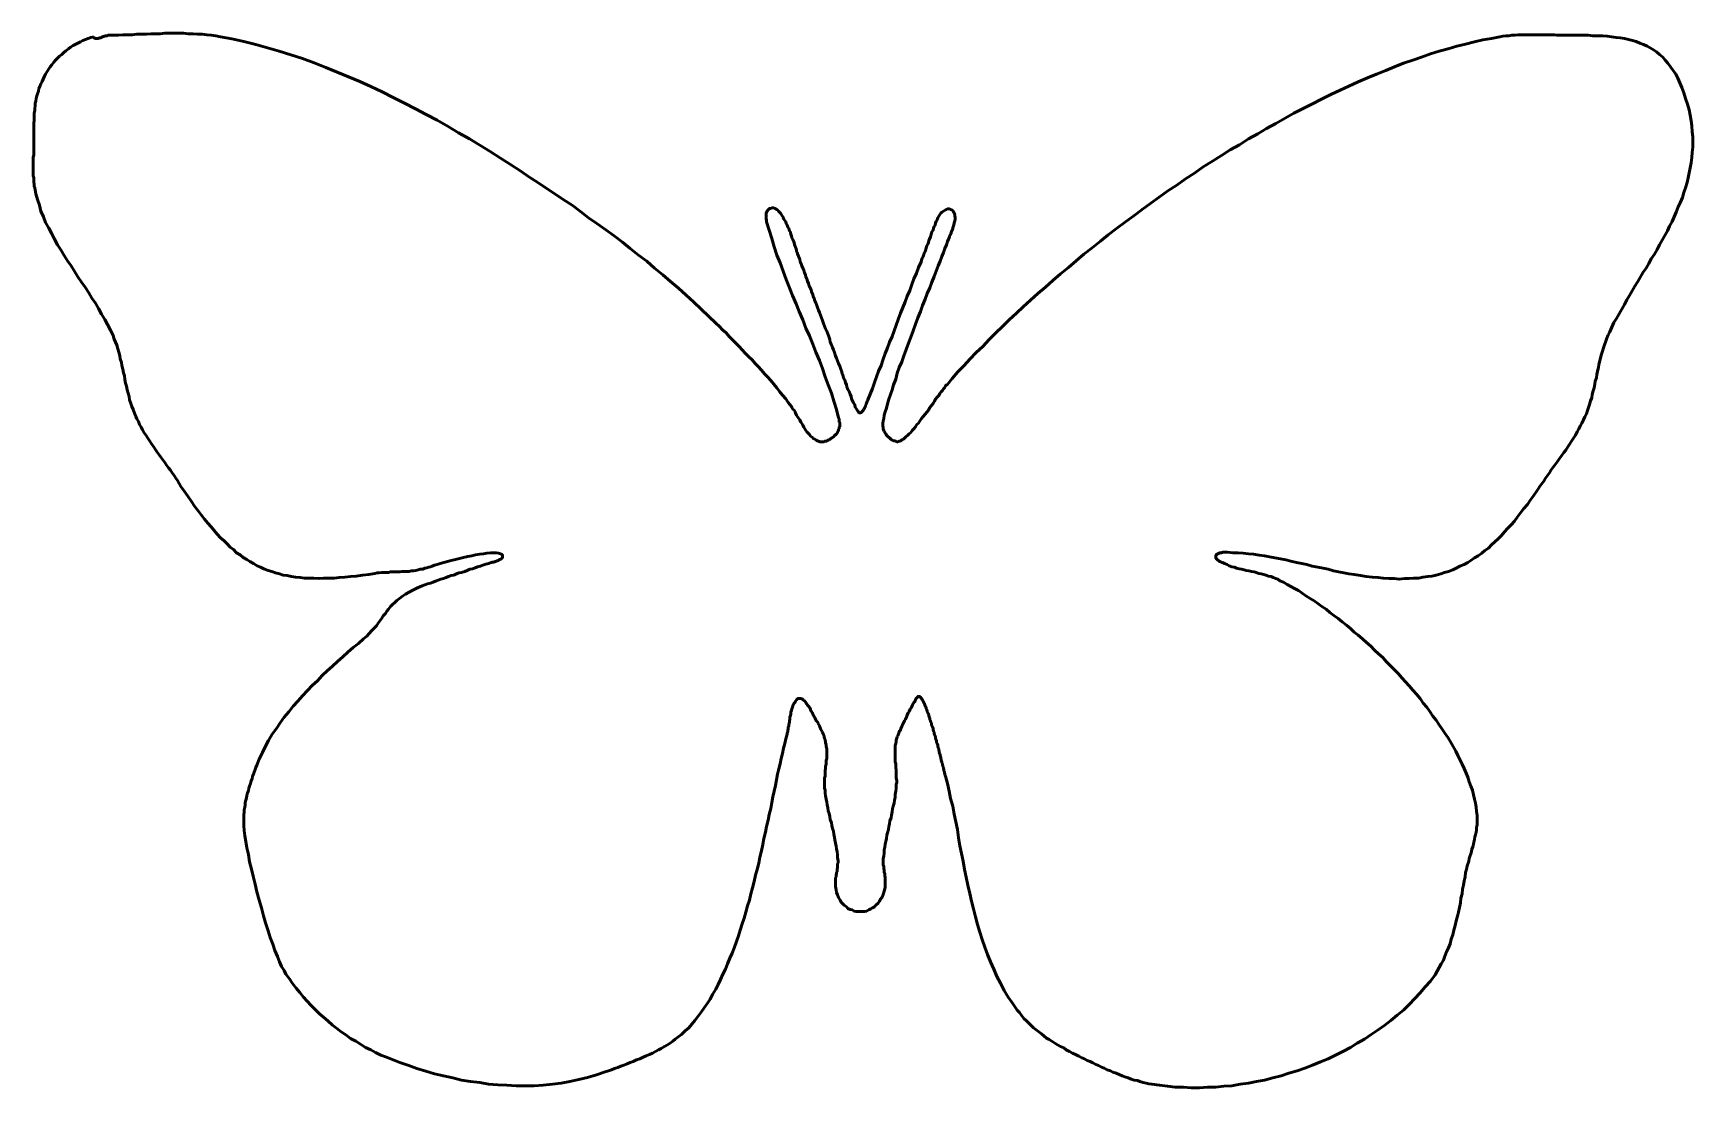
# Model space of a CAD drawing. Header units: centimetres. Extents: x -6.4 to 3.8, y -1.1 to 5.3.
import ezdxf

# ---------------------------------------------------------------- set-up
doc = ezdxf.new("R2010")
doc.units = ezdxf.units.CM
doc.header["$MEASUREMENT"] = 0
doc.layers.add('Layer 1', color=7, linetype='Continuous')

msp = doc.modelspace()

# ---------------------------------------------------------------- linework, layer by layer
at = {"layer": 'Layer 1', "color": 216, "lineweight": 53}
msp.add_open_spline([(-6.0295, 5.29344), (-6.0295, 5.29344), (-6.0295, 5.29023), (-6.0295, 5.29023), (-6.0295, 5.29023), (-6.0295, 5.29023), (-6.0263, 5.28713), (-6.0263, 5.28713), (-6.0263, 5.28713), (-6.0263, 5.28713), (-6.0263, 5.28713), (-6.0263, 5.28713), (-6.0263, 5.28713), (-6.0263, 5.28713), (-6.02309, 5.28393), (-6.02309, 5.28393), (-6.02309, 5.28393), (-6.02309, 5.28393), (-6.01989, 5.28393), (-6.01989, 5.28393), (-6.01989, 5.28393), (-6.01989, 5.28393), (-6.01679, 5.28393), (-6.01679, 5.28393), (-6.01679, 5.28393), (-6.01679, 5.28393), (-6.01358, 5.28393), (-6.01358, 5.28393), (-6.01358, 5.28393), (-6.01358, 5.28393), (-6.01038, 5.28393), (-6.01038, 5.28393), (-6.01038, 5.28393), (-6.01038, 5.28393), (-6.00728, 5.28393), (-6.00728, 5.28393), (-6.00728, 5.28393), (-6.00728, 5.28393), (-6.00087, 5.28393), (-6.00087, 5.28393), (-6.00087, 5.28393), (-6.00087, 5.28393), (-5.99767, 5.28713), (-5.99767, 5.28713), (-5.99767, 5.28713), (-5.99767, 5.28713), (-5.99136, 5.28713), (-5.99136, 5.28713), (-5.99136, 5.28713), (-5.99136, 5.28713), (-5.98816, 5.28713), (-5.98816, 5.28713), (-5.98816, 5.28713), (-5.98816, 5.28713), (-5.98185, 5.29023), (-5.98185, 5.29023), (-5.98185, 5.29023), (-5.98185, 5.29023), (-5.97865, 5.29344), (-5.97865, 5.29344), (-5.97865, 5.29344), (-5.97865, 5.29344), (-5.97235, 5.29344), (-5.97235, 5.29344), (-5.97235, 5.29344), (-5.97235, 5.29344), (-5.96914, 5.29664), (-5.96914, 5.29664), (-5.96914, 5.29664), (-5.96914, 5.29664), (-5.96273, 5.29664), (-5.96273, 5.29664), (-5.96273, 5.29664), (-5.96273, 5.29664), (-5.95643, 5.29985), (-5.95643, 5.29985), (-5.95643, 5.29985), (-5.95643, 5.29985), (-5.95323, 5.29985), (-5.95323, 5.29985), (-5.95323, 5.29985), (-5.95323, 5.29985), (-5.94692, 5.29985), (-5.94692, 5.29985), (-5.94692, 5.29985), (-5.94692, 5.29985), (-5.94372, 5.30295), (-5.94372, 5.30295), (-5.94372, 5.30295), (-5.94372, 5.30295), (-5.94051, 5.30295), (-5.94051, 5.30295), (-5.94051, 5.30295), (-5.94051, 5.30295), (-5.93421, 5.30295), (-5.93421, 5.30295), (-5.93421, 5.30295), (-5.93421, 5.30295), (-5.90878, 5.30295), (-5.90878, 5.30295), (-5.90878, 5.30295), (-5.90878, 5.30295), (-5.88026, 5.30295), (-5.88026, 5.30295), (-5.88026, 5.30295), (-5.88026, 5.30295), (-5.85163, 5.30615), (-5.85163, 5.30615), (-5.85163, 5.30615), (-5.85163, 5.30615), (-5.8231, 5.30615), (-5.8231, 5.30615), (-5.8231, 5.30615), (-5.8231, 5.30615), (-5.79448, 5.30615), (-5.79448, 5.30615), (-5.79448, 5.30615), (-5.79448, 5.30615), (-5.76595, 5.30935), (-5.76595, 5.30935), (-5.76595, 5.30935), (-5.76595, 5.30935), (-5.73732, 5.30935), (-5.73732, 5.30935), (-5.73732, 5.30935), (-5.73732, 5.30935), (-5.7088, 5.30935), (-5.7088, 5.30935), (-5.7088, 5.30935), (-5.7088, 5.30935), (-5.68017, 5.31245), (-5.68017, 5.31245), (-5.68017, 5.31245), (-5.68017, 5.31245), (-5.65164, 5.31245), (-5.65164, 5.31245), (-5.65164, 5.31245), (-5.65164, 5.31245), (-5.62301, 5.31245), (-5.62301, 5.31245), (-5.62301, 5.31245), (-5.62301, 5.31245), (-5.59449, 5.31566), (-5.59449, 5.31566), (-5.59449, 5.31566), (-5.59449, 5.31566), (-5.56586, 5.31566), (-5.56586, 5.31566), (-5.56586, 5.31566), (-5.56586, 5.31566), (-5.53733, 5.31566), (-5.53733, 5.31566), (-5.53733, 5.31566), (-5.53733, 5.31566), (-5.50881, 5.31566), (-5.50881, 5.31566), (-5.50881, 5.31566), (-5.50881, 5.31566), (-5.48018, 5.31566), (-5.48018, 5.31566), (-5.48018, 5.31566), (-5.48018, 5.31566), (-5.45165, 5.31245), (-5.45165, 5.31245), (-5.45165, 5.31245), (-5.45165, 5.31245), (-5.42303, 5.31245), (-5.42303, 5.31245), (-5.42303, 5.31245), (-5.42303, 5.31245), (-5.3945, 5.30935), (-5.3945, 5.30935), (-5.3945, 5.30935), (-5.3945, 5.30935), (-5.36587, 5.30935), (-5.36587, 5.30935), (-5.36587, 5.30935), (-5.36587, 5.30935), (-5.33735, 5.30615), (-5.33735, 5.30615), (-5.33735, 5.30615), (-5.33735, 5.30615), (-5.31192, 5.30295), (-5.31192, 5.30295), (-5.31192, 5.30295), (-5.31192, 5.30295), (-5.28329, 5.29985), (-5.28329, 5.29985), (-5.28329, 5.29985), (-5.28329, 5.29985), (-5.25477, 5.29344), (-5.25477, 5.29344), (-5.25477, 5.29344), (-5.25477, 5.29344), (-5.1849, 5.28072), (-5.1849, 5.28072), (-5.1849, 5.28072), (-5.1849, 5.28072), (-5.11193, 5.26491), (-5.11193, 5.26491), (-5.11193, 5.26491), (-5.11193, 5.26491), (-5.03886, 5.24579), (-5.03886, 5.24579), (-5.03886, 5.24579), (-5.03886, 5.24579), (-4.96579, 5.22677), (-4.96579, 5.22677), (-4.96579, 5.22677), (-4.96579, 5.22677), (-4.89603, 5.20455), (-4.89603, 5.20455), (-4.89603, 5.20455), (-4.89603, 5.20455), (-4.82296, 5.18233), (-4.82296, 5.18233), (-4.82296, 5.18233), (-4.82296, 5.18233), (-4.75309, 5.16011), (-4.75309, 5.16011), (-4.75309, 5.16011), (-4.75309, 5.16011), (-4.68013, 5.13469), (-4.68013, 5.13469), (-4.68013, 5.13469), (-4.68013, 5.13469), (-4.61026, 5.10616), (-4.61026, 5.10616), (-4.61026, 5.10616), (-4.61026, 5.10616), (-4.54039, 5.07753), (-4.54039, 5.07753), (-4.54039, 5.07753), (-4.54039, 5.07753), (-4.47053, 5.04901), (-4.47053, 5.04901), (-4.47053, 5.04901), (-4.47053, 5.04901), (-4.40066, 5.02038), (-4.40066, 5.02038), (-4.40066, 5.02038), (-4.40066, 5.02038), (-4.334, 4.98865), (-4.334, 4.98865), (-4.334, 4.98865), (-4.334, 4.98865), (-4.26413, 4.95692), (-4.26413, 4.95692), (-4.26413, 4.95692), (-4.26413, 4.95692), (-4.19747, 4.92199), (-4.19747, 4.92199), (-4.19747, 4.92199), (-4.19747, 4.92199), (-4.1276, 4.88705), (-4.1276, 4.88705), (-4.1276, 4.88705), (-4.1276, 4.88705), (-4.06094, 4.85212), (-4.06094, 4.85212), (-4.06094, 4.85212), (-4.06094, 4.85212), (-3.99428, 4.81719), (-3.99428, 4.81719), (-3.99428, 4.81719), (-3.99428, 4.81719), (-3.92761, 4.78225), (-3.92761, 4.78225), (-3.92761, 4.78225), (-3.92761, 4.78225), (-3.86095, 4.74422), (-3.86095, 4.74422), (-3.86095, 4.74422), (-3.86095, 4.74422), (-3.79739, 4.70608), (-3.79739, 4.70608), (-3.79739, 4.70608), (-3.79739, 4.70608), (-3.73073, 4.66795), (-3.73073, 4.66795), (-3.73073, 4.66795), (-3.73073, 4.66795), (-3.66727, 4.62991), (-3.66727, 4.62991), (-3.66727, 4.62991), (-3.66727, 4.62991), (-3.60381, 4.59177), (-3.60381, 4.59177), (-3.60381, 4.59177), (-3.60381, 4.59177), (-3.54025, 4.55054), (-3.54025, 4.55054), (-3.54025, 4.55054), (-3.54025, 4.55054), (-3.47989, 4.5124), (-3.47989, 4.5124), (-3.47989, 4.5124), (-3.47989, 4.5124), (-3.41643, 4.47116), (-3.41643, 4.47116), (-3.41643, 4.47116), (-3.41643, 4.47116), (-3.36568, 4.43623), (-3.36568, 4.43623), (-3.36568, 4.43623), (-3.36568, 4.43623), (-3.31163, 4.4013), (-3.31163, 4.4013), (-3.31163, 4.4013), (-3.31163, 4.4013), (-3.26088, 4.36636), (-3.26088, 4.36636), (-3.26088, 4.36636), (-3.26088, 4.36636), (-3.20693, 4.33143), (-3.20693, 4.33143), (-3.20693, 4.33143), (-3.20693, 4.33143), (-3.15608, 4.2965), (-3.15608, 4.2965), (-3.15608, 4.2965), (-3.15608, 4.2965), (-3.10213, 4.26156), (-3.10213, 4.26156), (-3.10213, 4.26156), (-3.10213, 4.26156), (-3.05128, 4.22343), (-3.05128, 4.22343), (-3.05128, 4.22343), (-3.05128, 4.22343), (-3.00054, 4.18539), (-3.00054, 4.18539), (-3.00054, 4.18539), (-3.00054, 4.18539), (-2.94969, 4.15046), (-2.94969, 4.15046), (-2.94969, 4.15046), (-2.94969, 4.15046), (-2.89574, 4.11232), (-2.89574, 4.11232), (-2.89574, 4.11232), (-2.89574, 4.11232), (-2.84489, 4.07429), (-2.84489, 4.07429), (-2.84489, 4.07429), (-2.84489, 4.07429), (-2.79414, 4.03615), (-2.79414, 4.03615), (-2.79414, 4.03615), (-2.79414, 4.03615), (-2.7465, 3.99801), (-2.7465, 3.99801), (-2.7465, 3.99801), (-2.7465, 3.99801), (-2.69575, 3.95677), (-2.69575, 3.95677), (-2.69575, 3.95677), (-2.69575, 3.95677), (-2.6449, 3.91864), (-2.6449, 3.91864), (-2.6449, 3.91864), (-2.6449, 3.91864), (-2.59726, 3.8774), (-2.59726, 3.8774), (-2.59726, 3.8774), (-2.59726, 3.8774), (-2.54651, 3.83616), (-2.54651, 3.83616), (-2.54651, 3.83616), (-2.54651, 3.83616), (-2.49886, 3.79482), (-2.49886, 3.79482), (-2.49886, 3.79482), (-2.49886, 3.79482), (-2.45122, 3.75358), (-2.45122, 3.75358), (-2.45122, 3.75358), (-2.45122, 3.75358), (-2.40357, 3.71235), (-2.40357, 3.71235), (-2.40357, 3.71235), (-2.40357, 3.71235), (-2.35913, 3.671), (-2.35913, 3.671), (-2.35913, 3.671), (-2.35913, 3.671), (-2.31148, 3.62656), (-2.31148, 3.62656), (-2.31148, 3.62656), (-2.31148, 3.62656), (-2.26704, 3.58212), (-2.26704, 3.58212), (-2.26704, 3.58212), (-2.26704, 3.58212), (-2.2226, 3.54088), (-2.2226, 3.54088), (-2.2226, 3.54088), (-2.2226, 3.54088), (-2.20038, 3.51866), (-2.20038, 3.51866), (-2.20038, 3.51866), (-2.20038, 3.51866), (-2.18136, 3.49954), (-2.18136, 3.49954), (-2.18136, 3.49954), (-2.18136, 3.49954), (-2.15914, 3.48052), (-2.15914, 3.48052), (-2.15914, 3.48052), (-2.15914, 3.48052), (-2.14013, 3.4583), (-2.14013, 3.4583), (-2.14013, 3.4583), (-2.14013, 3.4583), (-2.12101, 3.43929), (-2.12101, 3.43929), (-2.12101, 3.43929), (-2.12101, 3.43929), (-2.09878, 3.41707), (-2.09878, 3.41707), (-2.09878, 3.41707), (-2.09878, 3.41707), (-2.07977, 3.39795), (-2.07977, 3.39795), (-2.07977, 3.39795), (-2.07977, 3.39795), (-2.06075, 3.37572), (-2.06075, 3.37572), (-2.06075, 3.37572), (-2.06075, 3.37572), (-2.04163, 3.35671), (-2.04163, 3.35671), (-2.04163, 3.35671), (-2.04163, 3.35671), (-2.01941, 3.33449), (-2.01941, 3.33449), (-2.01941, 3.33449), (-2.01941, 3.33449), (-2.00039, 3.31547), (-2.00039, 3.31547), (-2.00039, 3.31547), (-2.00039, 3.31547), (-1.98138, 3.29315), (-1.98138, 3.29315), (-1.98138, 3.29315), (-1.98138, 3.29315), (-1.96226, 3.27413), (-1.96226, 3.27413), (-1.96226, 3.27413), (-1.96226, 3.27413), (-1.94324, 3.25191), (-1.94324, 3.25191), (-1.94324, 3.25191), (-1.94324, 3.25191), (-1.92422, 3.22969), (-1.92422, 3.22969), (-1.92422, 3.22969), (-1.92422, 3.22969), (-1.9051, 3.21067), (-1.9051, 3.21067), (-1.9051, 3.21067), (-1.9051, 3.21067), (-1.88608, 3.18845), (-1.88608, 3.18845), (-1.88608, 3.18845), (-1.88608, 3.18845), (-1.86707, 3.16623), (-1.86707, 3.16623), (-1.86707, 3.16623), (-1.86707, 3.16623), (-1.84795, 3.14401), (-1.84795, 3.14401), (-1.84795, 3.14401), (-1.84795, 3.14401), (-1.83213, 3.12179), (-1.83213, 3.12179), (-1.83213, 3.12179), (-1.83213, 3.12179), (-1.81301, 3.09957), (-1.81301, 3.09957), (-1.81301, 3.09957), (-1.81301, 3.09957), (-1.794, 3.07735), (-1.794, 3.07735), (-1.794, 3.07735), (-1.794, 3.07735), (-1.77818, 3.05502), (-1.77818, 3.05502), (-1.77818, 3.05502), (-1.77818, 3.05502), (-1.75906, 3.0297), (-1.75906, 3.0297), (-1.75906, 3.0297), (-1.75906, 3.0297), (-1.75586, 3.02329), (-1.75586, 3.02329), (-1.75586, 3.02329), (-1.75586, 3.02329), (-1.74955, 3.01378), (-1.74955, 3.01378), (-1.74955, 3.01378), (-1.74955, 3.01378), (-1.74325, 3.00748), (-1.74325, 3.00748), (-1.74325, 3.00748), (-1.74325, 3.00748), (-1.73684, 2.99797), (-1.73684, 2.99797), (-1.73684, 2.99797), (-1.73684, 2.99797), (-1.73364, 2.98836), (-1.73364, 2.98836), (-1.73364, 2.98836), (-1.73364, 2.98836), (-1.72733, 2.97565), (-1.72733, 2.97565), (-1.72733, 2.97565), (-1.72733, 2.97565), (-1.72103, 2.96614), (-1.72103, 2.96614), (-1.72103, 2.96614), (-1.72103, 2.96614), (-1.71462, 2.95663), (-1.71462, 2.95663), (-1.71462, 2.95663), (-1.71462, 2.95663), (-1.70832, 2.94712), (-1.70832, 2.94712), (-1.70832, 2.94712), (-1.70832, 2.94712), (-1.70191, 2.93441), (-1.70191, 2.93441), (-1.70191, 2.93441), (-1.70191, 2.93441), (-1.6956, 2.9249), (-1.6956, 2.9249), (-1.6956, 2.9249), (-1.6956, 2.9249), (-1.6892, 2.91539), (-1.6892, 2.91539), (-1.6892, 2.91539), (-1.6892, 2.91539), (-1.68289, 2.90268), (-1.68289, 2.90268), (-1.68289, 2.90268), (-1.68289, 2.90268), (-1.67648, 2.89317), (-1.67648, 2.89317), (-1.67648, 2.89317), (-1.67648, 2.89317), (-1.67018, 2.88366), (-1.67018, 2.88366), (-1.67018, 2.88366), (-1.67018, 2.88366), (-1.66388, 2.87405), (-1.66388, 2.87405), (-1.66388, 2.87405), (-1.66388, 2.87405), (-1.65426, 2.86454), (-1.65426, 2.86454), (-1.65426, 2.86454), (-1.65426, 2.86454), (-1.64796, 2.85824), (-1.64796, 2.85824), (-1.64796, 2.85824), (-1.64796, 2.85824), (-1.64165, 2.84873), (-1.64165, 2.84873), (-1.64165, 2.84873), (-1.64165, 2.84873), (-1.63204, 2.84232), (-1.63204, 2.84232), (-1.63204, 2.84232), (-1.63204, 2.84232), (-1.62574, 2.83281), (-1.62574, 2.83281), (-1.62574, 2.83281), (-1.62574, 2.83281), (-1.61623, 2.82961), (-1.61623, 2.82961), (-1.61623, 2.82961), (-1.61623, 2.82961), (-1.60672, 2.8233), (-1.60672, 2.8233), (-1.60672, 2.8233), (-1.60672, 2.8233), (-1.60031, 2.8201), (-1.60031, 2.8201), (-1.60031, 2.8201), (-1.60031, 2.8201), (-1.59401, 2.8169), (-1.59401, 2.8169), (-1.59401, 2.8169), (-1.59401, 2.8169), (-1.5908, 2.8169), (-1.5908, 2.8169), (-1.5908, 2.8169), (-1.5908, 2.8169), (-1.5876, 2.8138), (-1.5876, 2.8138), (-1.5876, 2.8138), (-1.5876, 2.8138), (-1.5813, 2.8138), (-1.5813, 2.8138), (-1.5813, 2.8138), (-1.5813, 2.8138), (-1.57809, 2.8138), (-1.57809, 2.8138), (-1.57809, 2.8138), (-1.57809, 2.8138), (-1.57179, 2.8138), (-1.57179, 2.8138), (-1.57179, 2.8138), (-1.57179, 2.8138), (-1.56858, 2.8138), (-1.56858, 2.8138), (-1.56858, 2.8138), (-1.56858, 2.8138), (-1.56538, 2.8138), (-1.56538, 2.8138), (-1.56538, 2.8138), (-1.56538, 2.8138), (-1.55908, 2.8138), (-1.55908, 2.8138), (-1.55908, 2.8138), (-1.55908, 2.8138), (-1.55587, 2.8169), (-1.55587, 2.8169), (-1.55587, 2.8169), (-1.55587, 2.8169), (-1.54957, 2.8169), (-1.54957, 2.8169), (-1.54957, 2.8169), (-1.54957, 2.8169), (-1.54636, 2.8169), (-1.54636, 2.8169), (-1.54636, 2.8169), (-1.54636, 2.8169), (-1.54316, 2.8201), (-1.54316, 2.8201), (-1.54316, 2.8201), (-1.54316, 2.8201), (-1.53685, 2.8233), (-1.53685, 2.8233), (-1.53685, 2.8233), (-1.53685, 2.8233), (-1.53365, 2.8233), (-1.53365, 2.8233), (-1.53365, 2.8233), (-1.53365, 2.8233), (-1.53045, 2.82651), (-1.53045, 2.82651), (-1.53045, 2.82651), (-1.53045, 2.82651), (-1.52414, 2.82961), (-1.52414, 2.82961), (-1.52414, 2.82961), (-1.52414, 2.82961), (-1.52094, 2.82961), (-1.52094, 2.82961), (-1.52094, 2.82961), (-1.52094, 2.82961), (-1.51773, 2.83281), (-1.51773, 2.83281), (-1.51773, 2.83281), (-1.51773, 2.83281), (-1.51463, 2.83602), (-1.51463, 2.83602), (-1.51463, 2.83602), (-1.51463, 2.83602), (-1.50823, 2.83922), (-1.50823, 2.83922), (-1.50823, 2.83922), (-1.50823, 2.83922), (-1.50513, 2.84232), (-1.50513, 2.84232), (-1.50513, 2.84232), (-1.50513, 2.84232), (-1.50192, 2.84232), (-1.50192, 2.84232), (-1.50192, 2.84232), (-1.50192, 2.84232), (-1.49872, 2.84552), (-1.49872, 2.84552), (-1.49872, 2.84552), (-1.49872, 2.84552), (-1.49551, 2.85183), (-1.49551, 2.85183), (-1.49551, 2.85183), (-1.49551, 2.85183), (-1.49241, 2.85503), (-1.49241, 2.85503), (-1.49241, 2.85503), (-1.49241, 2.85503), (-1.48601, 2.85824), (-1.48601, 2.85824), (-1.48601, 2.85824), (-1.48601, 2.85824), (-1.4829, 2.86144), (-1.4829, 2.86144), (-1.4829, 2.86144), (-1.4829, 2.86144), (-1.4797, 2.86775), (-1.4797, 2.86775), (-1.4797, 2.86775), (-1.4797, 2.86775), (-1.4765, 2.87095), (-1.4765, 2.87095), (-1.4765, 2.87095), (-1.4765, 2.87095), (-1.4765, 2.87405), (-1.4765, 2.87405), (-1.4765, 2.87405), (-1.4765, 2.87405), (-1.47329, 2.88046), (-1.47329, 2.88046), (-1.47329, 2.88046), (-1.47329, 2.88046), (-1.47019, 2.88366), (-1.47019, 2.88366), (-1.47019, 2.88366), (-1.47019, 2.88366), (-1.47019, 2.88997), (-1.47019, 2.88997), (-1.47019, 2.88997), (-1.47019, 2.88997), (-1.46699, 2.89317), (-1.46699, 2.89317), (-1.46699, 2.89317), (-1.46699, 2.89317), (-1.46699, 2.89627), (-1.46699, 2.89627), (-1.46699, 2.89627), (-1.46699, 2.89627), (-1.46699, 2.90268), (-1.46699, 2.90268), (-1.46699, 2.90268), (-1.46699, 2.90268), (-1.46378, 2.90588), (-1.46378, 2.90588), (-1.46378, 2.90588), (-1.46378, 2.90588), (-1.46378, 2.91219), (-1.46378, 2.91219), (-1.46378, 2.91219), (-1.46378, 2.91219), (-1.46378, 2.9186), (-1.46378, 2.9186), (-1.46378, 2.9186), (-1.46378, 2.9186), (-1.46378, 2.9217), (-1.46378, 2.9217), (-1.46378, 2.9217), (-1.46378, 2.9217), (-1.46378, 2.9281), (-1.46378, 2.9281), (-1.46378, 2.9281), (-1.46378, 2.9281), (-1.46378, 2.9312), (-1.46378, 2.9312), (-1.46378, 2.9312), (-1.46378, 2.9312), (-1.46699, 2.93761), (-1.46699, 2.93761), (-1.46699, 2.93761), (-1.46699, 2.93761), (-1.46699, 2.94392), (-1.46699, 2.94392), (-1.46699, 2.94392), (-1.46699, 2.94392), (-1.46699, 2.94712), (-1.46699, 2.94712), (-1.46699, 2.94712), (-1.46699, 2.94712), (-1.46699, 2.95343), (-1.46699, 2.95343), (-1.46699, 2.95343), (-1.46699, 2.95343), (-1.47019, 2.95983), (-1.47019, 2.95983), (-1.47019, 2.95983), (-1.47019, 2.95983), (-1.4829, 3.01058), (-1.4829, 3.01058), (-1.4829, 3.01058), (-1.4829, 3.01058), (-1.49872, 3.06143), (-1.49872, 3.06143), (-1.49872, 3.06143), (-1.49872, 3.06143), (-1.51463, 3.11218), (-1.51463, 3.11218), (-1.51463, 3.11218), (-1.51463, 3.11218), (-1.53365, 3.16302), (-1.53365, 3.16302), (-1.53365, 3.16302), (-1.53365, 3.16302), (-1.55267, 3.21067), (-1.55267, 3.21067), (-1.55267, 3.21067), (-1.55267, 3.21067), (-1.56858, 3.26142), (-1.56858, 3.26142), (-1.56858, 3.26142), (-1.56858, 3.26142), (-1.5876, 3.31227), (-1.5876, 3.31227), (-1.5876, 3.31227), (-1.5876, 3.31227), (-1.60982, 3.36301), (-1.60982, 3.36301), (-1.60982, 3.36301), (-1.60982, 3.36301), (-1.62894, 3.41066), (-1.62894, 3.41066), (-1.62894, 3.41066), (-1.62894, 3.41066), (-1.64796, 3.46151), (-1.64796, 3.46151), (-1.64796, 3.46151), (-1.64796, 3.46151), (-1.67018, 3.50905), (-1.67018, 3.50905), (-1.67018, 3.50905), (-1.67018, 3.50905), (-1.6892, 3.5599), (-1.6892, 3.5599), (-1.6892, 3.5599), (-1.6892, 3.5599), (-1.71142, 3.61065), (-1.71142, 3.61065), (-1.71142, 3.61065), (-1.71142, 3.61065), (-1.73054, 3.65829), (-1.73054, 3.65829), (-1.73054, 3.65829), (-1.73054, 3.65829), (-1.75276, 3.70914), (-1.75276, 3.70914), (-1.75276, 3.70914), (-1.75276, 3.70914), (-1.77178, 3.75679), (-1.77178, 3.75679), (-1.77178, 3.75679), (-1.77178, 3.75679), (-1.79079, 3.80753), (-1.79079, 3.80753), (-1.79079, 3.80753), (-1.79079, 3.80753), (-1.80991, 3.85838), (-1.80991, 3.85838), (-1.80991, 3.85838), (-1.80991, 3.85838), (-1.82893, 3.90913), (-1.82893, 3.90913), (-1.82893, 3.90913), (-1.82893, 3.90913), (-1.84795, 3.95677), (-1.84795, 3.95677), (-1.84795, 3.95677), (-1.84795, 3.95677), (-1.86386, 4.00752), (-1.86386, 4.00752), (-1.86386, 4.00752), (-1.86386, 4.00752), (-1.87978, 4.05837), (-1.87978, 4.05837), (-1.87978, 4.05837), (-1.87978, 4.05837), (-1.89559, 4.10922), (-1.89559, 4.10922), (-1.89559, 4.10922), (-1.89559, 4.10922), (-1.91151, 4.15997), (-1.91151, 4.15997), (-1.91151, 4.15997), (-1.91151, 4.15997), (-1.91151, 4.16317), (-1.91151, 4.16317), (-1.91151, 4.16317), (-1.91151, 4.16317), (-1.91151, 4.16627), (-1.91151, 4.16627), (-1.91151, 4.16627), (-1.91151, 4.16627), (-1.91151, 4.17268), (-1.91151, 4.17268), (-1.91151, 4.17268), (-1.91151, 4.17268), (-1.91461, 4.17588), (-1.91461, 4.17588), (-1.91461, 4.17588), (-1.91461, 4.17588), (-1.91461, 4.17898), (-1.91461, 4.17898), (-1.91461, 4.17898), (-1.91461, 4.17898), (-1.91461, 4.18219), (-1.91461, 4.18219), (-1.91461, 4.18219), (-1.91461, 4.18219), (-1.91461, 4.18539), (-1.91461, 4.18539), (-1.91461, 4.18539), (-1.91461, 4.18539), (-1.91461, 4.1917), (-1.91461, 4.1917), (-1.91461, 4.1917), (-1.91461, 4.1917), (-1.91461, 4.1949), (-1.91461, 4.1949), (-1.91461, 4.1949), (-1.91461, 4.1949), (-1.91461, 4.1981), (-1.91461, 4.1981), (-1.91461, 4.1981), (-1.91461, 4.1981), (-1.91461, 4.2012), (-1.91461, 4.2012), (-1.91461, 4.2012), (-1.91461, 4.2012), (-1.91461, 4.20441), (-1.91461, 4.20441), (-1.91461, 4.20441), (-1.91461, 4.20441), (-1.91461, 4.20761), (-1.91461, 4.20761), (-1.91461, 4.20761), (-1.91461, 4.20761), (-1.91461, 4.21392), (-1.91461, 4.21392), (-1.91461, 4.21392), (-1.91461, 4.21392), (-1.91151, 4.21712), (-1.91151, 4.21712), (-1.91151, 4.21712), (-1.91151, 4.21712), (-1.91151, 4.22032), (-1.91151, 4.22032), (-1.91151, 4.22032), (-1.91151, 4.22032), (-1.9083, 4.22343), (-1.9083, 4.22343), (-1.9083, 4.22343), (-1.9083, 4.22343), (-1.9083, 4.22663), (-1.9083, 4.22663), (-1.9083, 4.22663), (-1.9083, 4.22663), (-1.9051, 4.22983), (-1.9051, 4.22983), (-1.9051, 4.22983), (-1.9051, 4.22983), (-1.902, 4.23304), (-1.902, 4.23304), (-1.902, 4.23304), (-1.902, 4.23304), (-1.902, 4.23304), (-1.902, 4.23304), (-1.902, 4.23304), (-1.902, 4.23304), (-1.8988, 4.23614), (-1.8988, 4.23614), (-1.8988, 4.23614), (-1.8988, 4.23614), (-1.89559, 4.23934), (-1.89559, 4.23934), (-1.89559, 4.23934), (-1.89559, 4.23934), (-1.89239, 4.24255), (-1.89239, 4.24255), (-1.89239, 4.24255), (-1.89239, 4.24255), (-1.88608, 4.24255), (-1.88608, 4.24255), (-1.88608, 4.24255), (-1.88608, 4.24255), (-1.87978, 4.24565), (-1.87978, 4.24565), (-1.87978, 4.24565), (-1.87978, 4.24565), (-1.87337, 4.24565), (-1.87337, 4.24565), (-1.87337, 4.24565), (-1.87337, 4.24565), (-1.86707, 4.24565), (-1.86707, 4.24565), (-1.86707, 4.24565), (-1.86707, 4.24565), (-1.86066, 4.24255), (-1.86066, 4.24255), (-1.86066, 4.24255), (-1.86066, 4.24255), (-1.85435, 4.23934), (-1.85435, 4.23934), (-1.85435, 4.23934), (-1.85435, 4.23934), (-1.85115, 4.23614), (-1.85115, 4.23614), (-1.85115, 4.23614), (-1.85115, 4.23614), (-1.84485, 4.23304), (-1.84485, 4.23304), (-1.84485, 4.23304), (-1.84485, 4.23304), (-1.83844, 4.22663), (-1.83844, 4.22663), (-1.83844, 4.22663), (-1.83844, 4.22663), (-1.83213, 4.22032), (-1.83213, 4.22032), (-1.83213, 4.22032), (-1.83213, 4.22032), (-1.82573, 4.21392), (-1.82573, 4.21392), (-1.82573, 4.21392), (-1.82573, 4.21392), (-1.82263, 4.20761), (-1.82263, 4.20761), (-1.82263, 4.20761), (-1.82263, 4.20761), (-1.81622, 4.1981), (-1.81622, 4.1981), (-1.81622, 4.1981), (-1.81622, 4.1981), (-1.80991, 4.1886), (-1.80991, 4.1886), (-1.80991, 4.1886), (-1.80991, 4.1886), (-1.80671, 4.17898), (-1.80671, 4.17898), (-1.80671, 4.17898), (-1.80671, 4.17898), (-1.8004, 4.16947), (-1.8004, 4.16947), (-1.8004, 4.16947), (-1.8004, 4.16947), (-1.794, 4.15997), (-1.794, 4.15997), (-1.794, 4.15997), (-1.794, 4.15997), (-1.79079, 4.15046), (-1.79079, 4.15046), (-1.79079, 4.15046), (-1.79079, 4.15046), (-1.78449, 4.14095), (-1.78449, 4.14095), (-1.78449, 4.14095), (-1.78449, 4.14095), (-1.78128, 4.12824), (-1.78128, 4.12824), (-1.78128, 4.12824), (-1.78128, 4.12824), (-1.77498, 4.11873), (-1.77498, 4.11873), (-1.77498, 4.11873), (-1.77498, 4.11873), (-1.77178, 4.10602), (-1.77178, 4.10602), (-1.77178, 4.10602), (-1.77178, 4.10602), (-1.76547, 4.09651), (-1.76547, 4.09651), (-1.76547, 4.09651), (-1.76547, 4.09651), (-1.76227, 4.0838), (-1.76227, 4.0838), (-1.76227, 4.0838), (-1.76227, 4.0838), (-1.75906, 4.07429), (-1.75906, 4.07429), (-1.75906, 4.07429), (-1.75906, 4.07429), (-1.75586, 4.06157), (-1.75586, 4.06157), (-1.75586, 4.06157), (-1.75586, 4.06157), (-1.74955, 4.05207), (-1.74955, 4.05207), (-1.74955, 4.05207), (-1.74955, 4.05207), (-1.74635, 4.04245), (-1.74635, 4.04245), (-1.74635, 4.04245), (-1.74635, 4.04245), (-1.74325, 4.03295), (-1.74325, 4.03295), (-1.74325, 4.03295), (-1.74325, 4.03295), (-1.74005, 4.02023), (-1.74005, 4.02023), (-1.74005, 4.02023), (-1.74005, 4.02023), (-1.73684, 4.01072), (-1.73684, 4.01072), (-1.73684, 4.01072), (-1.73684, 4.01072), (-1.73364, 4.00442), (-1.73364, 4.00442), (-1.73364, 4.00442), (-1.73364, 4.00442), (-1.73054, 3.99491), (-1.73054, 3.99491), (-1.73054, 3.99491), (-1.73054, 3.99491), (-1.72733, 3.9853), (-1.72733, 3.9853), (-1.72733, 3.9853), (-1.72733, 3.9853), (-1.72733, 3.979), (-1.72733, 3.979), (-1.72733, 3.979), (-1.72733, 3.979), (-1.72413, 3.97269), (-1.72413, 3.97269), (-1.72413, 3.97269), (-1.72413, 3.97269), (-1.72103, 3.96628), (-1.72103, 3.96628), (-1.72103, 3.96628), (-1.72103, 3.96628), (-1.72103, 3.95998), (-1.72103, 3.95998), (-1.72103, 3.95998), (-1.72103, 3.95998), (-1.71783, 3.95677), (-1.71783, 3.95677), (-1.71783, 3.95677), (-1.71783, 3.95677), (-1.71462, 3.94406), (-1.71462, 3.94406), (-1.71462, 3.94406), (-1.71462, 3.94406), (-1.70832, 3.93135), (-1.70832, 3.93135), (-1.70832, 3.93135), (-1.70832, 3.93135), (-1.70511, 3.91554), (-1.70511, 3.91554), (-1.70511, 3.91554), (-1.70511, 3.91554), (-1.69881, 3.90282), (-1.69881, 3.90282), (-1.69881, 3.90282), (-1.69881, 3.90282), (-1.6956, 3.89011), (-1.6956, 3.89011), (-1.6956, 3.89011), (-1.6956, 3.89011), (-1.6892, 3.8774), (-1.6892, 3.8774), (-1.6892, 3.8774), (-1.6892, 3.8774), (-1.68289, 3.86469), (-1.68289, 3.86469), (-1.68289, 3.86469), (-1.68289, 3.86469), (-1.67969, 3.84877), (-1.67969, 3.84877), (-1.67969, 3.84877), (-1.67969, 3.84877), (-1.67338, 3.83616), (-1.67338, 3.83616), (-1.67338, 3.83616), (-1.67338, 3.83616), (-1.67018, 3.82345), (-1.67018, 3.82345), (-1.67018, 3.82345), (-1.67018, 3.82345), (-1.66388, 3.81074), (-1.66388, 3.81074), (-1.66388, 3.81074), (-1.66388, 3.81074), (-1.66067, 3.79802), (-1.66067, 3.79802), (-1.66067, 3.79802), (-1.66067, 3.79802), (-1.65426, 3.78211), (-1.65426, 3.78211), (-1.65426, 3.78211), (-1.65426, 3.78211), (-1.65116, 3.7694), (-1.65116, 3.7694), (-1.65116, 3.7694), (-1.65116, 3.7694), (-1.64476, 3.75679), (-1.64476, 3.75679), (-1.64476, 3.75679), (-1.64476, 3.75679), (-1.63845, 3.74407), (-1.63845, 3.74407), (-1.63845, 3.74407), (-1.63845, 3.74407), (-1.63525, 3.73136), (-1.63525, 3.73136), (-1.63525, 3.73136), (-1.63525, 3.73136), (-1.62894, 3.71545), (-1.62894, 3.71545), (-1.62894, 3.71545), (-1.62894, 3.71545), (-1.62574, 3.70273), (-1.62574, 3.70273), (-1.62574, 3.70273), (-1.62574, 3.70273), (-1.61943, 3.69002), (-1.61943, 3.69002), (-1.61943, 3.69002), (-1.61943, 3.69002), (-1.61623, 3.67741), (-1.61623, 3.67741), (-1.61623, 3.67741), (-1.61623, 3.67741), (-1.60982, 3.6647), (-1.60982, 3.6647), (-1.60982, 3.6647), (-1.60982, 3.6647), (-1.60352, 3.64878), (-1.60352, 3.64878), (-1.60352, 3.64878), (-1.60352, 3.64878), (-1.60031, 3.63607), (-1.60031, 3.63607), (-1.60031, 3.63607), (-1.60031, 3.63607), (-1.59401, 3.62026), (-1.59401, 3.62026), (-1.59401, 3.62026), (-1.59401, 3.62026), (-1.5876, 3.60434), (-1.5876, 3.60434), (-1.5876, 3.60434), (-1.5876, 3.60434), (-1.5813, 3.58843), (-1.5813, 3.58843), (-1.5813, 3.58843), (-1.5813, 3.58843), (-1.57489, 3.57261), (-1.57489, 3.57261), (-1.57489, 3.57261), (-1.57489, 3.57261), (-1.56858, 3.5567), (-1.56858, 3.5567), (-1.56858, 3.5567), (-1.56858, 3.5567), (-1.56228, 3.53768), (-1.56228, 3.53768), (-1.56228, 3.53768), (-1.56228, 3.53768), (-1.55587, 3.52176), (-1.55587, 3.52176), (-1.55587, 3.52176), (-1.55587, 3.52176), (-1.54957, 3.50595), (-1.54957, 3.50595), (-1.54957, 3.50595), (-1.54957, 3.50595), (-1.54316, 3.49003), (-1.54316, 3.49003), (-1.54316, 3.49003), (-1.54316, 3.49003), (-1.53685, 3.47422), (-1.53685, 3.47422), (-1.53685, 3.47422), (-1.53685, 3.47422), (-1.53045, 3.4583), (-1.53045, 3.4583), (-1.53045, 3.4583), (-1.53045, 3.4583), (-1.52414, 3.43929), (-1.52414, 3.43929), (-1.52414, 3.43929), (-1.52414, 3.43929), (-1.52094, 3.42337), (-1.52094, 3.42337), (-1.52094, 3.42337), (-1.52094, 3.42337), (-1.51463, 3.40745), (-1.51463, 3.40745), (-1.51463, 3.40745), (-1.51463, 3.40745), (-1.50823, 3.39164), (-1.50823, 3.39164), (-1.50823, 3.39164), (-1.50823, 3.39164), (-1.50192, 3.37572), (-1.50192, 3.37572), (-1.50192, 3.37572), (-1.50192, 3.37572), (-1.49551, 3.35991), (-1.49551, 3.35991), (-1.49551, 3.35991), (-1.49551, 3.35991), (-1.48921, 3.34079), (-1.48921, 3.34079), (-1.48921, 3.34079), (-1.48921, 3.34079), (-1.4829, 3.32498), (-1.4829, 3.32498), (-1.4829, 3.32498), (-1.4829, 3.32498), (-1.4765, 3.30906), (-1.4765, 3.30906), (-1.4765, 3.30906), (-1.4765, 3.30906), (-1.47019, 3.29315), (-1.47019, 3.29315), (-1.47019, 3.29315), (-1.47019, 3.29315), (-1.46378, 3.27733), (-1.46378, 3.27733), (-1.46378, 3.27733), (-1.46378, 3.27733), (-1.45748, 3.25832), (-1.45748, 3.25832), (-1.45748, 3.25832), (-1.45748, 3.25832), (-1.45107, 3.2424), (-1.45107, 3.2424), (-1.45107, 3.2424), (-1.45107, 3.2424), (-1.45107, 3.2392), (-1.45107, 3.2392), (-1.45107, 3.2392), (-1.45107, 3.2392), (-1.44797, 3.22969), (-1.44797, 3.22969), (-1.44797, 3.22969), (-1.44797, 3.22969), (-1.44477, 3.22338), (-1.44477, 3.22338), (-1.44477, 3.22338), (-1.44477, 3.22338), (-1.44156, 3.21377), (-1.44156, 3.21377), (-1.44156, 3.21377), (-1.44156, 3.21377), (-1.43836, 3.20116), (-1.43836, 3.20116), (-1.43836, 3.20116), (-1.43836, 3.20116), (-1.43205, 3.19155), (-1.43205, 3.19155), (-1.43205, 3.19155), (-1.43205, 3.19155), (-1.42885, 3.17574), (-1.42885, 3.17574), (-1.42885, 3.17574), (-1.42885, 3.17574), (-1.42255, 3.16302), (-1.42255, 3.16302), (-1.42255, 3.16302), (-1.42255, 3.16302), (-1.41934, 3.15031), (-1.41934, 3.15031), (-1.41934, 3.15031), (-1.41934, 3.15031), (-1.41304, 3.1344), (-1.41304, 3.1344), (-1.41304, 3.1344), (-1.41304, 3.1344), (-1.40663, 3.12179), (-1.40663, 3.12179), (-1.40663, 3.12179), (-1.40663, 3.12179), (-1.40033, 3.10587), (-1.40033, 3.10587), (-1.40033, 3.10587), (-1.40033, 3.10587), (-1.39392, 3.08995), (-1.39392, 3.08995), (-1.39392, 3.08995), (-1.39392, 3.08995), (-1.39082, 3.07735), (-1.39082, 3.07735), (-1.39082, 3.07735), (-1.39082, 3.07735), (-1.38441, 3.06463), (-1.38441, 3.06463), (-1.38441, 3.06463), (-1.38441, 3.06463), (-1.3781, 3.05192), (-1.3781, 3.05192), (-1.3781, 3.05192), (-1.3781, 3.05192), (-1.3717, 3.03921), (-1.3717, 3.03921), (-1.3717, 3.03921), (-1.3717, 3.03921), (-1.3686, 3.0265), (-1.3686, 3.0265), (-1.3686, 3.0265), (-1.3686, 3.0265), (-1.36219, 3.01699), (-1.36219, 3.01699), (-1.36219, 3.01699), (-1.36219, 3.01699), (-1.35898, 3.01058), (-1.35898, 3.01058), (-1.35898, 3.01058), (-1.35898, 3.01058), (-1.35268, 3.00107), (-1.35268, 3.00107), (-1.35268, 3.00107), (-1.35268, 3.00107), (-1.34948, 2.99797), (-1.34948, 2.99797), (-1.34948, 2.99797), (-1.34948, 2.99797), (-1.34638, 2.99156), (-1.34638, 2.99156), (-1.34638, 2.99156), (-1.34638, 2.99156), (-1.34317, 2.99156), (-1.34317, 2.99156), (-1.34317, 2.99156), (-1.34317, 2.99156), (-1.33997, 2.99156), (-1.33997, 2.99156), (-1.33997, 2.99156), (-1.33997, 2.99156), (-1.33676, 2.99156), (-1.33676, 2.99156), (-1.33676, 2.99156), (-1.33676, 2.99156), (-1.33366, 2.99156), (-1.33366, 2.99156), (-1.33366, 2.99156), (-1.33366, 2.99156), (-1.33046, 2.99477), (-1.33046, 2.99477), (-1.33046, 2.99477), (-1.33046, 2.99477), (-1.32726, 2.99797), (-1.32726, 2.99797), (-1.32726, 2.99797), (-1.32726, 2.99797), (-1.32415, 3.00107), (-1.32415, 3.00107), (-1.32415, 3.00107), (-1.32415, 3.00107), (-1.32095, 3.00427), (-1.32095, 3.00427), (-1.32095, 3.00427), (-1.32095, 3.00427), (-1.32095, 3.00748), (-1.32095, 3.00748), (-1.32095, 3.00748), (-1.32095, 3.00748), (-1.31775, 3.01058), (-1.31775, 3.01058), (-1.31775, 3.01058), (-1.31775, 3.01058), (-1.31454, 3.01378), (-1.31454, 3.01378), (-1.31454, 3.01378), (-1.31454, 3.01378), (-1.31144, 3.02019), (-1.31144, 3.02019), (-1.31144, 3.02019), (-1.31144, 3.02019), (-1.31144, 3.02329), (-1.31144, 3.02329), (-1.31144, 3.02329), (-1.31144, 3.02329), (-1.30824, 3.0265), (-1.30824, 3.0265), (-1.30824, 3.0265), (-1.30824, 3.0265), (-1.30503, 3.0328), (-1.30503, 3.0328), (-1.30503, 3.0328), (-1.30503, 3.0328), (-1.30503, 3.036), (-1.30503, 3.036), (-1.30503, 3.036), (-1.30503, 3.036), (-1.30193, 3.04241), (-1.30193, 3.04241), (-1.30193, 3.04241), (-1.30193, 3.04241), (-1.30193, 3.04551), (-1.30193, 3.04551), (-1.30193, 3.04551), (-1.30193, 3.04551), (-1.29873, 3.04872), (-1.29873, 3.04872), (-1.29873, 3.04872), (-1.29873, 3.04872), (-1.29873, 3.05502), (-1.29873, 3.05502), (-1.29873, 3.05502), (-1.29873, 3.05502), (-1.29553, 3.05822), (-1.29553, 3.05822), (-1.29553, 3.05822), (-1.29553, 3.05822), (-1.29553, 3.06143), (-1.29553, 3.06143), (-1.29553, 3.06143), (-1.29553, 3.06143), (-1.29232, 3.06463), (-1.29232, 3.06463), (-1.29232, 3.06463), (-1.29232, 3.06463), (-1.29232, 3.06773), (-1.29232, 3.06773), (-1.29232, 3.06773), (-1.29232, 3.06773), (-1.29232, 3.07094), (-1.29232, 3.07094), (-1.29232, 3.07094), (-1.29232, 3.07094), (-1.27651, 3.10587), (-1.27651, 3.10587), (-1.27651, 3.10587), (-1.27651, 3.10587), (-1.2638, 3.1408), (-1.2638, 3.1408), (-1.2638, 3.1408), (-1.2638, 3.1408), (-1.25108, 3.17574), (-1.25108, 3.17574), (-1.25108, 3.17574), (-1.25108, 3.17574), (-1.23837, 3.21067), (-1.23837, 3.21067), (-1.23837, 3.21067), (-1.23837, 3.21067), (-1.22566, 3.2456), (-1.22566, 3.2456), (-1.22566, 3.2456), (-1.22566, 3.2456), (-1.20985, 3.28054), (-1.20985, 3.28054), (-1.20985, 3.28054), (-1.20985, 3.28054), (-1.19713, 3.31857), (-1.19713, 3.31857), (-1.19713, 3.31857), (-1.19713, 3.31857), (-1.18442, 3.3535), (-1.18442, 3.3535), (-1.18442, 3.3535), (-1.18442, 3.3535), (-1.17171, 3.38844), (-1.17171, 3.38844), (-1.17171, 3.38844), (-1.17171, 3.38844), (-1.159, 3.42337), (-1.159, 3.42337), (-1.159, 3.42337), (-1.159, 3.42337), (-1.14318, 3.4583), (-1.14318, 3.4583), (-1.14318, 3.4583), (-1.14318, 3.4583), (-1.13047, 3.49324), (-1.13047, 3.49324), (-1.13047, 3.49324), (-1.13047, 3.49324), (-1.11776, 3.52817), (-1.11776, 3.52817), (-1.11776, 3.52817), (-1.11776, 3.52817), (-1.10505, 3.5631), (-1.10505, 3.5631), (-1.10505, 3.5631), (-1.10505, 3.5631), (-1.09233, 3.60114), (-1.09233, 3.60114), (-1.09233, 3.60114), (-1.09233, 3.60114), (-1.07642, 3.63607), (-1.07642, 3.63607), (-1.07642, 3.63607), (-1.07642, 3.63607), (-1.06381, 3.671), (-1.06381, 3.671), (-1.06381, 3.671), (-1.06381, 3.671), (-1.0511, 3.70594), (-1.0511, 3.70594), (-1.0511, 3.70594), (-1.0511, 3.70594), (-1.03518, 3.74087), (-1.03518, 3.74087), (-1.03518, 3.74087), (-1.03518, 3.74087), (-1.02247, 3.7758), (-1.02247, 3.7758), (-1.02247, 3.7758), (-1.02247, 3.7758), (-1.00976, 3.81074), (-1.00976, 3.81074), (-1.00976, 3.81074), (-1.00976, 3.81074), (-0.99394, 3.84567), (-0.99394, 3.84567), (-0.99394, 3.84567), (-0.99394, 3.84567), (-0.98123, 3.8806), (-0.98123, 3.8806), (-0.98123, 3.8806), (-0.98123, 3.8806), (-0.96531, 3.91554), (-0.96531, 3.91554), (-0.96531, 3.91554), (-0.96531, 3.91554), (-0.96211, 3.92505), (-0.96211, 3.92505), (-0.96211, 3.92505), (-0.96211, 3.92505), (-0.95901, 3.93776), (-0.95901, 3.93776), (-0.95901, 3.93776), (-0.95901, 3.93776), (-0.9526, 3.94727), (-0.9526, 3.94727), (-0.9526, 3.94727), (-0.9526, 3.94727), (-0.9495, 3.95998), (-0.9495, 3.95998), (-0.9495, 3.95998), (-0.9495, 3.95998), (-0.9463, 3.96949), (-0.9463, 3.96949), (-0.9463, 3.96949), (-0.9463, 3.96949), (-0.93989, 3.979), (-0.93989, 3.979), (-0.93989, 3.979), (-0.93989, 3.979), (-0.93679, 3.99171), (-0.93679, 3.99171), (-0.93679, 3.99171), (-0.93679, 3.99171), (-0.93358, 4.00122), (-0.93358, 4.00122), (-0.93358, 4.00122), (-0.93358, 4.00122), (-0.93038, 4.01393), (-0.93038, 4.01393), (-0.93038, 4.01393), (-0.93038, 4.01393), (-0.92408, 4.02344), (-0.92408, 4.02344), (-0.92408, 4.02344), (-0.92408, 4.02344), (-0.92087, 4.03295), (-0.92087, 4.03295), (-0.92087, 4.03295), (-0.92087, 4.03295), (-0.91767, 4.04566), (-0.91767, 4.04566), (-0.91767, 4.04566), (-0.91767, 4.04566), (-0.91457, 4.05517), (-0.91457, 4.05517), (-0.91457, 4.05517), (-0.91457, 4.05517), (-0.90816, 4.06788), (-0.90816, 4.06788), (-0.90816, 4.06788), (-0.90816, 4.06788), (-0.90506, 4.07739), (-0.90506, 4.07739), (-0.90506, 4.07739), (-0.90506, 4.07739), (-0.90185, 4.0901), (-0.90185, 4.0901), (-0.90185, 4.0901), (-0.90185, 4.0901), (-0.89865, 4.09961), (-0.89865, 4.09961), (-0.89865, 4.09961), (-0.89865, 4.09961), (-0.89235, 4.10922), (-0.89235, 4.10922), (-0.89235, 4.10922), (-0.89235, 4.10922), (-0.88914, 4.12183), (-0.88914, 4.12183), (-0.88914, 4.12183), (-0.88914, 4.12183), (-0.88594, 4.13144), (-0.88594, 4.13144), (-0.88594, 4.13144), (-0.88594, 4.13144), (-0.87963, 4.14095), (-0.87963, 4.14095), (-0.87963, 4.14095), (-0.87963, 4.14095), (-0.87643, 4.15366), (-0.87643, 4.15366), (-0.87643, 4.15366), (-0.87643, 4.15366), (-0.87323, 4.16317), (-0.87323, 4.16317), (-0.87323, 4.16317), (-0.87323, 4.16317), (-0.86692, 4.17268), (-0.86692, 4.17268), (-0.86692, 4.17268), (-0.86692, 4.17268), (-0.86372, 4.18539), (-0.86372, 4.18539), (-0.86372, 4.18539), (-0.86372, 4.18539), (-0.85741, 4.1949), (-0.85741, 4.1949), (-0.85741, 4.1949), (-0.85741, 4.1949), (-0.85101, 4.20441), (-0.85101, 4.20441), (-0.85101, 4.20441), (-0.85101, 4.20441), (-0.8447, 4.21392), (-0.8447, 4.21392), (-0.8447, 4.21392), (-0.8447, 4.21392), (-0.83829, 4.22032), (-0.83829, 4.22032), (-0.83829, 4.22032), (-0.83829, 4.22032), (-0.82878, 4.22663), (-0.82878, 4.22663), (-0.82878, 4.22663), (-0.82878, 4.22663), (-0.82248, 4.22983), (-0.82248, 4.22983), (-0.82248, 4.22983), (-0.82248, 4.22983), (-0.81607, 4.23304), (-0.81607, 4.23304), (-0.81607, 4.23304), (-0.81607, 4.23304), (-0.80977, 4.23614), (-0.80977, 4.23614), (-0.80977, 4.23614), (-0.80977, 4.23614), (-0.80336, 4.23934), (-0.80336, 4.23934), (-0.80336, 4.23934), (-0.80336, 4.23934), (-0.79705, 4.23934), (-0.79705, 4.23934), (-0.79705, 4.23934), (-0.79705, 4.23934), (-0.79075, 4.23934), (-0.79075, 4.23934), (-0.79075, 4.23934), (-0.79075, 4.23934), (-0.78434, 4.23614), (-0.78434, 4.23614), (-0.78434, 4.23614), (-0.78434, 4.23614), (-0.77804, 4.23304), (-0.77804, 4.23304), (-0.77804, 4.23304), (-0.77804, 4.23304), (-0.77163, 4.22983), (-0.77163, 4.22983), (-0.77163, 4.22983), (-0.77163, 4.22983), (-0.76853, 4.22343), (-0.76853, 4.22343), (-0.76853, 4.22343), (-0.76853, 4.22343), (-0.76533, 4.22032), (-0.76533, 4.22032), (-0.76533, 4.22032), (-0.76533, 4.22032), (-0.76212, 4.21392), (-0.76212, 4.21392), (-0.76212, 4.21392), (-0.76212, 4.21392), (-0.75892, 4.20441), (-0.75892, 4.20441), (-0.75892, 4.20441), (-0.75892, 4.20441), (-0.75892, 4.1949), (-0.75892, 4.1949), (-0.75892, 4.1949), (-0.75892, 4.1949), (-0.75582, 4.1886), (-0.75582, 4.1886), (-0.75582, 4.1886), (-0.75582, 4.1886), (-0.75582, 4.17588), (-0.75582, 4.17588), (-0.75582, 4.17588), (-0.75582, 4.17588), (-0.75892, 4.16627), (-0.75892, 4.16627), (-0.75892, 4.16627), (-0.75892, 4.16627), (-0.76212, 4.15366), (-0.76212, 4.15366), (-0.76212, 4.15366), (-0.76212, 4.15366), (-0.76533, 4.14095), (-0.76533, 4.14095), (-0.76533, 4.14095), (-0.76533, 4.14095), (-0.76533, 4.13775), (-0.76533, 4.13775), (-0.76533, 4.13775), (-0.76533, 4.13775), (-0.76853, 4.13454), (-0.76853, 4.13454), (-0.76853, 4.13454), (-0.76853, 4.13454), (-0.76853, 4.13144), (-0.76853, 4.13144), (-0.76853, 4.13144), (-0.76853, 4.13144), (-0.76853, 4.12824), (-0.76853, 4.12824), (-0.76853, 4.12824), (-0.76853, 4.12824), (-0.77163, 4.12503), (-0.77163, 4.12503), (-0.77163, 4.12503), (-0.77163, 4.12503), (-0.77163, 4.11873), (-0.77163, 4.11873), (-0.77163, 4.11873), (-0.77163, 4.11873), (-0.77163, 4.11552), (-0.77163, 4.11552), (-0.77163, 4.11552), (-0.77163, 4.11552), (-0.77483, 4.11232), (-0.77483, 4.11232), (-0.77483, 4.11232), (-0.77483, 4.11232), (-0.77483, 4.10922), (-0.77483, 4.10922), (-0.77483, 4.10922), (-0.77483, 4.10922), (-0.77804, 4.10602), (-0.77804, 4.10602), (-0.77804, 4.10602), (-0.77804, 4.10602), (-0.77804, 4.10281), (-0.77804, 4.10281), (-0.77804, 4.10281), (-0.77804, 4.10281), (-0.78114, 4.09961), (-0.78114, 4.09961), (-0.78114, 4.09961), (-0.78114, 4.09961), (-0.78114, 4.09651), (-0.78114, 4.09651), (-0.78114, 4.09651), (-0.78114, 4.09651), (-0.78114, 4.0901), (-0.78114, 4.0901), (-0.78114, 4.0901), (-0.78114, 4.0901), (-0.78434, 4.0869), (-0.78434, 4.0869), (-0.78434, 4.0869), (-0.78434, 4.0869), (-0.78434, 4.0838), (-0.78434, 4.0838), (-0.78434, 4.0838), (-0.78434, 4.0838), (-0.78755, 4.08059), (-0.78755, 4.08059), (-0.78755, 4.08059), (-0.78755, 4.08059), (-0.78755, 4.07739), (-0.78755, 4.07739), (-0.78755, 4.07739), (-0.78755, 4.07739), (-0.79075, 4.07429), (-0.79075, 4.07429), (-0.79075, 4.07429), (-0.79075, 4.07429), (-0.79075, 4.07108), (-0.79075, 4.07108), (-0.79075, 4.07108), (-0.79075, 4.07108), (-0.79075, 4.06788), (-0.79075, 4.06788), (-0.79075, 4.06788), (-0.79075, 4.06788), (-0.79385, 4.06468), (-0.79385, 4.06468), (-0.79385, 4.06468), (-0.79385, 4.06468), (-0.79385, 4.06157), (-0.79385, 4.06157), (-0.79385, 4.06157), (-0.79385, 4.06157), (-0.79705, 4.05517), (-0.79705, 4.05517), (-0.79705, 4.05517), (-0.79705, 4.05517), (-0.80336, 4.03935), (-0.80336, 4.03935), (-0.80336, 4.03935), (-0.80336, 4.03935), (-0.80977, 4.02023), (-0.80977, 4.02023), (-0.80977, 4.02023), (-0.80977, 4.02023), (-0.81928, 3.99801), (-0.81928, 3.99801), (-0.81928, 3.99801), (-0.81928, 3.99801), (-0.82878, 3.97269), (-0.82878, 3.97269), (-0.82878, 3.97269), (-0.82878, 3.97269), (-0.83829, 3.94727), (-0.83829, 3.94727), (-0.83829, 3.94727), (-0.83829, 3.94727), (-0.8479, 3.91864), (-0.8479, 3.91864), (-0.8479, 3.91864), (-0.8479, 3.91864), (-0.86051, 3.89011), (-0.86051, 3.89011), (-0.86051, 3.89011), (-0.86051, 3.89011), (-0.87323, 3.85838), (-0.87323, 3.85838), (-0.87323, 3.85838), (-0.87323, 3.85838), (-0.88594, 3.82655), (-0.88594, 3.82655), (-0.88594, 3.82655), (-0.88594, 3.82655), (-0.89865, 3.79172), (-0.89865, 3.79172), (-0.89865, 3.79172), (-0.89865, 3.79172), (-0.91136, 3.75679), (-0.91136, 3.75679), (-0.91136, 3.75679), (-0.91136, 3.75679), (-0.92728, 3.72185), (-0.92728, 3.72185), (-0.92728, 3.72185), (-0.92728, 3.72185), (-0.93989, 3.68692), (-0.93989, 3.68692), (-0.93989, 3.68692), (-0.93989, 3.68692), (-0.9558, 3.64878), (-0.9558, 3.64878), (-0.9558, 3.64878), (-0.9558, 3.64878), (-0.96852, 3.61065), (-0.96852, 3.61065), (-0.96852, 3.61065), (-0.96852, 3.61065), (-0.98443, 3.57261), (-0.98443, 3.57261), (-0.98443, 3.57261), (-0.98443, 3.57261), (-1.00025, 3.53447), (-1.00025, 3.53447), (-1.00025, 3.53447), (-1.00025, 3.53447), (-1.01296, 3.49324), (-1.01296, 3.49324), (-1.01296, 3.49324), (-1.01296, 3.49324), (-1.02888, 3.4551), (-1.02888, 3.4551), (-1.02888, 3.4551), (-1.02888, 3.4551), (-1.04148, 3.41707), (-1.04148, 3.41707), (-1.04148, 3.41707), (-1.04148, 3.41707), (-1.0574, 3.37893), (-1.0574, 3.37893), (-1.0574, 3.37893), (-1.0574, 3.37893), (-1.07011, 3.34079), (-1.07011, 3.34079), (-1.07011, 3.34079), (-1.07011, 3.34079), (-1.08283, 3.30276), (-1.08283, 3.30276), (-1.08283, 3.30276), (-1.08283, 3.30276), (-1.09864, 3.26782), (-1.09864, 3.26782), (-1.09864, 3.26782), (-1.09864, 3.26782), (-1.11135, 3.23289), (-1.11135, 3.23289), (-1.11135, 3.23289), (-1.11135, 3.23289), (-1.12086, 3.19796), (-1.12086, 3.19796), (-1.12086, 3.19796), (-1.12086, 3.19796), (-1.13357, 3.16302), (-1.13357, 3.16302), (-1.13357, 3.16302), (-1.13357, 3.16302), (-1.14318, 3.1313), (-1.14318, 3.1313), (-1.14318, 3.1313), (-1.14318, 3.1313), (-1.15269, 3.10267), (-1.15269, 3.10267), (-1.15269, 3.10267), (-1.15269, 3.10267), (-1.1622, 3.07414), (-1.1622, 3.07414), (-1.1622, 3.07414), (-1.1622, 3.07414), (-1.17171, 3.04551), (-1.17171, 3.04551), (-1.17171, 3.04551), (-1.17171, 3.04551), (-1.17801, 3.02019), (-1.17801, 3.02019), (-1.17801, 3.02019), (-1.17801, 3.02019), (-1.18442, 2.99797), (-1.18442, 2.99797), (-1.18442, 2.99797), (-1.18442, 2.99797), (-1.19073, 2.97565), (-1.19073, 2.97565), (-1.19073, 2.97565), (-1.19073, 2.97565), (-1.19393, 2.95663), (-1.19393, 2.95663), (-1.19393, 2.95663), (-1.19393, 2.95663), (-1.19713, 2.94082), (-1.19713, 2.94082), (-1.19713, 2.94082), (-1.19713, 2.94082), (-1.20023, 2.9281), (-1.20023, 2.9281), (-1.20023, 2.9281), (-1.20023, 2.9281), (-1.20023, 2.9217), (-1.20023, 2.9217), (-1.20023, 2.9217), (-1.20023, 2.9217), (-1.20023, 2.91539), (-1.20023, 2.91539), (-1.20023, 2.91539), (-1.20023, 2.91539), (-1.20023, 2.90898), (-1.20023, 2.90898), (-1.20023, 2.90898), (-1.20023, 2.90898), (-1.19713, 2.90268), (-1.19713, 2.90268), (-1.19713, 2.90268), (-1.19713, 2.90268), (-1.19713, 2.89627), (-1.19713, 2.89627), (-1.19713, 2.89627), (-1.19713, 2.89627), (-1.19713, 2.88997), (-1.19713, 2.88997), (-1.19713, 2.88997), (-1.19713, 2.88997), (-1.19393, 2.88366), (-1.19393, 2.88366), (-1.19393, 2.88366), (-1.19393, 2.88366), (-1.19073, 2.87725), (-1.19073, 2.87725), (-1.19073, 2.87725), (-1.19073, 2.87725), (-1.18763, 2.87095), (-1.18763, 2.87095), (-1.18763, 2.87095), (-1.18763, 2.87095), (-1.18442, 2.86775), (-1.18442, 2.86775), (-1.18442, 2.86775), (-1.18442, 2.86775), (-1.18122, 2.86144), (-1.18122, 2.86144), (-1.18122, 2.86144), (-1.18122, 2.86144), (-1.17801, 2.85503), (-1.17801, 2.85503), (-1.17801, 2.85503), (-1.17801, 2.85503), (-1.17491, 2.85183), (-1.17491, 2.85183), (-1.17491, 2.85183), (-1.17491, 2.85183), (-1.16851, 2.84552), (-1.16851, 2.84552), (-1.16851, 2.84552), (-1.16851, 2.84552), (-1.1654, 2.84232), (-1.1654, 2.84232), (-1.1654, 2.84232), (-1.1654, 2.84232), (-1.159, 2.83922), (-1.159, 2.83922), (-1.159, 2.83922), (-1.159, 2.83922), (-1.15579, 2.83281), (-1.15579, 2.83281), (-1.15579, 2.83281), (-1.15579, 2.83281), (-1.14949, 2.82961), (-1.14949, 2.82961), (-1.14949, 2.82961), (-1.14949, 2.82961), (-1.14628, 2.82651), (-1.14628, 2.82651), (-1.14628, 2.82651), (-1.14628, 2.82651), (-1.13998, 2.8233), (-1.13998, 2.8233), (-1.13998, 2.8233), (-1.13998, 2.8233), (-1.13357, 2.8201), (-1.13357, 2.8201), (-1.13357, 2.8201), (-1.13357, 2.8201), (-1.12727, 2.8201), (-1.12727, 2.8201), (-1.12727, 2.8201), (-1.12727, 2.8201), (-1.12086, 2.8169), (-1.12086, 2.8169), (-1.12086, 2.8169), (-1.12086, 2.8169), (-1.11455, 2.8138), (-1.11455, 2.8138), (-1.11455, 2.8138), (-1.11455, 2.8138), (-1.10825, 2.8138), (-1.10825, 2.8138), (-1.10825, 2.8138), (-1.10825, 2.8138), (-1.10184, 2.8169), (-1.10184, 2.8169), (-1.10184, 2.8169), (-1.10184, 2.8169), (-1.09554, 2.8169), (-1.09554, 2.8169), (-1.09554, 2.8169), (-1.09554, 2.8169), (-1.08913, 2.8201), (-1.08913, 2.8201), (-1.08913, 2.8201), (-1.08913, 2.8201), (-1.08283, 2.82651), (-1.08283, 2.82651), (-1.08283, 2.82651), (-1.08283, 2.82651), (-1.07332, 2.82961), (-1.07332, 2.82961), (-1.07332, 2.82961), (-1.07332, 2.82961), (-1.06691, 2.83602), (-1.06691, 2.83602), (-1.06691, 2.83602), (-1.06691, 2.83602), (-1.0574, 2.84552), (-1.0574, 2.84552), (-1.0574, 2.84552), (-1.0574, 2.84552), (-1.04789, 2.85183), (-1.04789, 2.85183), (-1.04789, 2.85183), (-1.04789, 2.85183), (-1.03838, 2.86144), (-1.03838, 2.86144), (-1.03838, 2.86144), (-1.03838, 2.86144), (-1.02888, 2.87095), (-1.02888, 2.87095), (-1.02888, 2.87095), (-1.02888, 2.87095), (-1.01926, 2.88366), (-1.01926, 2.88366), (-1.01926, 2.88366), (-1.01926, 2.88366), (-1.00976, 2.89317), (-1.00976, 2.89317), (-1.00976, 2.89317), (-1.00976, 2.89317), (-1.00025, 2.90588), (-1.00025, 2.90588), (-1.00025, 2.90588), (-1.00025, 2.90588), (-0.99074, 2.9186), (-0.99074, 2.9186), (-0.99074, 2.9186), (-0.99074, 2.9186), (-0.98123, 2.9281), (-0.98123, 2.9281), (-0.98123, 2.9281), (-0.98123, 2.9281), (-0.97172, 2.94392), (-0.97172, 2.94392), (-0.97172, 2.94392), (-0.97172, 2.94392), (-0.96211, 2.95663), (-0.96211, 2.95663), (-0.96211, 2.95663), (-0.96211, 2.95663), (-0.9526, 2.96934), (-0.9526, 2.96934), (-0.9526, 2.96934), (-0.9526, 2.96934), (-0.93989, 2.98205), (-0.93989, 2.98205), (-0.93989, 2.98205), (-0.93989, 2.98205), (-0.93038, 2.99477), (-0.93038, 2.99477), (-0.93038, 2.99477), (-0.93038, 2.99477), (-0.92087, 3.00748), (-0.92087, 3.00748), (-0.92087, 3.00748), (-0.92087, 3.00748), (-0.91136, 3.02329), (-0.91136, 3.02329), (-0.91136, 3.02329), (-0.91136, 3.02329), (-0.90185, 3.036), (-0.90185, 3.036), (-0.90185, 3.036), (-0.90185, 3.036), (-0.89235, 3.04872), (-0.89235, 3.04872), (-0.89235, 3.04872), (-0.89235, 3.04872), (-0.88273, 3.06143), (-0.88273, 3.06143), (-0.88273, 3.06143), (-0.88273, 3.06143), (-0.87643, 3.07414), (-0.87643, 3.07414), (-0.87643, 3.07414), (-0.87643, 3.07414), (-0.86692, 3.08685), (-0.86692, 3.08685), (-0.86692, 3.08685), (-0.86692, 3.08685), (-0.85741, 3.09636), (-0.85741, 3.09636), (-0.85741, 3.09636), (-0.85741, 3.09636), (-0.85101, 3.10907), (-0.85101, 3.10907), (-0.85101, 3.10907), (-0.85101, 3.10907), (-0.8415, 3.11858), (-0.8415, 3.11858), (-0.8415, 3.11858), (-0.8415, 3.11858), (-0.83519, 3.12809), (-0.83519, 3.12809), (-0.83519, 3.12809), (-0.83519, 3.12809), (-0.82878, 3.1376), (-0.82878, 3.1376), (-0.82878, 3.1376), (-0.82878, 3.1376), (-0.82248, 3.14401), (-0.82248, 3.14401), (-0.82248, 3.14401), (-0.82248, 3.14401), (-0.81607, 3.15352), (-0.81607, 3.15352), (-0.81607, 3.15352), (-0.81607, 3.15352), (-0.81297, 3.15982), (-0.81297, 3.15982), (-0.81297, 3.15982), (-0.81297, 3.15982), (-0.80656, 3.16302), (-0.80656, 3.16302), (-0.80656, 3.16302), (-0.80656, 3.16302), (-0.77483, 3.20116), (-0.77483, 3.20116), (-0.77483, 3.20116), (-0.77483, 3.20116), (-0.7399, 3.2424), (-0.7399, 3.2424), (-0.7399, 3.2424), (-0.7399, 3.2424), (-0.70176, 3.28054), (-0.70176, 3.28054), (-0.70176, 3.28054), (-0.70176, 3.28054), (-0.66693, 3.31857), (-0.66693, 3.31857), (-0.66693, 3.31857), (-0.66693, 3.31857), (-0.6288, 3.35991), (-0.6288, 3.35991), (-0.6288, 3.35991), (-0.6288, 3.35991), (-0.58756, 3.39795), (-0.58756, 3.39795), (-0.58756, 3.39795), (-0.58756, 3.39795), (-0.54942, 3.43929), (-0.54942, 3.43929), (-0.54942, 3.43929), (-0.54942, 3.43929), (-0.50818, 3.48052), (-0.50818, 3.48052), (-0.50818, 3.48052), (-0.50818, 3.48052), (-0.46684, 3.51866), (-0.46684, 3.51866), (-0.46684, 3.51866), (-0.46684, 3.51866), (-0.4256, 3.5599), (-0.4256, 3.5599), (-0.4256, 3.5599), (-0.4256, 3.5599), (-0.38116, 3.60114), (-0.38116, 3.60114), (-0.38116, 3.60114), (-0.38116, 3.60114), (-0.33982, 3.63927), (-0.33982, 3.63927), (-0.33982, 3.63927), (-0.33982, 3.63927), (-0.29538, 3.68051), (-0.29538, 3.68051), (-0.29538, 3.68051), (-0.29538, 3.68051), (-0.25094, 3.72185), (-0.25094, 3.72185), (-0.25094, 3.72185), (-0.25094, 3.72185), (-0.20329, 3.75989), (-0.20329, 3.75989), (-0.20329, 3.75989), (-0.20329, 3.75989), (-0.15885, 3.80123), (-0.15885, 3.80123), (-0.15885, 3.80123), (-0.15885, 3.80123), (-0.11131, 3.84247), (-0.11131, 3.84247), (-0.11131, 3.84247), (-0.11131, 3.84247), (-0.06366, 3.8806), (-0.06366, 3.8806), (-0.06366, 3.8806), (-0.06366, 3.8806), (-0.01602, 3.92184), (-0.01602, 3.92184), (-0.01602, 3.92184), (-0.01602, 3.92184), (0.03163, 3.96308), (0.03163, 3.96308), (0.03163, 3.96308), (0.03163, 3.96308), (0.08237, 4.00122), (0.08237, 4.00122), (0.08237, 4.00122), (0.08237, 4.00122), (0.13322, 4.04245), (0.13322, 4.04245), (0.13322, 4.04245), (0.13322, 4.04245), (0.18087, 4.08059), (0.18087, 4.08059), (0.18087, 4.08059), (0.18087, 4.08059), (0.23162, 4.11873), (0.23162, 4.11873), (0.23162, 4.11873), (0.23162, 4.11873), (0.28557, 4.15997), (0.28557, 4.15997), (0.28557, 4.15997), (0.28557, 4.15997), (0.33642, 4.1981), (0.33642, 4.1981), (0.33642, 4.1981), (0.33642, 4.1981), (0.38727, 4.23614), (0.38727, 4.23614), (0.38727, 4.23614), (0.38727, 4.23614), (0.44122, 4.27427), (0.44122, 4.27427), (0.44122, 4.27427), (0.44122, 4.27427), (0.49196, 4.31241), (0.49196, 4.31241), (0.49196, 4.31241), (0.49196, 4.31241), (0.54602, 4.35045), (0.54602, 4.35045), (0.54602, 4.35045), (0.54602, 4.35045), (0.59997, 4.38538), (0.59997, 4.38538), (0.59997, 4.38538), (0.59997, 4.38538), (0.65392, 4.42352), (0.65392, 4.42352), (0.65392, 4.42352), (0.65392, 4.42352), (0.70787, 4.45845), (0.70787, 4.45845), (0.70787, 4.45845), (0.70787, 4.45845), (0.76182, 4.49648), (0.76182, 4.49648), (0.76182, 4.49648), (0.76182, 4.49648), (0.81897, 4.53142), (0.81897, 4.53142), (0.81897, 4.53142), (0.81897, 4.53142), (0.87302, 4.56635), (0.87302, 4.56635), (0.87302, 4.56635), (0.87302, 4.56635), (0.92697, 4.60128), (0.92697, 4.60128), (0.92697, 4.60128), (0.92697, 4.60128), (0.98413, 4.63301), (0.98413, 4.63301), (0.98413, 4.63301), (0.98413, 4.63301), (1.03808, 4.66795), (1.03808, 4.66795), (1.03808, 4.66795), (1.03808, 4.66795), (1.09523, 4.69968), (1.09523, 4.69968), (1.09523, 4.69968), (1.09523, 4.69968), (1.14918, 4.73151), (1.14918, 4.73151), (1.14918, 4.73151), (1.14918, 4.73151), (1.20634, 4.76324), (1.20634, 4.76324), (1.20634, 4.76324), (1.20634, 4.76324), (1.26349, 4.79497), (1.26349, 4.79497), (1.26349, 4.79497), (1.26349, 4.79497), (1.31744, 4.8267), (1.31744, 4.8267), (1.31744, 4.8267), (1.31744, 4.8267), (1.3746, 4.85532), (1.3746, 4.85532), (1.3746, 4.85532), (1.3746, 4.85532), (1.43175, 4.88385), (1.43175, 4.88385), (1.43175, 4.88385), (1.43175, 4.88385), (1.4858, 4.91248), (1.4858, 4.91248), (1.4858, 4.91248), (1.4858, 4.91248), (1.54296, 4.941), (1.54296, 4.941), (1.54296, 4.941), (1.54296, 4.941), (1.60011, 4.96643), (1.60011, 4.96643), (1.60011, 4.96643), (1.60011, 4.96643), (1.65406, 4.99185), (1.65406, 4.99185), (1.65406, 4.99185), (1.65406, 4.99185), (1.71122, 5.01718), (1.71122, 5.01718), (1.71122, 5.01718), (1.71122, 5.01718), (1.76837, 5.0426), (1.76837, 5.0426), (1.76837, 5.0426), (1.76837, 5.0426), (1.82232, 5.06482), (1.82232, 5.06482), (1.82232, 5.06482), (1.82232, 5.06482), (1.87947, 5.08704), (1.87947, 5.08704), (1.87947, 5.08704), (1.87947, 5.08704), (1.93342, 5.10926), (1.93342, 5.10926), (1.93342, 5.10926), (1.93342, 5.10926), (1.98737, 5.13148), (1.98737, 5.13148), (1.98737, 5.13148), (1.98737, 5.13148), (2.04453, 5.1506), (2.04453, 5.1506), (2.04453, 5.1506), (2.04453, 5.1506), (2.09858, 5.16962), (2.09858, 5.16962), (2.09858, 5.16962), (2.09858, 5.16962), (2.15253, 5.18864), (2.15253, 5.18864), (2.15253, 5.18864), (2.15253, 5.18864), (2.20648, 5.20455), (2.20648, 5.20455), (2.20648, 5.20455), (2.20648, 5.20455), (2.26043, 5.22047), (2.26043, 5.22047), (2.26043, 5.22047), (2.26043, 5.22047), (2.31449, 5.23628), (2.31449, 5.23628), (2.31449, 5.23628), (2.31449, 5.23628), (2.36844, 5.249), (2.36844, 5.249), (2.36844, 5.249), (2.36844, 5.249), (2.42239, 5.26171), (2.42239, 5.26171), (2.42239, 5.26171), (2.42239, 5.26171), (2.47324, 5.27442), (2.47324, 5.27442), (2.47324, 5.27442), (2.47324, 5.27442), (2.52719, 5.28393), (2.52719, 5.28393), (2.52719, 5.28393), (2.52719, 5.28393), (2.57793, 5.29344), (2.57793, 5.29344), (2.57793, 5.29344), (2.57793, 5.29344), (2.59705, 5.29664), (2.59705, 5.29664), (2.59705, 5.29664), (2.59705, 5.29664), (2.61607, 5.29985), (2.61607, 5.29985), (2.61607, 5.29985), (2.61607, 5.29985), (2.63199, 5.29985), (2.63199, 5.29985), (2.63199, 5.29985), (2.63199, 5.29985), (2.651, 5.30295), (2.651, 5.30295), (2.651, 5.30295), (2.651, 5.30295), (2.67002, 5.30295), (2.67002, 5.30295), (2.67002, 5.30295), (2.67002, 5.30295), (2.68914, 5.30615), (2.68914, 5.30615), (2.68914, 5.30615), (2.68914, 5.30615), (2.70495, 5.30615), (2.70495, 5.30615), (2.70495, 5.30615), (2.70495, 5.30615), (2.72397, 5.30615), (2.72397, 5.30615), (2.72397, 5.30615), (2.72397, 5.30615), (2.74309, 5.30615), (2.74309, 5.30615), (2.74309, 5.30615), (2.74309, 5.30615), (2.76211, 5.30615), (2.76211, 5.30615), (2.76211, 5.30615), (2.76211, 5.30615), (2.78112, 5.30615), (2.78112, 5.30615), (2.78112, 5.30615), (2.78112, 5.30615), (2.79704, 5.30615), (2.79704, 5.30615), (2.79704, 5.30615), (2.79704, 5.30615), (2.81606, 5.30615), (2.81606, 5.30615), (2.81606, 5.30615), (2.81606, 5.30615), (2.83518, 5.30615), (2.83518, 5.30615), (2.83518, 5.30615), (2.83518, 5.30615), (2.8542, 5.30615), (2.8542, 5.30615), (2.8542, 5.30615), (2.8542, 5.30615), (2.87321, 5.30615), (2.87321, 5.30615), (2.87321, 5.30615), (2.87321, 5.30615), (2.89233, 5.30615), (2.89233, 5.30615), (2.89233, 5.30615), (2.89233, 5.30615), (2.91135, 5.30615), (2.91135, 5.30615), (2.91135, 5.30615), (2.91135, 5.30615), (2.92727, 5.30295), (2.92727, 5.30295), (2.92727, 5.30295), (2.92727, 5.30295), (2.94628, 5.30295), (2.94628, 5.30295), (2.94628, 5.30295), (2.94628, 5.30295), (2.9653, 5.30295), (2.9653, 5.30295), (2.9653, 5.30295), (2.9653, 5.30295), (2.98432, 5.30295), (2.98432, 5.30295), (2.98432, 5.30295), (2.98432, 5.30295), (3.00344, 5.30295), (3.00344, 5.30295), (3.00344, 5.30295), (3.00344, 5.30295), (3.01925, 5.30295), (3.01925, 5.30295), (3.01925, 5.30295), (3.01925, 5.30295), (3.05418, 5.30295), (3.05418, 5.30295), (3.05418, 5.30295), (3.05418, 5.30295), (3.08602, 5.30295), (3.08602, 5.30295), (3.08602, 5.30295), (3.08602, 5.30295), (3.11774, 5.30295), (3.11774, 5.30295), (3.11774, 5.30295), (3.11774, 5.30295), (3.14627, 5.29985), (3.14627, 5.29985), (3.14627, 5.29985), (3.14627, 5.29985), (3.178, 5.29985), (3.178, 5.29985), (3.178, 5.29985), (3.178, 5.29985), (3.20663, 5.29985), (3.20663, 5.29985), (3.20663, 5.29985), (3.20663, 5.29985), (3.23515, 5.29664), (3.23515, 5.29664), (3.23515, 5.29664), (3.23515, 5.29664), (3.26058, 5.29344), (3.26058, 5.29344), (3.26058, 5.29344), (3.26058, 5.29344), (3.28921, 5.29023), (3.28921, 5.29023), (3.28921, 5.29023), (3.28921, 5.29023), (3.31453, 5.28713), (3.31453, 5.28713), (3.31453, 5.28713), (3.31453, 5.28713), (3.33995, 5.28393), (3.33995, 5.28393), (3.33995, 5.28393), (3.33995, 5.28393), (3.36538, 5.27752), (3.36538, 5.27752), (3.36538, 5.27752), (3.36538, 5.27752), (3.3908, 5.27122), (3.3908, 5.27122), (3.3908, 5.27122), (3.3908, 5.27122), (3.41302, 5.26491), (3.41302, 5.26491), (3.41302, 5.26491), (3.41302, 5.26491), (3.43524, 5.2553), (3.43524, 5.2553), (3.43524, 5.2553), (3.43524, 5.2553), (3.45747, 5.24579), (3.45747, 5.24579), (3.45747, 5.24579), (3.45747, 5.24579), (3.47969, 5.23628), (3.47969, 5.23628), (3.47969, 5.23628), (3.47969, 5.23628), (3.4987, 5.22677), (3.4987, 5.22677), (3.4987, 5.22677), (3.4987, 5.22677), (3.51772, 5.21406), (3.51772, 5.21406), (3.51772, 5.21406), (3.51772, 5.21406), (3.53684, 5.20135), (3.53684, 5.20135), (3.53684, 5.20135), (3.53684, 5.20135), (3.55586, 5.18554), (3.55586, 5.18554), (3.55586, 5.18554), (3.55586, 5.18554), (3.57487, 5.16962), (3.57487, 5.16962), (3.57487, 5.16962), (3.57487, 5.16962), (3.59079, 5.1506), (3.59079, 5.1506), (3.59079, 5.1506), (3.59079, 5.1506), (3.60671, 5.13148), (3.60671, 5.13148), (3.60671, 5.13148), (3.60671, 5.13148), (3.62252, 5.10926), (3.62252, 5.10926), (3.62252, 5.10926), (3.62252, 5.10926), (3.63844, 5.08704), (3.63844, 5.08704), (3.63844, 5.08704), (3.63844, 5.08704), (3.65425, 5.06482), (3.65425, 5.06482), (3.65425, 5.06482), (3.65425, 5.06482), (3.66696, 5.0394), (3.66696, 5.0394), (3.66696, 5.0394), (3.66696, 5.0394), (3.67967, 5.01087), (3.67967, 5.01087), (3.67967, 5.01087), (3.67967, 5.01087), (3.69239, 4.98235), (3.69239, 4.98235), (3.69239, 4.98235), (3.69239, 4.98235), (3.7051, 4.95051), (3.7051, 4.95051), (3.7051, 4.95051), (3.7051, 4.95051), (3.71461, 4.91558), (3.71461, 4.91558), (3.71461, 4.91558), (3.71461, 4.91558), (3.72732, 4.88065), (3.72732, 4.88065), (3.72732, 4.88065), (3.72732, 4.88065), (3.73683, 4.84582), (3.73683, 4.84582), (3.73683, 4.84582), (3.73683, 4.84582), (3.74324, 4.81398), (3.74324, 4.81398), (3.74324, 4.81398), (3.74324, 4.81398), (3.74954, 4.77905), (3.74954, 4.77905), (3.74954, 4.77905), (3.74954, 4.77905), (3.75274, 4.74732), (3.75274, 4.74732), (3.75274, 4.74732), (3.75274, 4.74732), (3.75585, 4.71239), (3.75585, 4.71239), (3.75585, 4.71239), (3.75585, 4.71239), (3.75905, 4.68066), (3.75905, 4.68066), (3.75905, 4.68066), (3.75905, 4.68066), (3.75905, 4.64893), (3.75905, 4.64893), (3.75905, 4.64893), (3.75905, 4.64893), (3.75905, 4.6172), (3.75905, 4.6172), (3.75905, 4.6172), (3.75905, 4.6172), (3.75585, 4.58547), (3.75585, 4.58547), (3.75585, 4.58547), (3.75585, 4.58547), (3.75274, 4.55364), (3.75274, 4.55364), (3.75274, 4.55364), (3.75274, 4.55364), (3.74954, 4.52191), (3.74954, 4.52191), (3.74954, 4.52191), (3.74954, 4.52191), (3.74324, 4.49018), (3.74324, 4.49018), (3.74324, 4.49018), (3.74324, 4.49018), (3.73683, 4.46155), (3.73683, 4.46155), (3.73683, 4.46155), (3.73683, 4.46155), (3.73052, 4.42982), (3.73052, 4.42982), (3.73052, 4.42982), (3.73052, 4.42982), (3.72412, 4.4013), (3.72412, 4.4013), (3.72412, 4.4013), (3.72412, 4.4013), (3.71461, 4.36957), (3.71461, 4.36957), (3.71461, 4.36957), (3.71461, 4.36957), (3.7051, 4.34094), (3.7051, 4.34094), (3.7051, 4.34094), (3.7051, 4.34094), (3.69559, 4.30921), (3.69559, 4.30921), (3.69559, 4.30921), (3.69559, 4.30921), (3.68288, 4.28058), (3.68288, 4.28058), (3.68288, 4.28058), (3.68288, 4.28058), (3.67017, 4.25205), (3.67017, 4.25205), (3.67017, 4.25205), (3.67017, 4.25205), (3.65745, 4.22032), (3.65745, 4.22032), (3.65745, 4.22032), (3.65745, 4.22032), (3.64474, 4.1917), (3.64474, 4.1917), (3.64474, 4.1917), (3.64474, 4.1917), (3.63203, 4.16317), (3.63203, 4.16317), (3.63203, 4.16317), (3.63203, 4.16317), (3.61622, 4.13454), (3.61622, 4.13454), (3.61622, 4.13454), (3.61622, 4.13454), (3.6035, 4.10602), (3.6035, 4.10602), (3.6035, 4.10602), (3.6035, 4.10602), (3.58759, 4.07739), (3.58759, 4.07739), (3.58759, 4.07739), (3.58759, 4.07739), (3.57177, 4.04886), (3.57177, 4.04886), (3.57177, 4.04886), (3.57177, 4.04886), (3.55586, 4.02023), (3.55586, 4.02023), (3.55586, 4.02023), (3.55586, 4.02023), (3.53994, 3.99171), (3.53994, 3.99171), (3.53994, 3.99171), (3.53994, 3.99171), (3.52413, 3.96308), (3.52413, 3.96308), (3.52413, 3.96308), (3.52413, 3.96308), (3.50511, 3.93455), (3.50511, 3.93455), (3.50511, 3.93455), (3.50511, 3.93455), (3.4892, 3.90593), (3.4892, 3.90593), (3.4892, 3.90593), (3.4892, 3.90593), (3.47328, 3.8774), (3.47328, 3.8774), (3.47328, 3.8774), (3.47328, 3.8774), (3.45426, 3.85197), (3.45426, 3.85197), (3.45426, 3.85197), (3.45426, 3.85197), (3.43835, 3.82345), (3.43835, 3.82345), (3.43835, 3.82345), (3.43835, 3.82345), (3.42253, 3.79482), (3.42253, 3.79482), (3.42253, 3.79482), (3.42253, 3.79482), (3.40352, 3.7663), (3.40352, 3.7663), (3.40352, 3.7663), (3.40352, 3.7663), (3.3876, 3.73767), (3.3876, 3.73767), (3.3876, 3.73767), (3.3876, 3.73767), (3.37168, 3.70914), (3.37168, 3.70914), (3.37168, 3.70914), (3.37168, 3.70914), (3.35587, 3.68372), (3.35587, 3.68372), (3.35587, 3.68372), (3.35587, 3.68372), (3.33995, 3.65519), (3.33995, 3.65519), (3.33995, 3.65519), (3.33995, 3.65519), (3.32414, 3.62656), (3.32414, 3.62656), (3.32414, 3.62656), (3.32414, 3.62656), (3.30822, 3.59804), (3.30822, 3.59804), (3.30822, 3.59804), (3.30822, 3.59804), (3.29231, 3.56941), (3.29231, 3.56941), (3.29231, 3.56941), (3.29231, 3.56941), (3.27649, 3.54398), (3.27649, 3.54398), (3.27649, 3.54398), (3.27649, 3.54398), (3.26378, 3.51546), (3.26378, 3.51546), (3.26378, 3.51546), (3.26378, 3.51546), (3.25107, 3.48683), (3.25107, 3.48683), (3.25107, 3.48683), (3.25107, 3.48683), (3.24156, 3.46781), (3.24156, 3.46781), (3.24156, 3.46781), (3.24156, 3.46781), (3.23205, 3.4488), (3.23205, 3.4488), (3.23205, 3.4488), (3.23205, 3.4488), (3.22565, 3.42968), (3.22565, 3.42968), (3.22565, 3.42968), (3.22565, 3.42968), (3.21934, 3.40745), (3.21934, 3.40745), (3.21934, 3.40745), (3.21934, 3.40745), (3.21293, 3.38844), (3.21293, 3.38844), (3.21293, 3.38844), (3.21293, 3.38844), (3.20663, 3.36942), (3.20663, 3.36942), (3.20663, 3.36942), (3.20663, 3.36942), (3.20022, 3.3503), (3.20022, 3.3503), (3.20022, 3.3503), (3.20022, 3.3503), (3.19392, 3.32808), (3.19392, 3.32808), (3.19392, 3.32808), (3.19392, 3.32808), (3.19071, 3.30906), (3.19071, 3.30906), (3.19071, 3.30906), (3.19071, 3.30906), (3.18441, 3.28684), (3.18441, 3.28684), (3.18441, 3.28684), (3.18441, 3.28684), (3.1812, 3.26782), (3.1812, 3.26782), (3.1812, 3.26782), (3.1812, 3.26782), (3.1749, 3.2456), (3.1749, 3.2456), (3.1749, 3.2456), (3.1749, 3.2456), (3.1717, 3.22648), (3.1717, 3.22648), (3.1717, 3.22648), (3.1717, 3.22648), (3.16849, 3.20426), (3.16849, 3.20426), (3.16849, 3.20426), (3.16849, 3.20426), (3.16219, 3.18525), (3.16219, 3.18525), (3.16219, 3.18525), (3.16219, 3.18525), (3.15898, 3.16623), (3.15898, 3.16623), (3.15898, 3.16623), (3.15898, 3.16623), (3.15578, 3.14401), (3.15578, 3.14401), (3.15578, 3.14401), (3.15578, 3.14401), (3.14947, 3.12489), (3.14947, 3.12489), (3.14947, 3.12489), (3.14947, 3.12489), (3.14307, 3.10267), (3.14307, 3.10267), (3.14307, 3.10267), (3.14307, 3.10267), (3.13997, 3.08365), (3.13997, 3.08365), (3.13997, 3.08365), (3.13997, 3.08365), (3.13356, 3.06463), (3.13356, 3.06463), (3.13356, 3.06463), (3.13356, 3.06463), (3.12725, 3.04241), (3.12725, 3.04241), (3.12725, 3.04241), (3.12725, 3.04241), (3.12085, 3.02329), (3.12085, 3.02329), (3.12085, 3.02329), (3.12085, 3.02329), (3.11454, 3.00427), (3.11454, 3.00427), (3.11454, 3.00427), (3.11454, 3.00427), (3.10824, 2.98526), (3.10824, 2.98526), (3.10824, 2.98526), (3.10824, 2.98526), (3.09862, 2.96614), (3.09862, 2.96614), (3.09862, 2.96614), (3.09862, 2.96614), (3.08912, 2.94712), (3.08912, 2.94712), (3.08912, 2.94712), (3.08912, 2.94712), (3.07961, 2.9281), (3.07961, 2.9281), (3.07961, 2.9281), (3.07961, 2.9281), (3.0701, 2.90898), (3.0701, 2.90898), (3.0701, 2.90898), (3.0701, 2.90898), (3.06059, 2.89317), (3.06059, 2.89317), (3.06059, 2.89317), (3.06059, 2.89317), (3.05108, 2.87405), (3.05108, 2.87405), (3.05108, 2.87405), (3.05108, 2.87405), (3.04147, 2.85503), (3.04147, 2.85503), (3.04147, 2.85503), (3.04147, 2.85503), (3.02886, 2.83602), (3.02886, 2.83602), (3.02886, 2.83602), (3.02886, 2.83602), (3.01615, 2.8169), (3.01615, 2.8169), (3.01615, 2.8169), (3.01615, 2.8169), (3.00664, 2.80108), (3.00664, 2.80108), (3.00664, 2.80108), (3.00664, 2.80108), (2.99393, 2.78207), (2.99393, 2.78207), (2.99393, 2.78207), (2.99393, 2.78207), (2.98122, 2.76295), (2.98122, 2.76295), (2.98122, 2.76295), (2.98122, 2.76295), (2.9685, 2.74713), (2.9685, 2.74713), (2.9685, 2.74713), (2.9685, 2.74713), (2.95579, 2.72801), (2.95579, 2.72801), (2.95579, 2.72801), (2.95579, 2.72801), (2.94308, 2.7122), (2.94308, 2.7122), (2.94308, 2.7122), (2.94308, 2.7122), (2.93037, 2.69308), (2.93037, 2.69308), (2.93037, 2.69308), (2.93037, 2.69308), (2.91765, 2.67727), (2.91765, 2.67727), (2.91765, 2.67727), (2.91765, 2.67727), (2.90494, 2.65815), (2.90494, 2.65815), (2.90494, 2.65815), (2.90494, 2.65815), (2.89233, 2.64233), (2.89233, 2.64233), (2.89233, 2.64233), (2.89233, 2.64233), (2.88272, 2.62332), (2.88272, 2.62332), (2.88272, 2.62332), (2.88272, 2.62332), (2.87011, 2.6074), (2.87011, 2.6074), (2.87011, 2.6074), (2.87011, 2.6074), (2.8574, 2.59148), (2.8574, 2.59148), (2.8574, 2.59148), (2.8574, 2.59148), (2.84789, 2.57247), (2.84789, 2.57247), (2.84789, 2.57247), (2.84789, 2.57247), (2.82557, 2.54394), (2.82557, 2.54394), (2.82557, 2.54394), (2.82557, 2.54394), (2.80655, 2.51531), (2.80655, 2.51531), (2.80655, 2.51531), (2.80655, 2.51531), (2.78433, 2.48358), (2.78433, 2.48358), (2.78433, 2.48358), (2.78433, 2.48358), (2.76531, 2.45816), (2.76531, 2.45816), (2.76531, 2.45816), (2.76531, 2.45816), (2.74619, 2.42963), (2.74619, 2.42963), (2.74619, 2.42963), (2.74619, 2.42963), (2.72397, 2.40421), (2.72397, 2.40421), (2.72397, 2.40421), (2.72397, 2.40421), (2.70495, 2.37878), (2.70495, 2.37878), (2.70495, 2.37878), (2.70495, 2.37878), (2.68594, 2.35336), (2.68594, 2.35336), (2.68594, 2.35336), (2.68594, 2.35336), (2.66682, 2.32804), (2.66682, 2.32804), (2.66682, 2.32804), (2.66682, 2.32804), (2.6478, 2.30582), (2.6478, 2.30582), (2.6478, 2.30582), (2.6478, 2.30582), (2.62558, 2.2836), (2.62558, 2.2836), (2.62558, 2.2836), (2.62558, 2.2836), (2.60656, 2.26127), (2.60656, 2.26127), (2.60656, 2.26127), (2.60656, 2.26127), (2.58744, 2.23905), (2.58744, 2.23905), (2.58744, 2.23905), (2.58744, 2.23905), (2.56842, 2.22003), (2.56842, 2.22003), (2.56842, 2.22003), (2.56842, 2.22003), (2.5462, 2.20102), (2.5462, 2.20102), (2.5462, 2.20102), (2.5462, 2.20102), (2.52719, 2.1819), (2.52719, 2.1819), (2.52719, 2.1819), (2.52719, 2.1819), (2.50807, 2.16288), (2.50807, 2.16288), (2.50807, 2.16288), (2.50807, 2.16288), (2.48585, 2.14707), (2.48585, 2.14707), (2.48585, 2.14707), (2.48585, 2.14707), (2.46683, 2.13115), (2.46683, 2.13115), (2.46683, 2.13115), (2.46683, 2.13115), (2.44461, 2.11523), (2.44461, 2.11523), (2.44461, 2.11523), (2.44461, 2.11523), (2.42239, 2.10252), (2.42239, 2.10252), (2.42239, 2.10252), (2.42239, 2.10252), (2.40017, 2.08671), (2.40017, 2.08671), (2.40017, 2.08671), (2.40017, 2.08671), (2.38115, 2.074), (2.38115, 2.074), (2.38115, 2.074), (2.38115, 2.074), (2.35893, 2.06128), (2.35893, 2.06128), (2.35893, 2.06128), (2.35893, 2.06128), (2.3335, 2.05177), (2.3335, 2.05177), (2.3335, 2.05177), (2.3335, 2.05177), (2.31128, 2.03906), (2.31128, 2.03906), (2.31128, 2.03906), (2.31128, 2.03906), (2.28906, 2.02955), (2.28906, 2.02955), (2.28906, 2.02955), (2.28906, 2.02955), (2.26364, 2.02005), (2.26364, 2.02005), (2.26364, 2.02005), (2.26364, 2.02005), (2.23821, 2.01364), (2.23821, 2.01364), (2.23821, 2.01364), (2.23821, 2.01364), (2.21599, 2.00413), (2.21599, 2.00413), (2.21599, 2.00413), (2.21599, 2.00413), (2.18747, 1.99782), (2.18747, 1.99782), (2.18747, 1.99782), (2.18747, 1.99782), (2.16204, 1.99142), (2.16204, 1.99142), (2.16204, 1.99142), (2.16204, 1.99142), (2.13662, 1.98832), (2.13662, 1.98832), (2.13662, 1.98832), (2.13662, 1.98832), (2.10809, 1.98511), (2.10809, 1.98511), (2.10809, 1.98511), (2.10809, 1.98511), (2.07946, 1.9787), (2.07946, 1.9787), (2.07946, 1.9787), (2.07946, 1.9787), (2.05094, 1.9787), (2.05094, 1.9787), (2.05094, 1.9787), (2.05094, 1.9787), (2.02231, 1.9756), (2.02231, 1.9756), (2.02231, 1.9756), (2.02231, 1.9756), (1.99378, 1.9756), (1.99378, 1.9756), (1.99378, 1.9756), (1.99378, 1.9756), (1.96205, 1.9724), (1.96205, 1.9724), (1.96205, 1.9724), (1.96205, 1.9724), (1.93022, 1.9756), (1.93022, 1.9756), (1.93022, 1.9756), (1.93022, 1.9756), (1.89849, 1.9756), (1.89849, 1.9756), (1.89849, 1.9756), (1.89849, 1.9756), (1.86356, 1.9787), (1.86356, 1.9787), (1.86356, 1.9787), (1.86356, 1.9787), (1.83183, 1.98191), (1.83183, 1.98191), (1.83183, 1.98191), (1.83183, 1.98191), (1.7969, 1.98511), (1.7969, 1.98511), (1.7969, 1.98511), (1.7969, 1.98511), (1.75886, 1.98832), (1.75886, 1.98832), (1.75886, 1.98832), (1.75886, 1.98832), (1.72393, 1.99462), (1.72393, 1.99462), (1.72393, 1.99462), (1.72393, 1.99462), (1.68579, 2.00093), (1.68579, 2.00093), (1.68579, 2.00093), (1.68579, 2.00093), (1.65406, 2.00413), (1.65406, 2.00413), (1.65406, 2.00413), (1.65406, 2.00413), (1.62233, 2.01054), (1.62233, 2.01054), (1.62233, 2.01054), (1.62233, 2.01054), (1.5905, 2.01684), (1.5905, 2.01684), (1.5905, 2.01684), (1.5905, 2.01684), (1.55877, 2.02315), (1.55877, 2.02315), (1.55877, 2.02315), (1.55877, 2.02315), (1.52704, 2.03276), (1.52704, 2.03276), (1.52704, 2.03276), (1.52704, 2.03276), (1.49531, 2.03906), (1.49531, 2.03906), (1.49531, 2.03906), (1.49531, 2.03906), (1.46358, 2.04547), (1.46358, 2.04547), (1.46358, 2.04547), (1.46358, 2.04547), (1.42865, 2.05177), (1.42865, 2.05177), (1.42865, 2.05177), (1.42865, 2.05177), (1.39682, 2.06128), (1.39682, 2.06128), (1.39682, 2.06128), (1.39682, 2.06128), (1.36509, 2.06769), (1.36509, 2.06769), (1.36509, 2.06769), (1.36509, 2.06769), (1.33336, 2.074), (1.33336, 2.074), (1.33336, 2.074), (1.33336, 2.074), (1.29842, 2.0835), (1.29842, 2.0835), (1.29842, 2.0835), (1.29842, 2.0835), (1.2667, 2.08991), (1.2667, 2.08991), (1.2667, 2.08991), (1.2667, 2.08991), (1.23497, 2.09622), (1.23497, 2.09622), (1.23497, 2.09622), (1.23497, 2.09622), (1.20003, 2.10252), (1.20003, 2.10252), (1.20003, 2.10252), (1.20003, 2.10252), (1.1683, 2.10893), (1.1683, 2.10893), (1.1683, 2.10893), (1.1683, 2.10893), (1.13647, 2.11523), (1.13647, 2.11523), (1.13647, 2.11523), (1.13647, 2.11523), (1.10474, 2.11844), (1.10474, 2.11844), (1.10474, 2.11844), (1.10474, 2.11844), (1.06981, 2.12485), (1.06981, 2.12485), (1.06981, 2.12485), (1.06981, 2.12485), (1.03808, 2.12795), (1.03808, 2.12795), (1.03808, 2.12795), (1.03808, 2.12795), (1.00635, 2.13115), (1.00635, 2.13115), (1.00635, 2.13115), (1.00635, 2.13115), (0.97462, 2.13435), (0.97462, 2.13435), (0.97462, 2.13435), (0.97462, 2.13435), (0.94289, 2.13435), (0.94289, 2.13435), (0.94289, 2.13435), (0.94289, 2.13435), (0.91106, 2.13745), (0.91106, 2.13745), (0.91106, 2.13745), (0.91106, 2.13745), (0.90796, 2.13745), (0.90796, 2.13745), (0.90796, 2.13745), (0.90796, 2.13745), (0.90475, 2.13745), (0.90475, 2.13745), (0.90475, 2.13745), (0.90475, 2.13745), (0.90155, 2.13745), (0.90155, 2.13745), (0.90155, 2.13745), (0.90155, 2.13745), (0.89835, 2.13745), (0.89835, 2.13745), (0.89835, 2.13745), (0.89835, 2.13745), (0.89524, 2.13745), (0.89524, 2.13745), (0.89524, 2.13745), (0.89524, 2.13745), (0.89204, 2.13745), (0.89204, 2.13745), (0.89204, 2.13745), (0.89204, 2.13745), (0.88884, 2.13745), (0.88884, 2.13745), (0.88884, 2.13745), (0.88884, 2.13745), (0.88574, 2.13745), (0.88574, 2.13745), (0.88574, 2.13745), (0.88574, 2.13745), (0.87933, 2.13745), (0.87933, 2.13745), (0.87933, 2.13745), (0.87933, 2.13745), (0.87612, 2.13435), (0.87612, 2.13435), (0.87612, 2.13435), (0.87612, 2.13435), (0.87302, 2.13435), (0.87302, 2.13435), (0.87302, 2.13435), (0.87302, 2.13435), (0.86662, 2.13435), (0.86662, 2.13435), (0.86662, 2.13435), (0.86662, 2.13435), (0.86352, 2.13435), (0.86352, 2.13435), (0.86352, 2.13435), (0.86352, 2.13435), (0.86031, 2.13115), (0.86031, 2.13115), (0.86031, 2.13115), (0.86031, 2.13115), (0.85711, 2.13115), (0.85711, 2.13115), (0.85711, 2.13115), (0.85711, 2.13115), (0.8539, 2.12795), (0.8539, 2.12795), (0.8539, 2.12795), (0.8539, 2.12795), (0.8508, 2.12795), (0.8508, 2.12795), (0.8508, 2.12795), (0.8508, 2.12795), (0.8476, 2.12485), (0.8476, 2.12485), (0.8476, 2.12485), (0.8476, 2.12485), (0.8444, 2.12485), (0.8444, 2.12485), (0.8444, 2.12485), (0.8444, 2.12485), (0.84119, 2.12164), (0.84119, 2.12164), (0.84119, 2.12164), (0.84119, 2.12164), (0.84119, 2.11844), (0.84119, 2.11844), (0.84119, 2.11844), (0.84119, 2.11844), (0.83809, 2.11523), (0.83809, 2.11523), (0.83809, 2.11523), (0.83809, 2.11523), (0.83809, 2.11213), (0.83809, 2.11213), (0.83809, 2.11213), (0.83809, 2.11213), (0.83809, 2.10893), (0.83809, 2.10893), (0.83809, 2.10893), (0.83809, 2.10893), (0.83809, 2.10893), (0.83809, 2.10893), (0.83809, 2.10893), (0.83809, 2.10893), (0.83809, 2.10572), (0.83809, 2.10572), (0.83809, 2.10572), (0.83809, 2.10572), (0.83809, 2.10252), (0.83809, 2.10252), (0.83809, 2.10252), (0.83809, 2.10252), (0.84119, 2.10252), (0.84119, 2.10252), (0.84119, 2.10252), (0.84119, 2.10252), (0.84119, 2.09942), (0.84119, 2.09942), (0.84119, 2.09942), (0.84119, 2.09942), (0.84119, 2.09622), (0.84119, 2.09622), (0.84119, 2.09622), (0.84119, 2.09622), (0.8444, 2.09622), (0.8444, 2.09622), (0.8444, 2.09622), (0.8444, 2.09622), (0.8444, 2.09301), (0.8444, 2.09301), (0.8444, 2.09301), (0.8444, 2.09301), (0.8476, 2.09301), (0.8476, 2.09301), (0.8476, 2.09301), (0.8476, 2.09301), (0.8508, 2.08991), (0.8508, 2.08991), (0.8508, 2.08991), (0.8508, 2.08991), (0.8508, 2.08991), (0.8508, 2.08991), (0.8508, 2.08991), (0.8508, 2.08991), (0.8539, 2.08671), (0.8539, 2.08671), (0.8539, 2.08671), (0.8539, 2.08671), (0.85711, 2.08671), (0.85711, 2.08671), (0.85711, 2.08671), (0.85711, 2.08671), (0.85711, 2.0835), (0.85711, 2.0835), (0.85711, 2.0835), (0.85711, 2.0835), (0.86031, 2.0835), (0.86031, 2.0835), (0.86031, 2.0835), (0.86031, 2.0835), (0.86352, 2.0803), (0.86352, 2.0803), (0.86352, 2.0803), (0.86352, 2.0803), (0.86662, 2.0803), (0.86662, 2.0803), (0.86662, 2.0803), (0.86662, 2.0803), (0.86662, 2.0803), (0.86662, 2.0803), (0.86662, 2.0803), (0.86662, 2.0803), (0.86982, 2.0772), (0.86982, 2.0772), (0.86982, 2.0772), (0.86982, 2.0772), (0.87302, 2.0772), (0.87302, 2.0772), (0.87302, 2.0772), (0.87302, 2.0772), (0.87302, 2.0772), (0.87302, 2.0772), (0.87302, 2.0772), (0.87302, 2.0772), (0.87612, 2.074), (0.87612, 2.074), (0.87612, 2.074), (0.87612, 2.074), (0.87612, 2.074), (0.87612, 2.074), (0.87612, 2.074), (0.87612, 2.074), (0.87933, 2.074), (0.87933, 2.074), (0.87933, 2.074), (0.87933, 2.074), (0.89204, 2.06769), (0.89204, 2.06769), (0.89204, 2.06769), (0.89204, 2.06769), (0.90796, 2.06128), (0.90796, 2.06128), (0.90796, 2.06128), (0.90796, 2.06128), (0.92057, 2.05498), (0.92057, 2.05498), (0.92057, 2.05498), (0.92057, 2.05498), (0.93648, 2.04857), (0.93648, 2.04857), (0.93648, 2.04857), (0.93648, 2.04857), (0.9524, 2.04547), (0.9524, 2.04547), (0.9524, 2.04547), (0.9524, 2.04547), (0.96511, 2.03906), (0.96511, 2.03906), (0.96511, 2.03906), (0.96511, 2.03906), (0.98092, 2.03586), (0.98092, 2.03586), (0.98092, 2.03586), (0.98092, 2.03586), (0.99684, 2.03276), (0.99684, 2.03276), (0.99684, 2.03276), (0.99684, 2.03276), (1.01265, 2.02955), (1.01265, 2.02955), (1.01265, 2.02955), (1.01265, 2.02955), (1.02537, 2.02635), (1.02537, 2.02635), (1.02537, 2.02635), (1.02537, 2.02635), (1.04128, 2.02315), (1.04128, 2.02315), (1.04128, 2.02315), (1.04128, 2.02315), (1.0571, 2.02005), (1.0571, 2.02005), (1.0571, 2.02005), (1.0571, 2.02005), (1.07301, 2.01684), (1.07301, 2.01684), (1.07301, 2.01684), (1.07301, 2.01684), (1.08572, 2.01364), (1.08572, 2.01364), (1.08572, 2.01364), (1.08572, 2.01364), (1.10164, 2.00733), (1.10164, 2.00733), (1.10164, 2.00733), (1.10164, 2.00733), (1.11745, 2.00413), (1.11745, 2.00413), (1.11745, 2.00413), (1.11745, 2.00413), (1.13337, 2.00093), (1.13337, 2.00093), (1.13337, 2.00093), (1.13337, 2.00093), (1.14608, 1.99782), (1.14608, 1.99782), (1.14608, 1.99782), (1.14608, 1.99782), (1.1619, 1.99142), (1.1619, 1.99142), (1.1619, 1.99142), (1.1619, 1.99142), (1.17781, 1.98832), (1.17781, 1.98832), (1.17781, 1.98832), (1.17781, 1.98832), (1.19052, 1.98191), (1.19052, 1.98191), (1.19052, 1.98191), (1.19052, 1.98191), (1.20634, 1.9756), (1.20634, 1.9756), (1.20634, 1.9756), (1.20634, 1.9756), (1.21905, 1.9724), (1.21905, 1.9724), (1.21905, 1.9724), (1.21905, 1.9724), (1.23176, 1.96289), (1.23176, 1.96289), (1.23176, 1.96289), (1.23176, 1.96289), (1.25398, 1.95338), (1.25398, 1.95338), (1.25398, 1.95338), (1.25398, 1.95338), (1.2762, 1.94067), (1.2762, 1.94067), (1.2762, 1.94067), (1.2762, 1.94067), (1.29842, 1.92796), (1.29842, 1.92796), (1.29842, 1.92796), (1.29842, 1.92796), (1.32065, 1.91525), (1.32065, 1.91525), (1.32065, 1.91525), (1.32065, 1.91525), (1.34607, 1.90253), (1.34607, 1.90253), (1.34607, 1.90253), (1.34607, 1.90253), (1.36829, 1.88672), (1.36829, 1.88672), (1.36829, 1.88672), (1.36829, 1.88672), (1.39051, 1.8708), (1.39051, 1.8708), (1.39051, 1.8708), (1.39051, 1.8708), (1.41594, 1.85489), (1.41594, 1.85489), (1.41594, 1.85489), (1.41594, 1.85489), (1.44136, 1.83907), (1.44136, 1.83907), (1.44136, 1.83907), (1.44136, 1.83907), (1.46358, 1.82316), (1.46358, 1.82316), (1.46358, 1.82316), (1.46358, 1.82316), (1.4889, 1.80414), (1.4889, 1.80414), (1.4889, 1.80414), (1.4889, 1.80414), (1.51433, 1.78822), (1.51433, 1.78822), (1.51433, 1.78822), (1.51433, 1.78822), (1.53655, 1.76921), (1.53655, 1.76921), (1.53655, 1.76921), (1.53655, 1.76921), (1.56197, 1.75019), (1.56197, 1.75019), (1.56197, 1.75019), (1.56197, 1.75019), (1.5874, 1.73107), (1.5874, 1.73107), (1.5874, 1.73107), (1.5874, 1.73107), (1.61272, 1.71205), (1.61272, 1.71205), (1.61272, 1.71205), (1.61272, 1.71205), (1.63815, 1.68983), (1.63815, 1.68983), (1.63815, 1.68983), (1.63815, 1.68983), (1.66357, 1.67082), (1.66357, 1.67082), (1.66357, 1.67082), (1.66357, 1.67082), (1.68579, 1.6486), (1.68579, 1.6486), (1.68579, 1.6486), (1.68579, 1.6486), (1.71122, 1.62947), (1.71122, 1.62947), (1.71122, 1.62947), (1.71122, 1.62947), (1.73664, 1.60725), (1.73664, 1.60725), (1.73664, 1.60725), (1.73664, 1.60725), (1.76196, 1.58503), (1.76196, 1.58503), (1.76196, 1.58503), (1.76196, 1.58503), (1.78739, 1.56281), (1.78739, 1.56281), (1.78739, 1.56281), (1.78739, 1.56281), (1.80961, 1.53739), (1.80961, 1.53739), (1.80961, 1.53739), (1.80961, 1.53739), (1.83503, 1.51517), (1.83503, 1.51517), (1.83503, 1.51517), (1.83503, 1.51517), (1.86046, 1.49295), (1.86046, 1.49295), (1.86046, 1.49295), (1.86046, 1.49295), (1.88268, 1.46752), (1.88268, 1.46752), (1.88268, 1.46752), (1.88268, 1.46752), (1.908, 1.4422), (1.908, 1.4422), (1.908, 1.4422), (1.908, 1.4422), (1.93022, 1.41998), (1.93022, 1.41998), (1.93022, 1.41998), (1.93022, 1.41998), (1.95565, 1.39455), (1.95565, 1.39455), (1.95565, 1.39455), (1.95565, 1.39455), (1.97787, 1.36913), (1.97787, 1.36913), (1.97787, 1.36913), (1.97787, 1.36913), (2.00009, 1.3437), (2.00009, 1.3437), (2.00009, 1.3437), (2.00009, 1.3437), (2.02231, 1.31838), (2.02231, 1.31838), (2.02231, 1.31838), (2.02231, 1.31838), (2.04453, 1.29296), (2.04453, 1.29296), (2.04453, 1.29296), (2.04453, 1.29296), (2.06675, 1.26753), (2.06675, 1.26753), (2.06675, 1.26753), (2.06675, 1.26753), (2.08897, 1.24211), (2.08897, 1.24211), (2.08897, 1.24211), (2.08897, 1.24211), (2.10809, 1.21358), (2.10809, 1.21358), (2.10809, 1.21358), (2.10809, 1.21358), (2.13031, 1.18816), (2.13031, 1.18816), (2.13031, 1.18816), (2.13031, 1.18816), (2.14933, 1.16273), (2.14933, 1.16273), (2.14933, 1.16273), (2.14933, 1.16273), (2.16835, 1.13421), (2.16835, 1.13421), (2.16835, 1.13421), (2.16835, 1.13421), (2.18747, 1.10878), (2.18747, 1.10878), (2.18747, 1.10878), (2.18747, 1.10878), (2.20648, 1.08026), (2.20648, 1.08026), (2.20648, 1.08026), (2.20648, 1.08026), (2.2255, 1.05483), (2.2255, 1.05483), (2.2255, 1.05483), (2.2255, 1.05483), (2.24142, 1.02941), (2.24142, 1.02941), (2.24142, 1.02941), (2.24142, 1.02941), (2.26043, 1.00088), (2.26043, 1.00088), (2.26043, 1.00088), (2.26043, 1.00088), (2.27635, 0.97546), (2.27635, 0.97546), (2.27635, 0.97546), (2.27635, 0.97546), (2.29227, 0.94683), (2.29227, 0.94683), (2.29227, 0.94683), (2.29227, 0.94683), (2.30808, 0.9183), (2.30808, 0.9183), (2.30808, 0.9183), (2.30808, 0.9183), (2.32079, 0.89288), (2.32079, 0.89288), (2.32079, 0.89288), (2.32079, 0.89288), (2.3335, 0.86745), (2.3335, 0.86745), (2.3335, 0.86745), (2.3335, 0.86745), (2.34622, 0.83893), (2.34622, 0.83893), (2.34622, 0.83893), (2.34622, 0.83893), (2.35893, 0.81351), (2.35893, 0.81351), (2.35893, 0.81351), (2.35893, 0.81351), (2.37164, 0.78498), (2.37164, 0.78498), (2.37164, 0.78498), (2.37164, 0.78498), (2.38115, 0.75955), (2.38115, 0.75955), (2.38115, 0.75955), (2.38115, 0.75955), (2.39066, 0.73093), (2.39066, 0.73093), (2.39066, 0.73093), (2.39066, 0.73093), (2.40017, 0.7056), (2.40017, 0.7056), (2.40017, 0.7056), (2.40017, 0.7056), (2.40967, 0.68018), (2.40967, 0.68018), (2.40967, 0.68018), (2.40967, 0.68018), (2.41608, 0.65155), (2.41608, 0.65155), (2.41608, 0.65155), (2.41608, 0.65155), (2.42239, 0.62623), (2.42239, 0.62623), (2.42239, 0.62623), (2.42239, 0.62623), (2.42869, 0.6008), (2.42869, 0.6008), (2.42869, 0.6008), (2.42869, 0.6008), (2.4319, 0.57538), (2.4319, 0.57538), (2.4319, 0.57538), (2.4319, 0.57538), (2.4351, 0.54995), (2.4351, 0.54995), (2.4351, 0.54995), (2.4351, 0.54995), (2.4383, 0.52463), (2.4383, 0.52463), (2.4383, 0.52463), (2.4383, 0.52463), (2.4383, 0.50872), (2.4383, 0.50872), (2.4383, 0.50872), (2.4383, 0.50872), (2.4383, 0.49601), (2.4383, 0.49601), (2.4383, 0.49601), (2.4383, 0.49601), (2.4383, 0.48019), (2.4383, 0.48019), (2.4383, 0.48019), (2.4383, 0.48019), (2.4383, 0.46748), (2.4383, 0.46748), (2.4383, 0.46748), (2.4383, 0.46748), (2.4351, 0.45156), (2.4351, 0.45156), (2.4351, 0.45156), (2.4351, 0.45156), (2.4351, 0.43565), (2.4351, 0.43565), (2.4351, 0.43565), (2.4351, 0.43565), (2.4319, 0.42304), (2.4319, 0.42304), (2.4319, 0.42304), (2.4319, 0.42304), (2.42869, 0.40712), (2.42869, 0.40712), (2.42869, 0.40712), (2.42869, 0.40712), (2.42559, 0.39441), (2.42559, 0.39441), (2.42559, 0.39441), (2.42559, 0.39441), (2.42239, 0.3786), (2.42239, 0.3786), (2.42239, 0.3786), (2.42239, 0.3786), (2.41918, 0.36268), (2.41918, 0.36268), (2.41918, 0.36268), (2.41918, 0.36268), (2.41608, 0.34997), (2.41608, 0.34997), (2.41608, 0.34997), (2.41608, 0.34997), (2.41288, 0.33405), (2.41288, 0.33405), (2.41288, 0.33405), (2.41288, 0.33405), (2.40647, 0.31824), (2.40647, 0.31824), (2.40647, 0.31824), (2.40647, 0.31824), (2.40337, 0.30552), (2.40337, 0.30552), (2.40337, 0.30552), (2.40337, 0.30552), (2.40017, 0.28961), (2.40017, 0.28961), (2.40017, 0.28961), (2.40017, 0.28961), (2.39386, 0.27379), (2.39386, 0.27379), (2.39386, 0.27379), (2.39386, 0.27379), (2.39066, 0.26108), (2.39066, 0.26108), (2.39066, 0.26108), (2.39066, 0.26108), (2.38745, 0.24517), (2.38745, 0.24517), (2.38745, 0.24517), (2.38745, 0.24517), (2.38425, 0.23245), (2.38425, 0.23245), (2.38425, 0.23245), (2.38425, 0.23245), (2.37795, 0.21664), (2.37795, 0.21664), (2.37795, 0.21664), (2.37795, 0.21664), (2.37474, 0.20393), (2.37474, 0.20393), (2.37474, 0.20393), (2.37474, 0.20393), (2.37164, 0.18801), (2.37164, 0.18801), (2.37164, 0.18801), (2.37164, 0.18801), (2.36844, 0.1753), (2.36844, 0.1753), (2.36844, 0.1753), (2.36844, 0.1753), (2.36523, 0.14998), (2.36523, 0.14998), (2.36523, 0.14998), (2.36523, 0.14998), (2.35893, 0.12455), (2.35893, 0.12455), (2.35893, 0.12455), (2.35893, 0.12455), (2.35572, 0.09913), (2.35572, 0.09913), (2.35572, 0.09913), (2.35572, 0.09913), (2.34932, 0.0737), (2.34932, 0.0737), (2.34932, 0.0737), (2.34932, 0.0737), (2.34622, 0.04518), (2.34622, 0.04518), (2.34622, 0.04518), (2.34622, 0.04518), (2.33981, 0.01976), (2.33981, 0.01976), (2.33981, 0.01976), (2.33981, 0.01976), (2.33671, -0.00877), (2.33671, -0.00877), (2.33671, -0.00877), (2.33671, -0.00877), (2.3303, -0.0374), (2.3303, -0.0374), (2.3303, -0.0374), (2.3303, -0.0374), (2.32399, -0.06592), (2.32399, -0.06592), (2.32399, -0.06592), (2.32399, -0.06592), (2.31759, -0.09135), (2.31759, -0.09135), (2.31759, -0.09135), (2.31759, -0.09135), (2.31128, -0.11998), (2.31128, -0.11998), (2.31128, -0.11998), (2.31128, -0.11998), (2.30487, -0.1485), (2.30487, -0.1485), (2.30487, -0.1485), (2.30487, -0.1485), (2.29537, -0.17703), (2.29537, -0.17703), (2.29537, -0.17703), (2.29537, -0.17703), (2.28906, -0.20566), (2.28906, -0.20566), (2.28906, -0.20566), (2.28906, -0.20566), (2.27955, -0.23108), (2.27955, -0.23108), (2.27955, -0.23108), (2.27955, -0.23108), (2.27315, -0.25961), (2.27315, -0.25961), (2.27315, -0.25961), (2.27315, -0.25961), (2.26364, -0.28503), (2.26364, -0.28503), (2.26364, -0.28503), (2.26364, -0.28503), (2.25092, -0.31046), (2.25092, -0.31046), (2.25092, -0.31046), (2.25092, -0.31046), (2.24142, -0.33578), (2.24142, -0.33578), (2.24142, -0.33578), (2.24142, -0.33578), (2.23191, -0.36121), (2.23191, -0.36121), (2.23191, -0.36121), (2.23191, -0.36121), (2.2192, -0.38342), (2.2192, -0.38342), (2.2192, -0.38342), (2.2192, -0.38342), (2.20648, -0.40565), (2.20648, -0.40565), (2.20648, -0.40565), (2.20648, -0.40565), (2.19377, -0.42787), (2.19377, -0.42787), (2.19377, -0.42787), (2.19377, -0.42787), (2.18106, -0.45009), (2.18106, -0.45009), (2.18106, -0.45009), (2.18106, -0.45009), (2.15253, -0.48823), (2.15253, -0.48823), (2.15253, -0.48823), (2.15253, -0.48823), (2.1208, -0.52316), (2.1208, -0.52316), (2.1208, -0.52316), (2.1208, -0.52316), (2.08897, -0.5613), (2.08897, -0.5613), (2.08897, -0.5613), (2.08897, -0.5613), (2.05724, -0.59623), (2.05724, -0.59623), (2.05724, -0.59623), (2.05724, -0.59623), (2.02231, -0.63106), (2.02231, -0.63106), (2.02231, -0.63106), (2.02231, -0.63106), (1.98737, -0.66599), (1.98737, -0.66599), (1.98737, -0.66599), (1.98737, -0.66599), (1.94934, -0.69782), (1.94934, -0.69782), (1.94934, -0.69782), (1.94934, -0.69782), (1.9112, -0.72955), (1.9112, -0.72955), (1.9112, -0.72955), (1.9112, -0.72955), (1.87307, -0.75808), (1.87307, -0.75808), (1.87307, -0.75808), (1.87307, -0.75808), (1.83183, -0.78671), (1.83183, -0.78671), (1.83183, -0.78671), (1.83183, -0.78671), (1.79059, -0.81523), (1.79059, -0.81523), (1.79059, -0.81523), (1.79059, -0.81523), (1.74925, -0.84386), (1.74925, -0.84386), (1.74925, -0.84386), (1.74925, -0.84386), (1.70481, -0.86918), (1.70481, -0.86918), (1.70481, -0.86918), (1.70481, -0.86918), (1.66357, -0.89461), (1.66357, -0.89461), (1.66357, -0.89461), (1.66357, -0.89461), (1.61592, -0.92003), (1.61592, -0.92003), (1.61592, -0.92003), (1.61592, -0.92003), (1.57148, -0.94225), (1.57148, -0.94225), (1.57148, -0.94225), (1.57148, -0.94225), (1.52704, -0.96448), (1.52704, -0.96448), (1.52704, -0.96448), (1.52704, -0.96448), (1.4794, -0.98349), (1.4794, -0.98349), (1.4794, -0.98349), (1.4794, -0.98349), (1.43175, -1.00261), (1.43175, -1.00261), (1.43175, -1.00261), (1.43175, -1.00261), (1.38421, -1.02163), (1.38421, -1.02163), (1.38421, -1.02163), (1.38421, -1.02163), (1.33656, -1.03755), (1.33656, -1.03755), (1.33656, -1.03755), (1.33656, -1.03755), (1.28571, -1.05336), (1.28571, -1.05336), (1.28571, -1.05336), (1.28571, -1.05336), (1.23807, -1.06927), (1.23807, -1.06927), (1.23807, -1.06927), (1.23807, -1.06927), (1.18732, -1.08199), (1.18732, -1.08199), (1.18732, -1.08199), (1.18732, -1.08199), (1.13647, -1.0947), (1.13647, -1.0947), (1.13647, -1.0947), (1.13647, -1.0947), (1.08893, -1.10421), (1.08893, -1.10421), (1.08893, -1.10421), (1.08893, -1.10421), (1.03808, -1.11372), (1.03808, -1.11372), (1.03808, -1.11372), (1.03808, -1.11372), (0.98733, -1.12002), (0.98733, -1.12002), (0.98733, -1.12002), (0.98733, -1.12002), (0.93648, -1.12953), (0.93648, -1.12953), (0.93648, -1.12953), (0.93648, -1.12953), (0.88884, -1.13273), (0.88884, -1.13273), (0.88884, -1.13273), (0.88884, -1.13273), (0.83809, -1.13914), (0.83809, -1.13914), (0.83809, -1.13914), (0.83809, -1.13914), (0.78724, -1.13914), (0.78724, -1.13914), (0.78724, -1.13914), (0.78724, -1.13914), (0.7396, -1.14224), (0.7396, -1.14224), (0.7396, -1.14224), (0.7396, -1.14224), (0.68885, -1.14224), (0.68885, -1.14224), (0.68885, -1.14224), (0.68885, -1.14224), (0.6412, -1.13914), (0.6412, -1.13914), (0.6412, -1.13914), (0.6412, -1.13914), (0.59046, -1.13914), (0.59046, -1.13914), (0.59046, -1.13914), (0.59046, -1.13914), (0.54281, -1.13273), (0.54281, -1.13273), (0.54281, -1.13273), (0.54281, -1.13273), (0.49517, -1.12643), (0.49517, -1.12643), (0.49517, -1.12643), (0.49517, -1.12643), (0.44752, -1.12002), (0.44752, -1.12002), (0.44752, -1.12002), (0.44752, -1.12002), (0.4285, -1.11692), (0.4285, -1.11692), (0.4285, -1.11692), (0.4285, -1.11692), (0.41259, -1.11372), (0.41259, -1.11372), (0.41259, -1.11372), (0.41259, -1.11372), (0.39357, -1.11051), (0.39357, -1.11051), (0.39357, -1.11051), (0.39357, -1.11051), (0.37455, -1.10421), (0.37455, -1.10421), (0.37455, -1.10421), (0.37455, -1.10421), (0.35864, -1.0978), (0.35864, -1.0978), (0.35864, -1.0978), (0.35864, -1.0978), (0.33962, -1.0947), (0.33962, -1.0947), (0.33962, -1.0947), (0.33962, -1.0947), (0.3205, -1.08829), (0.3205, -1.08829), (0.3205, -1.08829), (0.3205, -1.08829), (0.30148, -1.08199), (0.30148, -1.08199), (0.30148, -1.08199), (0.30148, -1.08199), (0.28247, -1.07558), (0.28247, -1.07558), (0.28247, -1.07558), (0.28247, -1.07558), (0.26655, -1.06927), (0.26655, -1.06927), (0.26655, -1.06927), (0.26655, -1.06927), (0.24753, -1.05977), (0.24753, -1.05977), (0.24753, -1.05977), (0.24753, -1.05977), (0.22852, -1.05336), (0.22852, -1.05336), (0.22852, -1.05336), (0.22852, -1.05336), (0.2094, -1.04705), (0.2094, -1.04705), (0.2094, -1.04705), (0.2094, -1.04705), (0.19358, -1.03755), (0.19358, -1.03755), (0.19358, -1.03755), (0.19358, -1.03755), (0.17446, -1.03114), (0.17446, -1.03114), (0.17446, -1.03114), (0.17446, -1.03114), (0.15545, -1.02163), (0.15545, -1.02163), (0.15545, -1.02163), (0.15545, -1.02163), (0.13953, -1.01532), (0.13953, -1.01532), (0.13953, -1.01532), (0.13953, -1.01532), (0.12051, -1.00571), (0.12051, -1.00571), (0.12051, -1.00571), (0.12051, -1.00571), (0.1046, -0.99941), (0.1046, -0.99941), (0.1046, -0.99941), (0.1046, -0.99941), (0.08558, -0.9899), (0.08558, -0.9899), (0.08558, -0.9899), (0.08558, -0.9899), (0.06977, -0.98039), (0.06977, -0.98039), (0.06977, -0.98039), (0.06977, -0.98039), (0.05065, -0.97398), (0.05065, -0.97398), (0.05065, -0.97398), (0.05065, -0.97398), (0.03483, -0.96448), (0.03483, -0.96448), (0.03483, -0.96448), (0.03483, -0.96448), (0.01892, -0.95817), (0.01892, -0.95817), (0.01892, -0.95817), (0.01892, -0.95817), (-0.0001, -0.94856), (-0.0001, -0.94856), (-0.0001, -0.94856), (-0.0001, -0.94856), (-0.01922, -0.93905), (-0.01922, -0.93905), (-0.01922, -0.93905), (-0.01922, -0.93905), (-0.03824, -0.92954), (-0.03824, -0.92954), (-0.03824, -0.92954), (-0.03824, -0.92954), (-0.05726, -0.92003), (-0.05726, -0.92003), (-0.05726, -0.92003), (-0.05726, -0.92003), (-0.07638, -0.91052), (-0.07638, -0.91052), (-0.07638, -0.91052), (-0.07638, -0.91052), (-0.09219, -0.89781), (-0.09219, -0.89781), (-0.09219, -0.89781), (-0.09219, -0.89781), (-0.11131, -0.8883), (-0.11131, -0.8883), (-0.11131, -0.8883), (-0.11131, -0.8883), (-0.13033, -0.8788), (-0.13033, -0.8788), (-0.13033, -0.8788), (-0.13033, -0.8788), (-0.14614, -0.86918), (-0.14614, -0.86918), (-0.14614, -0.86918), (-0.14614, -0.86918), (-0.16526, -0.85657), (-0.16526, -0.85657), (-0.16526, -0.85657), (-0.16526, -0.85657), (-0.18107, -0.84696), (-0.18107, -0.84696), (-0.18107, -0.84696), (-0.18107, -0.84696), (-0.19699, -0.83745), (-0.19699, -0.83745), (-0.19699, -0.83745), (-0.19699, -0.83745), (-0.2129, -0.82474), (-0.2129, -0.82474), (-0.2129, -0.82474), (-0.2129, -0.82474), (-0.22872, -0.81203), (-0.22872, -0.81203), (-0.22872, -0.81203), (-0.22872, -0.81203), (-0.24463, -0.79942), (-0.24463, -0.79942), (-0.24463, -0.79942), (-0.24463, -0.79942), (-0.26045, -0.78671), (-0.26045, -0.78671), (-0.26045, -0.78671), (-0.26045, -0.78671), (-0.27636, -0.77399), (-0.27636, -0.77399), (-0.27636, -0.77399), (-0.27636, -0.77399), (-0.29228, -0.76128), (-0.29228, -0.76128), (-0.29228, -0.76128), (-0.29228, -0.76128), (-0.30489, -0.74537), (-0.30489, -0.74537), (-0.30489, -0.74537), (-0.30489, -0.74537), (-0.3208, -0.73265), (-0.3208, -0.73265), (-0.3208, -0.73265), (-0.3208, -0.73265), (-0.33672, -0.71684), (-0.33672, -0.71684), (-0.33672, -0.71684), (-0.33672, -0.71684), (-0.34943, -0.70092), (-0.34943, -0.70092), (-0.34943, -0.70092), (-0.34943, -0.70092), (-0.36204, -0.68191), (-0.36204, -0.68191), (-0.36204, -0.68191), (-0.36204, -0.68191), (-0.37796, -0.66599), (-0.37796, -0.66599), (-0.37796, -0.66599), (-0.37796, -0.66599), (-0.40648, -0.62475), (-0.40648, -0.62475), (-0.40648, -0.62475), (-0.40648, -0.62475), (-0.43191, -0.58662), (-0.43191, -0.58662), (-0.43191, -0.58662), (-0.43191, -0.58662), (-0.45733, -0.54538), (-0.45733, -0.54538), (-0.45733, -0.54538), (-0.45733, -0.54538), (-0.47955, -0.50094), (-0.47955, -0.50094), (-0.47955, -0.50094), (-0.47955, -0.50094), (-0.50178, -0.4597), (-0.50178, -0.4597), (-0.50178, -0.4597), (-0.50178, -0.4597), (-0.52079, -0.41515), (-0.52079, -0.41515), (-0.52079, -0.41515), (-0.52079, -0.41515), (-0.53991, -0.37071), (-0.53991, -0.37071), (-0.53991, -0.37071), (-0.53991, -0.37071), (-0.55893, -0.32627), (-0.55893, -0.32627), (-0.55893, -0.32627), (-0.55893, -0.32627), (-0.57485, -0.28183), (-0.57485, -0.28183), (-0.57485, -0.28183), (-0.57485, -0.28183), (-0.59066, -0.23418), (-0.59066, -0.23418), (-0.59066, -0.23418), (-0.59066, -0.23418), (-0.60658, -0.18974), (-0.60658, -0.18974), (-0.60658, -0.18974), (-0.60658, -0.18974), (-0.61929, -0.1422), (-0.61929, -0.1422), (-0.61929, -0.1422), (-0.61929, -0.1422), (-0.632, -0.09455), (-0.632, -0.09455), (-0.632, -0.09455), (-0.632, -0.09455), (-0.64461, -0.04691), (-0.64461, -0.04691), (-0.64461, -0.04691), (-0.64461, -0.04691), (-0.65732, 0.00074), (-0.65732, 0.00074), (-0.65732, 0.00074), (-0.65732, 0.00074), (-0.66693, 0.04838), (-0.66693, 0.04838), (-0.66693, 0.04838), (-0.66693, 0.04838), (-0.67954, 0.09913), (-0.67954, 0.09913), (-0.67954, 0.09913), (-0.67954, 0.09913), (-0.68915, 0.14677), (-0.68915, 0.14677), (-0.68915, 0.14677), (-0.68915, 0.14677), (-0.69866, 0.19442), (-0.69866, 0.19442), (-0.69866, 0.19442), (-0.69866, 0.19442), (-0.70817, 0.24517), (-0.70817, 0.24517), (-0.70817, 0.24517), (-0.70817, 0.24517), (-0.71768, 0.29281), (-0.71768, 0.29281), (-0.71768, 0.29281), (-0.71768, 0.29281), (-0.72719, 0.34046), (-0.72719, 0.34046), (-0.72719, 0.34046), (-0.72719, 0.34046), (-0.7367, 0.3881), (-0.7367, 0.3881), (-0.7367, 0.3881), (-0.7367, 0.3881), (-0.7431, 0.43885), (-0.7431, 0.43885), (-0.7431, 0.43885), (-0.7431, 0.43885), (-0.75261, 0.4865), (-0.75261, 0.4865), (-0.75261, 0.4865), (-0.75261, 0.4865), (-0.76212, 0.53414), (-0.76212, 0.53414), (-0.76212, 0.53414), (-0.76212, 0.53414), (-0.77163, 0.58179), (-0.77163, 0.58179), (-0.77163, 0.58179), (-0.77163, 0.58179), (-0.78434, 0.62933), (-0.78434, 0.62933), (-0.78434, 0.62933), (-0.78434, 0.62933), (-0.79385, 0.67377), (-0.79385, 0.67377), (-0.79385, 0.67377), (-0.79385, 0.67377), (-0.80336, 0.72142), (-0.80336, 0.72142), (-0.80336, 0.72142), (-0.80336, 0.72142), (-0.81607, 0.76586), (-0.81607, 0.76586), (-0.81607, 0.76586), (-0.81607, 0.76586), (-0.81607, 0.76906), (-0.81607, 0.76906), (-0.81607, 0.76906), (-0.81607, 0.76906), (-0.81928, 0.77227), (-0.81928, 0.77227), (-0.81928, 0.77227), (-0.81928, 0.77227), (-0.81928, 0.77547), (-0.81928, 0.77547), (-0.81928, 0.77547), (-0.81928, 0.77547), (-0.81928, 0.77857), (-0.81928, 0.77857), (-0.81928, 0.77857), (-0.81928, 0.77857), (-0.81928, 0.78177), (-0.81928, 0.78177), (-0.81928, 0.78177), (-0.81928, 0.78177), (-0.82248, 0.78498), (-0.82248, 0.78498), (-0.82248, 0.78498), (-0.82248, 0.78498), (-0.82248, 0.79128), (-0.82248, 0.79128), (-0.82248, 0.79128), (-0.82248, 0.79128), (-0.82248, 0.79449), (-0.82248, 0.79449), (-0.82248, 0.79449), (-0.82248, 0.79449), (-0.82568, 0.79769), (-0.82568, 0.79769), (-0.82568, 0.79769), (-0.82568, 0.79769), (-0.82568, 0.804), (-0.82568, 0.804), (-0.82568, 0.804), (-0.82568, 0.804), (-0.82568, 0.8072), (-0.82568, 0.8072), (-0.82568, 0.8072), (-0.82568, 0.8072), (-0.82878, 0.81351), (-0.82878, 0.81351), (-0.82878, 0.81351), (-0.82878, 0.81351), (-0.82878, 0.81991), (-0.82878, 0.81991), (-0.82878, 0.81991), (-0.82878, 0.81991), (-0.83199, 0.82622), (-0.83199, 0.82622), (-0.83199, 0.82622), (-0.83199, 0.82622), (-0.83199, 0.82942), (-0.83199, 0.82942), (-0.83199, 0.82942), (-0.83199, 0.82942), (-0.83519, 0.83572), (-0.83519, 0.83572), (-0.83519, 0.83572), (-0.83519, 0.83572), (-0.83519, 0.84213), (-0.83519, 0.84213), (-0.83519, 0.84213), (-0.83519, 0.84213), (-0.83829, 0.84844), (-0.83829, 0.84844), (-0.83829, 0.84844), (-0.83829, 0.84844), (-0.83829, 0.85485), (-0.83829, 0.85485), (-0.83829, 0.85485), (-0.83829, 0.85485), (-0.8415, 0.86115), (-0.8415, 0.86115), (-0.8415, 0.86115), (-0.8415, 0.86115), (-0.8415, 0.86745), (-0.8415, 0.86745), (-0.8415, 0.86745), (-0.8415, 0.86745), (-0.8447, 0.87386), (-0.8447, 0.87386), (-0.8447, 0.87386), (-0.8447, 0.87386), (-0.8447, 0.88337), (-0.8447, 0.88337), (-0.8447, 0.88337), (-0.8447, 0.88337), (-0.8479, 0.88968), (-0.8479, 0.88968), (-0.8479, 0.88968), (-0.8479, 0.88968), (-0.8479, 0.89608), (-0.8479, 0.89608), (-0.8479, 0.89608), (-0.8479, 0.89608), (-0.85101, 0.90239), (-0.85101, 0.90239), (-0.85101, 0.90239), (-0.85101, 0.90239), (-0.85421, 0.9119), (-0.85421, 0.9119), (-0.85421, 0.9119), (-0.85421, 0.9119), (-0.85421, 0.9183), (-0.85421, 0.9183), (-0.85421, 0.9183), (-0.85421, 0.9183), (-0.85741, 0.92461), (-0.85741, 0.92461), (-0.85741, 0.92461), (-0.85741, 0.92461), (-0.85741, 0.93422), (-0.85741, 0.93422), (-0.85741, 0.93422), (-0.85741, 0.93422), (-0.86051, 0.94052), (-0.86051, 0.94052), (-0.86051, 0.94052), (-0.86051, 0.94052), (-0.86372, 0.95003), (-0.86372, 0.95003), (-0.86372, 0.95003), (-0.86372, 0.95003), (-0.86372, 0.95644), (-0.86372, 0.95644), (-0.86372, 0.95644), (-0.86372, 0.95644), (-0.86692, 0.96595), (-0.86692, 0.96595), (-0.86692, 0.96595), (-0.86692, 0.96595), (-0.87013, 0.97226), (-0.87013, 0.97226), (-0.87013, 0.97226), (-0.87013, 0.97226), (-0.87013, 0.98176), (-0.87013, 0.98176), (-0.87013, 0.98176), (-0.87013, 0.98176), (-0.87323, 0.98817), (-0.87323, 0.98817), (-0.87323, 0.98817), (-0.87323, 0.98817), (-0.87643, 0.99768), (-0.87643, 0.99768), (-0.87643, 0.99768), (-0.87643, 0.99768), (-0.87643, 1.00398), (-0.87643, 1.00398), (-0.87643, 1.00398), (-0.87643, 1.00398), (-0.87963, 1.0136), (-0.87963, 1.0136), (-0.87963, 1.0136), (-0.87963, 1.0136), (-0.88273, 1.0199), (-0.88273, 1.0199), (-0.88273, 1.0199), (-0.88273, 1.0199), (-0.88594, 1.02941), (-0.88594, 1.02941), (-0.88594, 1.02941), (-0.88594, 1.02941), (-0.88594, 1.03582), (-0.88594, 1.03582), (-0.88594, 1.03582), (-0.88594, 1.03582), (-0.88914, 1.04212), (-0.88914, 1.04212), (-0.88914, 1.04212), (-0.88914, 1.04212), (-0.89235, 1.05163), (-0.89235, 1.05163), (-0.89235, 1.05163), (-0.89235, 1.05163), (-0.89235, 1.05804), (-0.89235, 1.05804), (-0.89235, 1.05804), (-0.89235, 1.05804), (-0.89545, 1.06754), (-0.89545, 1.06754), (-0.89545, 1.06754), (-0.89545, 1.06754), (-0.89865, 1.07385), (-0.89865, 1.07385), (-0.89865, 1.07385), (-0.89865, 1.07385), (-0.90185, 1.08336), (-0.90185, 1.08336), (-0.90185, 1.08336), (-0.90185, 1.08336), (-0.90185, 1.08977), (-0.90185, 1.08977), (-0.90185, 1.08977), (-0.90185, 1.08977), (-0.90506, 1.09607), (-0.90506, 1.09607), (-0.90506, 1.09607), (-0.90506, 1.09607), (-0.90816, 1.10558), (-0.90816, 1.10558), (-0.90816, 1.10558), (-0.90816, 1.10558), (-0.91136, 1.11199), (-0.91136, 1.11199), (-0.91136, 1.11199), (-0.91136, 1.11199), (-0.91136, 1.11829), (-0.91136, 1.11829), (-0.91136, 1.11829), (-0.91136, 1.11829), (-0.91457, 1.1247), (-0.91457, 1.1247), (-0.91457, 1.1247), (-0.91457, 1.1247), (-0.91767, 1.13421), (-0.91767, 1.13421), (-0.91767, 1.13421), (-0.91767, 1.13421), (-0.91767, 1.14051), (-0.91767, 1.14051), (-0.91767, 1.14051), (-0.91767, 1.14051), (-0.92087, 1.14692), (-0.92087, 1.14692), (-0.92087, 1.14692), (-0.92087, 1.14692), (-0.92408, 1.15322), (-0.92408, 1.15322), (-0.92408, 1.15322), (-0.92408, 1.15322), (-0.92728, 1.15963), (-0.92728, 1.15963), (-0.92728, 1.15963), (-0.92728, 1.15963), (-0.92728, 1.16594), (-0.92728, 1.16594), (-0.92728, 1.16594), (-0.92728, 1.16594), (-0.93038, 1.17235), (-0.93038, 1.17235), (-0.93038, 1.17235), (-0.93038, 1.17235), (-0.93358, 1.17865), (-0.93358, 1.17865), (-0.93358, 1.17865), (-0.93358, 1.17865), (-0.93358, 1.18495), (-0.93358, 1.18495), (-0.93358, 1.18495), (-0.93358, 1.18495), (-0.93679, 1.19136), (-0.93679, 1.19136), (-0.93679, 1.19136), (-0.93679, 1.19136), (-0.93989, 1.19457), (-0.93989, 1.19457), (-0.93989, 1.19457), (-0.93989, 1.19457), (-0.94309, 1.20087), (-0.94309, 1.20087), (-0.94309, 1.20087), (-0.94309, 1.20087), (-0.94309, 1.20718), (-0.94309, 1.20718), (-0.94309, 1.20718), (-0.94309, 1.20718), (-0.9463, 1.21038), (-0.9463, 1.21038), (-0.9463, 1.21038), (-0.9463, 1.21038), (-0.9495, 1.21679), (-0.9495, 1.21679), (-0.9495, 1.21679), (-0.9495, 1.21679), (-0.9495, 1.21989), (-0.9495, 1.21989), (-0.9495, 1.21989), (-0.9495, 1.21989), (-0.9526, 1.22309), (-0.9526, 1.22309), (-0.9526, 1.22309), (-0.9526, 1.22309), (-0.9558, 1.2294), (-0.9558, 1.2294), (-0.9558, 1.2294), (-0.9558, 1.2294), (-0.9558, 1.2326), (-0.9558, 1.2326), (-0.9558, 1.2326), (-0.9558, 1.2326), (-0.95901, 1.2358), (-0.95901, 1.2358), (-0.95901, 1.2358), (-0.95901, 1.2358), (-0.96211, 1.23901), (-0.96211, 1.23901), (-0.96211, 1.23901), (-0.96211, 1.23901), (-0.96211, 1.24211), (-0.96211, 1.24211), (-0.96211, 1.24211), (-0.96211, 1.24211), (-0.96531, 1.24531), (-0.96531, 1.24531), (-0.96531, 1.24531), (-0.96531, 1.24531), (-0.96531, 1.24531), (-0.96531, 1.24531), (-0.96531, 1.24531), (-0.96531, 1.24531), (-0.96852, 1.24852), (-0.96852, 1.24852), (-0.96852, 1.24852), (-0.96852, 1.24852), (-0.97172, 1.25172), (-0.97172, 1.25172), (-0.97172, 1.25172), (-0.97172, 1.25172), (-0.97172, 1.25172), (-0.97172, 1.25172), (-0.97172, 1.25172), (-0.97172, 1.25172), (-0.97482, 1.25482), (-0.97482, 1.25482), (-0.97482, 1.25482), (-0.97482, 1.25482), (-0.97482, 1.25482), (-0.97482, 1.25482), (-0.97482, 1.25482), (-0.97482, 1.25482), (-0.97803, 1.25482), (-0.97803, 1.25482), (-0.97803, 1.25482), (-0.97803, 1.25482), (-0.98123, 1.25482), (-0.98123, 1.25482), (-0.98123, 1.25482), (-0.98123, 1.25482), (-0.98123, 1.25482), (-0.98123, 1.25482), (-0.98123, 1.25482), (-0.98123, 1.25482), (-0.98443, 1.25482), (-0.98443, 1.25482), (-0.98443, 1.25482), (-0.98443, 1.25482), (-0.98443, 1.25172), (-0.98443, 1.25172), (-0.98443, 1.25172), (-0.98443, 1.25172), (-0.98753, 1.24852), (-0.98753, 1.24852), (-0.98753, 1.24852), (-0.98753, 1.24852), (-0.99074, 1.24531), (-0.99074, 1.24531), (-0.99074, 1.24531), (-0.99074, 1.24531), (-0.99704, 1.23901), (-0.99704, 1.23901), (-0.99704, 1.23901), (-0.99704, 1.23901), (-1.00025, 1.2326), (-1.00025, 1.2326), (-1.00025, 1.2326), (-1.00025, 1.2326), (-1.00345, 1.22309), (-1.00345, 1.22309), (-1.00345, 1.22309), (-1.00345, 1.22309), (-1.00976, 1.21679), (-1.00976, 1.21679), (-1.00976, 1.21679), (-1.00976, 1.21679), (-1.01616, 1.20718), (-1.01616, 1.20718), (-1.01616, 1.20718), (-1.01616, 1.20718), (-1.01926, 1.19767), (-1.01926, 1.19767), (-1.01926, 1.19767), (-1.01926, 1.19767), (-1.02567, 1.18495), (-1.02567, 1.18495), (-1.02567, 1.18495), (-1.02567, 1.18495), (-1.03198, 1.17545), (-1.03198, 1.17545), (-1.03198, 1.17545), (-1.03198, 1.17545), (-1.03838, 1.16273), (-1.03838, 1.16273), (-1.03838, 1.16273), (-1.03838, 1.16273), (-1.04469, 1.15322), (-1.04469, 1.15322), (-1.04469, 1.15322), (-1.04469, 1.15322), (-1.0511, 1.14051), (-1.0511, 1.14051), (-1.0511, 1.14051), (-1.0511, 1.14051), (-1.0542, 1.1278), (-1.0542, 1.1278), (-1.0542, 1.1278), (-1.0542, 1.1278), (-1.0606, 1.11519), (-1.0606, 1.11519), (-1.0606, 1.11519), (-1.0606, 1.11519), (-1.06691, 1.10558), (-1.06691, 1.10558), (-1.06691, 1.10558), (-1.06691, 1.10558), (-1.07332, 1.09297), (-1.07332, 1.09297), (-1.07332, 1.09297), (-1.07332, 1.09297), (-1.07962, 1.08026), (-1.07962, 1.08026), (-1.07962, 1.08026), (-1.07962, 1.08026), (-1.08283, 1.07065), (-1.08283, 1.07065), (-1.08283, 1.07065), (-1.08283, 1.07065), (-1.08913, 1.05804), (-1.08913, 1.05804), (-1.08913, 1.05804), (-1.08913, 1.05804), (-1.09233, 1.04843), (-1.09233, 1.04843), (-1.09233, 1.04843), (-1.09233, 1.04843), (-1.09864, 1.03892), (-1.09864, 1.03892), (-1.09864, 1.03892), (-1.09864, 1.03892), (-1.10184, 1.02941), (-1.10184, 1.02941), (-1.10184, 1.02941), (-1.10184, 1.02941), (-1.10505, 1.0199), (-1.10505, 1.0199), (-1.10505, 1.0199), (-1.10505, 1.0199), (-1.10825, 1.0136), (-1.10825, 1.0136), (-1.10825, 1.0136), (-1.10825, 1.0136), (-1.11135, 1.00719), (-1.11135, 1.00719), (-1.11135, 1.00719), (-1.11135, 1.00719), (-1.11455, 1.00088), (-1.11455, 1.00088), (-1.11455, 1.00088), (-1.11455, 1.00088), (-1.11455, 0.99447), (-1.11455, 0.99447), (-1.11455, 0.99447), (-1.11455, 0.99447), (-1.11776, 0.99127), (-1.11776, 0.99127), (-1.11776, 0.99127), (-1.11776, 0.99127), (-1.11776, 0.97866), (-1.11776, 0.97866), (-1.11776, 0.97866), (-1.11776, 0.97866), (-1.12086, 0.96595), (-1.12086, 0.96595), (-1.12086, 0.96595), (-1.12086, 0.96595), (-1.12406, 0.95324), (-1.12406, 0.95324), (-1.12406, 0.95324), (-1.12406, 0.95324), (-1.12406, 0.94052), (-1.12406, 0.94052), (-1.12406, 0.94052), (-1.12406, 0.94052), (-1.12406, 0.92781), (-1.12406, 0.92781), (-1.12406, 0.92781), (-1.12406, 0.92781), (-1.12406, 0.9183), (-1.12406, 0.9183), (-1.12406, 0.9183), (-1.12406, 0.9183), (-1.12406, 0.90559), (-1.12406, 0.90559), (-1.12406, 0.90559), (-1.12406, 0.90559), (-1.12406, 0.89288), (-1.12406, 0.89288), (-1.12406, 0.89288), (-1.12406, 0.89288), (-1.12406, 0.88017), (-1.12406, 0.88017), (-1.12406, 0.88017), (-1.12406, 0.88017), (-1.12406, 0.86745), (-1.12406, 0.86745), (-1.12406, 0.86745), (-1.12406, 0.86745), (-1.12406, 0.85485), (-1.12406, 0.85485), (-1.12406, 0.85485), (-1.12406, 0.85485), (-1.12086, 0.84213), (-1.12086, 0.84213), (-1.12086, 0.84213), (-1.12086, 0.84213), (-1.12086, 0.82942), (-1.12086, 0.82942), (-1.12086, 0.82942), (-1.12086, 0.82942), (-1.12086, 0.81671), (-1.12086, 0.81671), (-1.12086, 0.81671), (-1.12086, 0.81671), (-1.11776, 0.804), (-1.11776, 0.804), (-1.11776, 0.804), (-1.11776, 0.804), (-1.11776, 0.79128), (-1.11776, 0.79128), (-1.11776, 0.79128), (-1.11776, 0.79128), (-1.11776, 0.77857), (-1.11776, 0.77857), (-1.11776, 0.77857), (-1.11776, 0.77857), (-1.11776, 0.76586), (-1.11776, 0.76586), (-1.11776, 0.76586), (-1.11776, 0.76586), (-1.11776, 0.75315), (-1.11776, 0.75315), (-1.11776, 0.75315), (-1.11776, 0.75315), (-1.11455, 0.74054), (-1.11455, 0.74054), (-1.11455, 0.74054), (-1.11455, 0.74054), (-1.11455, 0.72783), (-1.11455, 0.72783), (-1.11455, 0.72783), (-1.11455, 0.72783), (-1.11776, 0.71511), (-1.11776, 0.71511), (-1.11776, 0.71511), (-1.11776, 0.71511), (-1.11776, 0.7024), (-1.11776, 0.7024), (-1.11776, 0.7024), (-1.11776, 0.7024), (-1.11776, 0.68969), (-1.11776, 0.68969), (-1.11776, 0.68969), (-1.11776, 0.68969), (-1.12086, 0.67377), (-1.12086, 0.67377), (-1.12086, 0.67377), (-1.12086, 0.67377), (-1.12406, 0.65476), (-1.12406, 0.65476), (-1.12406, 0.65476), (-1.12406, 0.65476), (-1.12406, 0.63574), (-1.12406, 0.63574), (-1.12406, 0.63574), (-1.12406, 0.63574), (-1.12727, 0.61982), (-1.12727, 0.61982), (-1.12727, 0.61982), (-1.12727, 0.61982), (-1.13047, 0.6008), (-1.13047, 0.6008), (-1.13047, 0.6008), (-1.13047, 0.6008), (-1.13678, 0.58179), (-1.13678, 0.58179), (-1.13678, 0.58179), (-1.13678, 0.58179), (-1.13998, 0.56587), (-1.13998, 0.56587), (-1.13998, 0.56587), (-1.13998, 0.56587), (-1.14318, 0.54685), (-1.14318, 0.54685), (-1.14318, 0.54685), (-1.14318, 0.54685), (-1.14628, 0.52773), (-1.14628, 0.52773), (-1.14628, 0.52773), (-1.14628, 0.52773), (-1.14949, 0.51192), (-1.14949, 0.51192), (-1.14949, 0.51192), (-1.14949, 0.51192), (-1.15579, 0.4928), (-1.15579, 0.4928), (-1.15579, 0.4928), (-1.15579, 0.4928), (-1.159, 0.47378), (-1.159, 0.47378), (-1.159, 0.47378), (-1.159, 0.47378), (-1.1622, 0.45797), (-1.1622, 0.45797), (-1.1622, 0.45797), (-1.1622, 0.45797), (-1.1654, 0.43885), (-1.1654, 0.43885), (-1.1654, 0.43885), (-1.1654, 0.43885), (-1.17171, 0.41983), (-1.17171, 0.41983), (-1.17171, 0.41983), (-1.17171, 0.41983), (-1.17491, 0.40392), (-1.17491, 0.40392), (-1.17491, 0.40392), (-1.17491, 0.40392), (-1.17801, 0.3849), (-1.17801, 0.3849), (-1.17801, 0.3849), (-1.17801, 0.3849), (-1.18122, 0.36588), (-1.18122, 0.36588), (-1.18122, 0.36588), (-1.18122, 0.36588), (-1.18442, 0.34997), (-1.18442, 0.34997), (-1.18442, 0.34997), (-1.18442, 0.34997), (-1.18763, 0.33095), (-1.18763, 0.33095), (-1.18763, 0.33095), (-1.18763, 0.33095), (-1.19073, 0.31503), (-1.19073, 0.31503), (-1.19073, 0.31503), (-1.19073, 0.31503), (-1.19073, 0.29602), (-1.19073, 0.29602), (-1.19073, 0.29602), (-1.19073, 0.29602), (-1.19393, 0.2769), (-1.19393, 0.2769), (-1.19393, 0.2769), (-1.19393, 0.2769), (-1.19713, 0.26108), (-1.19713, 0.26108), (-1.19713, 0.26108), (-1.19713, 0.26108), (-1.19713, 0.25158), (-1.19713, 0.25158), (-1.19713, 0.25158), (-1.19713, 0.25158), (-1.19713, 0.24517), (-1.19713, 0.24517), (-1.19713, 0.24517), (-1.19713, 0.24517), (-1.19713, 0.23886), (-1.19713, 0.23886), (-1.19713, 0.23886), (-1.19713, 0.23886), (-1.19713, 0.22935), (-1.19713, 0.22935), (-1.19713, 0.22935), (-1.19713, 0.22935), (-1.19713, 0.22295), (-1.19713, 0.22295), (-1.19713, 0.22295), (-1.19713, 0.22295), (-1.19393, 0.21344), (-1.19393, 0.21344), (-1.19393, 0.21344), (-1.19393, 0.21344), (-1.19393, 0.20713), (-1.19393, 0.20713), (-1.19393, 0.20713), (-1.19393, 0.20713), (-1.19393, 0.20072), (-1.19393, 0.20072), (-1.19393, 0.20072), (-1.19393, 0.20072), (-1.19073, 0.19122), (-1.19073, 0.19122), (-1.19073, 0.19122), (-1.19073, 0.19122), (-1.19073, 0.18491), (-1.19073, 0.18491), (-1.19073, 0.18491), (-1.19073, 0.18491), (-1.19073, 0.17851), (-1.19073, 0.17851), (-1.19073, 0.17851), (-1.19073, 0.17851), (-1.18763, 0.169), (-1.18763, 0.169), (-1.18763, 0.169), (-1.18763, 0.169), (-1.18763, 0.16269), (-1.18763, 0.16269), (-1.18763, 0.16269), (-1.18763, 0.16269), (-1.18763, 0.15308), (-1.18763, 0.15308), (-1.18763, 0.15308), (-1.18763, 0.15308), (-1.18442, 0.14677), (-1.18442, 0.14677), (-1.18442, 0.14677), (-1.18442, 0.14677), (-1.18442, 0.14047), (-1.18442, 0.14047), (-1.18442, 0.14047), (-1.18442, 0.14047), (-1.18442, 0.13086), (-1.18442, 0.13086), (-1.18442, 0.13086), (-1.18442, 0.13086), (-1.18442, 0.12455), (-1.18442, 0.12455), (-1.18442, 0.12455), (-1.18442, 0.12455), (-1.18442, 0.11504), (-1.18442, 0.11504), (-1.18442, 0.11504), (-1.18442, 0.11504), (-1.18442, 0.10864), (-1.18442, 0.10864), (-1.18442, 0.10864), (-1.18442, 0.10864), (-1.18442, 0.10233), (-1.18442, 0.10233), (-1.18442, 0.10233), (-1.18442, 0.10233), (-1.18442, 0.09283), (-1.18442, 0.09283), (-1.18442, 0.09283), (-1.18442, 0.09283), (-1.18442, 0.08642), (-1.18442, 0.08642), (-1.18442, 0.08642), (-1.18442, 0.08642), (-1.18763, 0.07691), (-1.18763, 0.07691), (-1.18763, 0.07691), (-1.18763, 0.07691), (-1.19073, 0.0611), (-1.19073, 0.0611), (-1.19073, 0.0611), (-1.19073, 0.0611), (-1.19713, 0.04197), (-1.19713, 0.04197), (-1.19713, 0.04197), (-1.19713, 0.04197), (-1.20344, 0.02616), (-1.20344, 0.02616), (-1.20344, 0.02616), (-1.20344, 0.02616), (-1.21295, 0.01345), (-1.21295, 0.01345), (-1.21295, 0.01345), (-1.21295, 0.01345), (-1.21935, 0.00074), (-1.21935, 0.00074), (-1.21935, 0.00074), (-1.21935, 0.00074), (-1.22886, -0.01198), (-1.22886, -0.01198), (-1.22886, -0.01198), (-1.22886, -0.01198), (-1.24158, -0.02469), (-1.24158, -0.02469), (-1.24158, -0.02469), (-1.24158, -0.02469), (-1.25108, -0.0342), (-1.25108, -0.0342), (-1.25108, -0.0342), (-1.25108, -0.0342), (-1.2638, -0.0406), (-1.2638, -0.0406), (-1.2638, -0.0406), (-1.2638, -0.0406), (-1.2733, -0.04691), (-1.2733, -0.04691), (-1.2733, -0.04691), (-1.2733, -0.04691), (-1.28602, -0.05321), (-1.28602, -0.05321), (-1.28602, -0.05321), (-1.28602, -0.05321), (-1.29873, -0.05962), (-1.29873, -0.05962), (-1.29873, -0.05962), (-1.29873, -0.05962), (-1.31144, -0.06282), (-1.31144, -0.06282), (-1.31144, -0.06282), (-1.31144, -0.06282), (-1.32415, -0.06282), (-1.32415, -0.06282), (-1.32415, -0.06282), (-1.32415, -0.06282), (-1.33676, -0.06282), (-1.33676, -0.06282), (-1.33676, -0.06282), (-1.33676, -0.06282), (-1.34948, -0.06282), (-1.34948, -0.06282), (-1.34948, -0.06282), (-1.34948, -0.06282), (-1.36219, -0.06282), (-1.36219, -0.06282), (-1.36219, -0.06282), (-1.36219, -0.06282), (-1.3749, -0.05962), (-1.3749, -0.05962), (-1.3749, -0.05962), (-1.3749, -0.05962), (-1.38761, -0.05321), (-1.38761, -0.05321), (-1.38761, -0.05321), (-1.38761, -0.05321), (-1.40033, -0.05011), (-1.40033, -0.05011), (-1.40033, -0.05011), (-1.40033, -0.05011), (-1.41304, -0.04371), (-1.41304, -0.04371), (-1.41304, -0.04371), (-1.41304, -0.04371), (-1.42255, -0.0342), (-1.42255, -0.0342), (-1.42255, -0.0342), (-1.42255, -0.0342), (-1.43526, -0.02469), (-1.43526, -0.02469), (-1.43526, -0.02469), (-1.43526, -0.02469), (-1.44477, -0.01518), (-1.44477, -0.01518), (-1.44477, -0.01518), (-1.44477, -0.01518), (-1.45428, -0.00567), (-1.45428, -0.00567), (-1.45428, -0.00567), (-1.45428, -0.00567), (-1.46068, 0.00704), (-1.46068, 0.00704), (-1.46068, 0.00704), (-1.46068, 0.00704), (-1.47019, 0.02296), (-1.47019, 0.02296), (-1.47019, 0.02296), (-1.47019, 0.02296), (-1.4765, 0.03877), (-1.4765, 0.03877), (-1.4765, 0.03877), (-1.4765, 0.03877), (-1.4829, 0.05469), (-1.4829, 0.05469), (-1.4829, 0.05469), (-1.4829, 0.05469), (-1.48601, 0.0706), (-1.48601, 0.0706), (-1.48601, 0.0706), (-1.48601, 0.0706), (-1.48921, 0.08962), (-1.48921, 0.08962), (-1.48921, 0.08962), (-1.48921, 0.08962), (-1.48921, 0.09593), (-1.48921, 0.09593), (-1.48921, 0.09593), (-1.48921, 0.09593), (-1.48921, 0.10233), (-1.48921, 0.10233), (-1.48921, 0.10233), (-1.48921, 0.10233), (-1.48921, 0.10864), (-1.48921, 0.10864), (-1.48921, 0.10864), (-1.48921, 0.10864), (-1.48921, 0.11504), (-1.48921, 0.11504), (-1.48921, 0.11504), (-1.48921, 0.11504), (-1.48921, 0.12455), (-1.48921, 0.12455), (-1.48921, 0.12455), (-1.48921, 0.12455), (-1.48921, 0.13086), (-1.48921, 0.13086), (-1.48921, 0.13086), (-1.48921, 0.13086), (-1.48921, 0.13727), (-1.48921, 0.13727), (-1.48921, 0.13727), (-1.48921, 0.13727), (-1.48921, 0.14357), (-1.48921, 0.14357), (-1.48921, 0.14357), (-1.48921, 0.14357), (-1.48601, 0.14998), (-1.48601, 0.14998), (-1.48601, 0.14998), (-1.48601, 0.14998), (-1.48601, 0.15628), (-1.48601, 0.15628), (-1.48601, 0.15628), (-1.48601, 0.15628), (-1.48601, 0.16269), (-1.48601, 0.16269), (-1.48601, 0.16269), (-1.48601, 0.16269), (-1.4829, 0.169), (-1.4829, 0.169), (-1.4829, 0.169), (-1.4829, 0.169), (-1.4829, 0.1753), (-1.4829, 0.1753), (-1.4829, 0.1753), (-1.4829, 0.1753), (-1.4797, 0.18171), (-1.4797, 0.18171), (-1.4797, 0.18171), (-1.4797, 0.18171), (-1.4797, 0.19122), (-1.4797, 0.19122), (-1.4797, 0.19122), (-1.4797, 0.19122), (-1.4797, 0.19752), (-1.4797, 0.19752), (-1.4797, 0.19752), (-1.4797, 0.19752), (-1.4765, 0.20393), (-1.4765, 0.20393), (-1.4765, 0.20393), (-1.4765, 0.20393), (-1.4765, 0.21023), (-1.4765, 0.21023), (-1.4765, 0.21023), (-1.4765, 0.21023), (-1.4765, 0.21664), (-1.4765, 0.21664), (-1.4765, 0.21664), (-1.4765, 0.21664), (-1.4765, 0.22295), (-1.4765, 0.22295), (-1.4765, 0.22295), (-1.4765, 0.22295), (-1.4765, 0.22935), (-1.4765, 0.22935), (-1.4765, 0.22935), (-1.4765, 0.22935), (-1.47329, 0.23566), (-1.47329, 0.23566), (-1.47329, 0.23566), (-1.47329, 0.23566), (-1.47329, 0.24207), (-1.47329, 0.24207), (-1.47329, 0.24207), (-1.47329, 0.24207), (-1.47329, 0.24837), (-1.47329, 0.24837), (-1.47329, 0.24837), (-1.47329, 0.24837), (-1.4765, 0.26739), (-1.4765, 0.26739), (-1.4765, 0.26739), (-1.4765, 0.26739), (-1.4765, 0.28651), (-1.4765, 0.28651), (-1.4765, 0.28651), (-1.4765, 0.28651), (-1.4797, 0.30232), (-1.4797, 0.30232), (-1.4797, 0.30232), (-1.4797, 0.30232), (-1.4829, 0.32144), (-1.4829, 0.32144), (-1.4829, 0.32144), (-1.4829, 0.32144), (-1.48601, 0.33726), (-1.48601, 0.33726), (-1.48601, 0.33726), (-1.48601, 0.33726), (-1.48921, 0.35627), (-1.48921, 0.35627), (-1.48921, 0.35627), (-1.48921, 0.35627), (-1.49241, 0.37539), (-1.49241, 0.37539), (-1.49241, 0.37539), (-1.49241, 0.37539), (-1.49551, 0.3912), (-1.49551, 0.3912), (-1.49551, 0.3912), (-1.49551, 0.3912), (-1.49872, 0.41033), (-1.49872, 0.41033), (-1.49872, 0.41033), (-1.49872, 0.41033), (-1.50192, 0.42934), (-1.50192, 0.42934), (-1.50192, 0.42934), (-1.50192, 0.42934), (-1.50823, 0.44526), (-1.50823, 0.44526), (-1.50823, 0.44526), (-1.50823, 0.44526), (-1.51143, 0.46427), (-1.51143, 0.46427), (-1.51143, 0.46427), (-1.51143, 0.46427), (-1.51463, 0.48329), (-1.51463, 0.48329), (-1.51463, 0.48329), (-1.51463, 0.48329), (-1.52094, 0.49921), (-1.52094, 0.49921), (-1.52094, 0.49921), (-1.52094, 0.49921), (-1.52414, 0.51822), (-1.52414, 0.51822), (-1.52414, 0.51822), (-1.52414, 0.51822), (-1.52735, 0.53735), (-1.52735, 0.53735), (-1.52735, 0.53735), (-1.52735, 0.53735), (-1.53365, 0.55316), (-1.53365, 0.55316), (-1.53365, 0.55316), (-1.53365, 0.55316), (-1.53685, 0.57218), (-1.53685, 0.57218), (-1.53685, 0.57218), (-1.53685, 0.57218), (-1.54006, 0.59129), (-1.54006, 0.59129), (-1.54006, 0.59129), (-1.54006, 0.59129), (-1.54316, 0.60711), (-1.54316, 0.60711), (-1.54316, 0.60711), (-1.54316, 0.60711), (-1.54636, 0.62623), (-1.54636, 0.62623), (-1.54636, 0.62623), (-1.54636, 0.62623), (-1.54957, 0.64525), (-1.54957, 0.64525), (-1.54957, 0.64525), (-1.54957, 0.64525), (-1.55267, 0.66116), (-1.55267, 0.66116), (-1.55267, 0.66116), (-1.55267, 0.66116), (-1.55267, 0.68018), (-1.55267, 0.68018), (-1.55267, 0.68018), (-1.55267, 0.68018), (-1.55587, 0.69289), (-1.55587, 0.69289), (-1.55587, 0.69289), (-1.55587, 0.69289), (-1.55587, 0.7056), (-1.55587, 0.7056), (-1.55587, 0.7056), (-1.55587, 0.7056), (-1.55587, 0.71511), (-1.55587, 0.71511), (-1.55587, 0.71511), (-1.55587, 0.71511), (-1.55587, 0.72783), (-1.55587, 0.72783), (-1.55587, 0.72783), (-1.55587, 0.72783), (-1.55587, 0.74054), (-1.55587, 0.74054), (-1.55587, 0.74054), (-1.55587, 0.74054), (-1.55587, 0.75315), (-1.55587, 0.75315), (-1.55587, 0.75315), (-1.55587, 0.75315), (-1.55267, 0.76586), (-1.55267, 0.76586), (-1.55267, 0.76586), (-1.55267, 0.76586), (-1.55267, 0.77857), (-1.55267, 0.77857), (-1.55267, 0.77857), (-1.55267, 0.77857), (-1.55267, 0.78808), (-1.55267, 0.78808), (-1.55267, 0.78808), (-1.55267, 0.78808), (-1.55267, 0.80079), (-1.55267, 0.80079), (-1.55267, 0.80079), (-1.55267, 0.80079), (-1.54957, 0.81351), (-1.54957, 0.81351), (-1.54957, 0.81351), (-1.54957, 0.81351), (-1.54957, 0.82622), (-1.54957, 0.82622), (-1.54957, 0.82622), (-1.54957, 0.82622), (-1.54636, 0.83893), (-1.54636, 0.83893), (-1.54636, 0.83893), (-1.54636, 0.83893), (-1.54636, 0.84844), (-1.54636, 0.84844), (-1.54636, 0.84844), (-1.54636, 0.84844), (-1.54636, 0.86115), (-1.54636, 0.86115), (-1.54636, 0.86115), (-1.54636, 0.86115), (-1.54316, 0.87386), (-1.54316, 0.87386), (-1.54316, 0.87386), (-1.54316, 0.87386), (-1.54316, 0.88658), (-1.54316, 0.88658), (-1.54316, 0.88658), (-1.54316, 0.88658), (-1.54316, 0.89929), (-1.54316, 0.89929), (-1.54316, 0.89929), (-1.54316, 0.89929), (-1.54316, 0.90879), (-1.54316, 0.90879), (-1.54316, 0.90879), (-1.54316, 0.90879), (-1.54316, 0.92151), (-1.54316, 0.92151), (-1.54316, 0.92151), (-1.54316, 0.92151), (-1.54316, 0.93422), (-1.54316, 0.93422), (-1.54316, 0.93422), (-1.54316, 0.93422), (-1.54636, 0.94683), (-1.54636, 0.94683), (-1.54636, 0.94683), (-1.54636, 0.94683), (-1.54636, 0.95954), (-1.54636, 0.95954), (-1.54636, 0.95954), (-1.54636, 0.95954), (-1.54957, 0.96905), (-1.54957, 0.96905), (-1.54957, 0.96905), (-1.54957, 0.96905), (-1.54957, 0.97866), (-1.54957, 0.97866), (-1.54957, 0.97866), (-1.54957, 0.97866), (-1.55267, 0.98497), (-1.55267, 0.98497), (-1.55267, 0.98497), (-1.55267, 0.98497), (-1.55267, 0.99127), (-1.55267, 0.99127), (-1.55267, 0.99127), (-1.55267, 0.99127), (-1.55587, 0.99768), (-1.55587, 0.99768), (-1.55587, 0.99768), (-1.55587, 0.99768), (-1.55908, 1.00719), (-1.55908, 1.00719), (-1.55908, 1.00719), (-1.55908, 1.00719), (-1.55908, 1.0136), (-1.55908, 1.0136), (-1.55908, 1.0136), (-1.55908, 1.0136), (-1.56228, 1.0199), (-1.56228, 1.0199), (-1.56228, 1.0199), (-1.56228, 1.0199), (-1.56538, 1.0262), (-1.56538, 1.0262), (-1.56538, 1.0262), (-1.56538, 1.0262), (-1.56858, 1.03261), (-1.56858, 1.03261), (-1.56858, 1.03261), (-1.56858, 1.03261), (-1.57179, 1.03892), (-1.57179, 1.03892), (-1.57179, 1.03892), (-1.57179, 1.03892), (-1.57489, 1.04533), (-1.57489, 1.04533), (-1.57489, 1.04533), (-1.57489, 1.04533), (-1.57809, 1.05163), (-1.57809, 1.05163), (-1.57809, 1.05163), (-1.57809, 1.05163), (-1.5813, 1.05804), (-1.5813, 1.05804), (-1.5813, 1.05804), (-1.5813, 1.05804), (-1.5845, 1.06754), (-1.5845, 1.06754), (-1.5845, 1.06754), (-1.5845, 1.06754), (-1.5876, 1.07385), (-1.5876, 1.07385), (-1.5876, 1.07385), (-1.5876, 1.07385), (-1.5908, 1.08026), (-1.5908, 1.08026), (-1.5908, 1.08026), (-1.5908, 1.08026), (-1.59401, 1.08656), (-1.59401, 1.08656), (-1.59401, 1.08656), (-1.59401, 1.08656), (-1.59711, 1.09297), (-1.59711, 1.09297), (-1.59711, 1.09297), (-1.59711, 1.09297), (-1.60031, 1.09927), (-1.60031, 1.09927), (-1.60031, 1.09927), (-1.60031, 1.09927), (-1.60672, 1.10558), (-1.60672, 1.10558), (-1.60672, 1.10558), (-1.60672, 1.10558), (-1.60982, 1.11199), (-1.60982, 1.11199), (-1.60982, 1.11199), (-1.60982, 1.11199), (-1.61303, 1.11829), (-1.61303, 1.11829), (-1.61303, 1.11829), (-1.61303, 1.11829), (-1.61623, 1.1247), (-1.61623, 1.1247), (-1.61623, 1.1247), (-1.61623, 1.1247), (-1.61943, 1.13101), (-1.61943, 1.13101), (-1.61943, 1.13101), (-1.61943, 1.13101), (-1.61943, 1.13101), (-1.61943, 1.13101), (-1.61943, 1.13101), (-1.61943, 1.13101), (-1.62253, 1.13421), (-1.62253, 1.13421), (-1.62253, 1.13421), (-1.62253, 1.13421), (-1.62253, 1.13741), (-1.62253, 1.13741), (-1.62253, 1.13741), (-1.62253, 1.13741), (-1.62574, 1.14051), (-1.62574, 1.14051), (-1.62574, 1.14051), (-1.62574, 1.14051), (-1.62894, 1.14692), (-1.62894, 1.14692), (-1.62894, 1.14692), (-1.62894, 1.14692), (-1.62894, 1.15002), (-1.62894, 1.15002), (-1.62894, 1.15002), (-1.62894, 1.15002), (-1.63204, 1.15322), (-1.63204, 1.15322), (-1.63204, 1.15322), (-1.63204, 1.15322), (-1.63525, 1.15963), (-1.63525, 1.15963), (-1.63525, 1.15963), (-1.63525, 1.15963), (-1.63845, 1.16594), (-1.63845, 1.16594), (-1.63845, 1.16594), (-1.63845, 1.16594), (-1.64165, 1.16914), (-1.64165, 1.16914), (-1.64165, 1.16914), (-1.64165, 1.16914), (-1.64165, 1.17545), (-1.64165, 1.17545), (-1.64165, 1.17545), (-1.64165, 1.17545), (-1.64476, 1.18185), (-1.64476, 1.18185), (-1.64476, 1.18185), (-1.64476, 1.18185), (-1.64796, 1.18495), (-1.64796, 1.18495), (-1.64796, 1.18495), (-1.64796, 1.18495), (-1.65116, 1.19136), (-1.65116, 1.19136), (-1.65116, 1.19136), (-1.65116, 1.19136), (-1.65747, 1.19767), (-1.65747, 1.19767), (-1.65747, 1.19767), (-1.65747, 1.19767), (-1.66067, 1.20087), (-1.66067, 1.20087), (-1.66067, 1.20087), (-1.66067, 1.20087), (-1.66388, 1.20718), (-1.66388, 1.20718), (-1.66388, 1.20718), (-1.66388, 1.20718), (-1.66698, 1.21038), (-1.66698, 1.21038), (-1.66698, 1.21038), (-1.66698, 1.21038), (-1.67018, 1.21679), (-1.67018, 1.21679), (-1.67018, 1.21679), (-1.67018, 1.21679), (-1.67338, 1.21989), (-1.67338, 1.21989), (-1.67338, 1.21989), (-1.67338, 1.21989), (-1.67648, 1.22629), (-1.67648, 1.22629), (-1.67648, 1.22629), (-1.67648, 1.22629), (-1.68289, 1.2294), (-1.68289, 1.2294), (-1.68289, 1.2294), (-1.68289, 1.2294), (-1.6861, 1.2326), (-1.6861, 1.2326), (-1.6861, 1.2326), (-1.6861, 1.2326), (-1.6892, 1.2358), (-1.6892, 1.2358), (-1.6892, 1.2358), (-1.6892, 1.2358), (-1.6924, 1.23901), (-1.6924, 1.23901), (-1.6924, 1.23901), (-1.6924, 1.23901), (-1.6956, 1.23901), (-1.6956, 1.23901), (-1.6956, 1.23901), (-1.6956, 1.23901), (-1.70191, 1.24211), (-1.70191, 1.24211), (-1.70191, 1.24211), (-1.70191, 1.24211), (-1.70511, 1.24211), (-1.70511, 1.24211), (-1.70511, 1.24211), (-1.70511, 1.24211), (-1.70832, 1.24211), (-1.70832, 1.24211), (-1.70832, 1.24211), (-1.70832, 1.24211), (-1.71142, 1.24211), (-1.71142, 1.24211), (-1.71142, 1.24211), (-1.71142, 1.24211), (-1.71462, 1.24211), (-1.71462, 1.24211), (-1.71462, 1.24211), (-1.71462, 1.24211), (-1.71783, 1.24211), (-1.71783, 1.24211), (-1.71783, 1.24211), (-1.71783, 1.24211), (-1.72103, 1.23901), (-1.72103, 1.23901), (-1.72103, 1.23901), (-1.72103, 1.23901), (-1.72733, 1.2326), (-1.72733, 1.2326), (-1.72733, 1.2326), (-1.72733, 1.2326), (-1.73364, 1.22629), (-1.73364, 1.22629), (-1.73364, 1.22629), (-1.73364, 1.22629), (-1.73684, 1.21989), (-1.73684, 1.21989), (-1.73684, 1.21989), (-1.73684, 1.21989), (-1.74325, 1.21358), (-1.74325, 1.21358), (-1.74325, 1.21358), (-1.74325, 1.21358), (-1.74635, 1.20718), (-1.74635, 1.20718), (-1.74635, 1.20718), (-1.74635, 1.20718), (-1.74955, 1.19767), (-1.74955, 1.19767), (-1.74955, 1.19767), (-1.74955, 1.19767), (-1.75276, 1.18816), (-1.75276, 1.18816), (-1.75276, 1.18816), (-1.75276, 1.18816), (-1.75586, 1.17865), (-1.75586, 1.17865), (-1.75586, 1.17865), (-1.75586, 1.17865), (-1.75906, 1.16914), (-1.75906, 1.16914), (-1.75906, 1.16914), (-1.75906, 1.16914), (-1.76227, 1.15963), (-1.76227, 1.15963), (-1.76227, 1.15963), (-1.76227, 1.15963), (-1.76227, 1.14692), (-1.76227, 1.14692), (-1.76227, 1.14692), (-1.76227, 1.14692), (-1.76547, 1.13741), (-1.76547, 1.13741), (-1.76547, 1.13741), (-1.76547, 1.13741), (-1.76857, 1.1278), (-1.76857, 1.1278), (-1.76857, 1.1278), (-1.76857, 1.1278), (-1.76857, 1.11519), (-1.76857, 1.11519), (-1.76857, 1.11519), (-1.76857, 1.11519), (-1.77178, 1.10558), (-1.77178, 1.10558), (-1.77178, 1.10558), (-1.77178, 1.10558), (-1.77178, 1.09607), (-1.77178, 1.09607), (-1.77178, 1.09607), (-1.77178, 1.09607), (-1.77498, 1.08336), (-1.77498, 1.08336), (-1.77498, 1.08336), (-1.77498, 1.08336), (-1.77498, 1.07385), (-1.77498, 1.07385), (-1.77498, 1.07385), (-1.77498, 1.07385), (-1.77818, 1.06434), (-1.77818, 1.06434), (-1.77818, 1.06434), (-1.77818, 1.06434), (-1.77818, 1.05483), (-1.77818, 1.05483), (-1.77818, 1.05483), (-1.77818, 1.05483), (-1.78128, 1.04843), (-1.78128, 1.04843), (-1.78128, 1.04843), (-1.78128, 1.04843), (-1.78128, 1.03892), (-1.78128, 1.03892), (-1.78128, 1.03892), (-1.78128, 1.03892), (-1.78449, 1.02941), (-1.78449, 1.02941), (-1.78449, 1.02941), (-1.78449, 1.02941), (-1.78449, 1.0231), (-1.78449, 1.0231), (-1.78449, 1.0231), (-1.78449, 1.0231), (-1.794, 0.99447), (-1.794, 0.99447), (-1.794, 0.99447), (-1.794, 0.99447), (-1.8004, 0.96595), (-1.8004, 0.96595), (-1.8004, 0.96595), (-1.8004, 0.96595), (-1.80671, 0.93732), (-1.80671, 0.93732), (-1.80671, 0.93732), (-1.80671, 0.93732), (-1.81301, 0.90559), (-1.81301, 0.90559), (-1.81301, 0.90559), (-1.81301, 0.90559), (-1.82263, 0.87386), (-1.82263, 0.87386), (-1.82263, 0.87386), (-1.82263, 0.87386), (-1.82893, 0.84213), (-1.82893, 0.84213), (-1.82893, 0.84213), (-1.82893, 0.84213), (-1.83523, 0.8103), (-1.83523, 0.8103), (-1.83523, 0.8103), (-1.83523, 0.8103), (-1.84485, 0.77857), (-1.84485, 0.77857), (-1.84485, 0.77857), (-1.84485, 0.77857), (-1.85115, 0.74364), (-1.85115, 0.74364), (-1.85115, 0.74364), (-1.85115, 0.74364), (-1.85756, 0.7087), (-1.85756, 0.7087), (-1.85756, 0.7087), (-1.85756, 0.7087), (-1.86386, 0.67377), (-1.86386, 0.67377), (-1.86386, 0.67377), (-1.86386, 0.67377), (-1.87337, 0.63894), (-1.87337, 0.63894), (-1.87337, 0.63894), (-1.87337, 0.63894), (-1.87978, 0.60401), (-1.87978, 0.60401), (-1.87978, 0.60401), (-1.87978, 0.60401), (-1.88608, 0.56908), (-1.88608, 0.56908), (-1.88608, 0.56908), (-1.88608, 0.56908), (-1.89559, 0.53094), (-1.89559, 0.53094), (-1.89559, 0.53094), (-1.89559, 0.53094), (-1.902, 0.49601), (-1.902, 0.49601), (-1.902, 0.49601), (-1.902, 0.49601), (-1.91151, 0.45797), (-1.91151, 0.45797), (-1.91151, 0.45797), (-1.91151, 0.45797), (-1.91781, 0.42304), (-1.91781, 0.42304), (-1.91781, 0.42304), (-1.91781, 0.42304), (-1.92732, 0.3849), (-1.92732, 0.3849), (-1.92732, 0.3849), (-1.92732, 0.3849), (-1.93373, 0.34676), (-1.93373, 0.34676), (-1.93373, 0.34676), (-1.93373, 0.34676), (-1.94324, 0.30873), (-1.94324, 0.30873), (-1.94324, 0.30873), (-1.94324, 0.30873), (-1.95275, 0.27059), (-1.95275, 0.27059), (-1.95275, 0.27059), (-1.95275, 0.27059), (-1.95915, 0.23245), (-1.95915, 0.23245), (-1.95915, 0.23245), (-1.95915, 0.23245), (-1.96866, 0.19442), (-1.96866, 0.19442), (-1.96866, 0.19442), (-1.96866, 0.19442), (-1.97817, 0.15949), (-1.97817, 0.15949), (-1.97817, 0.15949), (-1.97817, 0.15949), (-1.98768, 0.12135), (-1.98768, 0.12135), (-1.98768, 0.12135), (-1.98768, 0.12135), (-1.99719, 0.08332), (-1.99719, 0.08332), (-1.99719, 0.08332), (-1.99719, 0.08332), (-2.0067, 0.04518), (-2.0067, 0.04518), (-2.0067, 0.04518), (-2.0067, 0.04518), (-2.01631, 0.00704), (-2.01631, 0.00704), (-2.01631, 0.00704), (-2.01631, 0.00704), (-2.02892, -0.02789), (-2.02892, -0.02789), (-2.02892, -0.02789), (-2.02892, -0.02789), (-2.03853, -0.06592), (-2.03853, -0.06592), (-2.03853, -0.06592), (-2.03853, -0.06592), (-2.04804, -0.10406), (-2.04804, -0.10406), (-2.04804, -0.10406), (-2.04804, -0.10406), (-2.06075, -0.13899), (-2.06075, -0.13899), (-2.06075, -0.13899), (-2.06075, -0.13899), (-2.07336, -0.17703), (-2.07336, -0.17703), (-2.07336, -0.17703), (-2.07336, -0.17703), (-2.08297, -0.21196), (-2.08297, -0.21196), (-2.08297, -0.21196), (-2.08297, -0.21196), (-2.09568, -0.2469), (-2.09568, -0.2469), (-2.09568, -0.2469), (-2.09568, -0.2469), (-2.10829, -0.28183), (-2.10829, -0.28183), (-2.10829, -0.28183), (-2.10829, -0.28183), (-2.12101, -0.31676), (-2.12101, -0.31676), (-2.12101, -0.31676), (-2.12101, -0.31676), (-2.13692, -0.34849), (-2.13692, -0.34849), (-2.13692, -0.34849), (-2.13692, -0.34849), (-2.14963, -0.38342), (-2.14963, -0.38342), (-2.14963, -0.38342), (-2.14963, -0.38342), (-2.16235, -0.41515), (-2.16235, -0.41515), (-2.16235, -0.41515), (-2.16235, -0.41515), (-2.17816, -0.44699), (-2.17816, -0.44699), (-2.17816, -0.44699), (-2.17816, -0.44699), (-2.19408, -0.47872), (-2.19408, -0.47872), (-2.19408, -0.47872), (-2.19408, -0.47872), (-2.20679, -0.51045), (-2.20679, -0.51045), (-2.20679, -0.51045), (-2.20679, -0.51045), (-2.2226, -0.53907), (-2.2226, -0.53907), (-2.2226, -0.53907), (-2.2226, -0.53907), (-2.24172, -0.5708), (-2.24172, -0.5708), (-2.24172, -0.5708), (-2.24172, -0.5708), (-2.25753, -0.59933), (-2.25753, -0.59933), (-2.25753, -0.59933), (-2.25753, -0.59933), (-2.27345, -0.62475), (-2.27345, -0.62475), (-2.27345, -0.62475), (-2.27345, -0.62475), (-2.29247, -0.65328), (-2.29247, -0.65328), (-2.29247, -0.65328), (-2.29247, -0.65328), (-2.31148, -0.67871), (-2.31148, -0.67871), (-2.31148, -0.67871), (-2.31148, -0.67871), (-2.3306, -0.70413), (-2.3306, -0.70413), (-2.3306, -0.70413), (-2.3306, -0.70413), (-2.34962, -0.72955), (-2.34962, -0.72955), (-2.34962, -0.72955), (-2.34962, -0.72955), (-2.36864, -0.75177), (-2.36864, -0.75177), (-2.36864, -0.75177), (-2.36864, -0.75177), (-2.38776, -0.77399), (-2.38776, -0.77399), (-2.38776, -0.77399), (-2.38776, -0.77399), (-2.40998, -0.79301), (-2.40998, -0.79301), (-2.40998, -0.79301), (-2.40998, -0.79301), (-2.4322, -0.81523), (-2.4322, -0.81523), (-2.4322, -0.81523), (-2.4322, -0.81523), (-2.45442, -0.83115), (-2.45442, -0.83115), (-2.45442, -0.83115), (-2.45442, -0.83115), (-2.47023, -0.84386), (-2.47023, -0.84386), (-2.47023, -0.84386), (-2.47023, -0.84386), (-2.48615, -0.85657), (-2.48615, -0.85657), (-2.48615, -0.85657), (-2.48615, -0.85657), (-2.50207, -0.86918), (-2.50207, -0.86918), (-2.50207, -0.86918), (-2.50207, -0.86918), (-2.51788, -0.8788), (-2.51788, -0.8788), (-2.51788, -0.8788), (-2.51788, -0.8788), (-2.537, -0.8883), (-2.537, -0.8883), (-2.537, -0.8883), (-2.537, -0.8883), (-2.55602, -0.90102), (-2.55602, -0.90102), (-2.55602, -0.90102), (-2.55602, -0.90102), (-2.57193, -0.91052), (-2.57193, -0.91052), (-2.57193, -0.91052), (-2.57193, -0.91052), (-2.59095, -0.92003), (-2.59095, -0.92003), (-2.59095, -0.92003), (-2.59095, -0.92003), (-2.60997, -0.92954), (-2.60997, -0.92954), (-2.60997, -0.92954), (-2.60997, -0.92954), (-2.62898, -0.93905), (-2.62898, -0.93905), (-2.62898, -0.93905), (-2.62898, -0.93905), (-2.6481, -0.94546), (-2.6481, -0.94546), (-2.6481, -0.94546), (-2.6481, -0.94546), (-2.66712, -0.95497), (-2.66712, -0.95497), (-2.66712, -0.95497), (-2.66712, -0.95497), (-2.68614, -0.96448), (-2.68614, -0.96448), (-2.68614, -0.96448), (-2.68614, -0.96448), (-2.70836, -0.97078), (-2.70836, -0.97078), (-2.70836, -0.97078), (-2.70836, -0.97078), (-2.72748, -0.98039), (-2.72748, -0.98039), (-2.72748, -0.98039), (-2.72748, -0.98039), (-2.7465, -0.9867), (-2.7465, -0.9867), (-2.7465, -0.9867), (-2.7465, -0.9867), (-2.76551, -0.9962), (-2.76551, -0.9962), (-2.76551, -0.9962), (-2.76551, -0.9962), (-2.78463, -1.00261), (-2.78463, -1.00261), (-2.78463, -1.00261), (-2.78463, -1.00261), (-2.80365, -1.00892), (-2.80365, -1.00892), (-2.80365, -1.00892), (-2.80365, -1.00892), (-2.82267, -1.01842), (-2.82267, -1.01842), (-2.82267, -1.01842), (-2.82267, -1.01842), (-2.84179, -1.02483), (-2.84179, -1.02483), (-2.84179, -1.02483), (-2.84179, -1.02483), (-2.8608, -1.03114), (-2.8608, -1.03114), (-2.8608, -1.03114), (-2.8608, -1.03114), (-2.87982, -1.03755), (-2.87982, -1.03755), (-2.87982, -1.03755), (-2.87982, -1.03755), (-2.89894, -1.04385), (-2.89894, -1.04385), (-2.89894, -1.04385), (-2.89894, -1.04385), (-2.95289, -1.06287), (-2.95289, -1.06287), (-2.95289, -1.06287), (-2.95289, -1.06287), (-3.00684, -1.07878), (-3.00684, -1.07878), (-3.00684, -1.07878), (-3.00684, -1.07878), (-3.06079, -1.09149), (-3.06079, -1.09149), (-3.06079, -1.09149), (-3.06079, -1.09149), (-3.11485, -1.10421), (-3.11485, -1.10421), (-3.11485, -1.10421), (-3.11485, -1.10421), (-3.1688, -1.11372), (-3.1688, -1.11372), (-3.1688, -1.11372), (-3.1688, -1.11372), (-3.22275, -1.12002), (-3.22275, -1.12002), (-3.22275, -1.12002), (-3.22275, -1.12002), (-3.2799, -1.12643), (-3.2799, -1.12643), (-3.2799, -1.12643), (-3.2799, -1.12643), (-3.33385, -1.12953), (-3.33385, -1.12953), (-3.33385, -1.12953), (-3.33385, -1.12953), (-3.39101, -1.12953), (-3.39101, -1.12953), (-3.39101, -1.12953), (-3.39101, -1.12953), (-3.44506, -1.12953), (-3.44506, -1.12953), (-3.44506, -1.12953), (-3.44506, -1.12953), (-3.50211, -1.12643), (-3.50211, -1.12643), (-3.50211, -1.12643), (-3.50211, -1.12643), (-3.55616, -1.12323), (-3.55616, -1.12323), (-3.55616, -1.12323), (-3.55616, -1.12323), (-3.61332, -1.12002), (-3.61332, -1.12002), (-3.61332, -1.12002), (-3.61332, -1.12002), (-3.66727, -1.11051), (-3.66727, -1.11051), (-3.66727, -1.11051), (-3.66727, -1.11051), (-3.72442, -1.10421), (-3.72442, -1.10421), (-3.72442, -1.10421), (-3.72442, -1.10421), (-3.77837, -1.0947), (-3.77837, -1.0947), (-3.77837, -1.0947), (-3.77837, -1.0947), (-3.83232, -1.08199), (-3.83232, -1.08199), (-3.83232, -1.08199), (-3.83232, -1.08199), (-3.88948, -1.06927), (-3.88948, -1.06927), (-3.88948, -1.06927), (-3.88948, -1.06927), (-3.94353, -1.05656), (-3.94353, -1.05656), (-3.94353, -1.05656), (-3.94353, -1.05656), (-3.99748, -1.04065), (-3.99748, -1.04065), (-3.99748, -1.04065), (-3.99748, -1.04065), (-4.05143, -1.02483), (-4.05143, -1.02483), (-4.05143, -1.02483), (-4.05143, -1.02483), (-4.10228, -1.00571), (-4.10228, -1.00571), (-4.10228, -1.00571), (-4.10228, -1.00571), (-4.15623, -0.9867), (-4.15623, -0.9867), (-4.15623, -0.9867), (-4.15623, -0.9867), (-4.20698, -0.96768), (-4.20698, -0.96768), (-4.20698, -0.96768), (-4.20698, -0.96768), (-4.23881, -0.95497), (-4.23881, -0.95497), (-4.23881, -0.95497), (-4.23881, -0.95497), (-4.27364, -0.94225), (-4.27364, -0.94225), (-4.27364, -0.94225), (-4.27364, -0.94225), (-4.30547, -0.92634), (-4.30547, -0.92634), (-4.30547, -0.92634), (-4.30547, -0.92634), (-4.334, -0.91052), (-4.334, -0.91052), (-4.334, -0.91052), (-4.334, -0.91052), (-4.36573, -0.89461), (-4.36573, -0.89461), (-4.36573, -0.89461), (-4.36573, -0.89461), (-4.39756, -0.87559), (-4.39756, -0.87559), (-4.39756, -0.87559), (-4.39756, -0.87559), (-4.42608, -0.85657), (-4.42608, -0.85657), (-4.42608, -0.85657), (-4.42608, -0.85657), (-4.45781, -0.84066), (-4.45781, -0.84066), (-4.45781, -0.84066), (-4.45781, -0.84066), (-4.48644, -0.81844), (-4.48644, -0.81844), (-4.48644, -0.81844), (-4.48644, -0.81844), (-4.51497, -0.79942), (-4.51497, -0.79942), (-4.51497, -0.79942), (-4.51497, -0.79942), (-4.5436, -0.7772), (-4.5436, -0.7772), (-4.5436, -0.7772), (-4.5436, -0.7772), (-4.56892, -0.75808), (-4.56892, -0.75808), (-4.56892, -0.75808), (-4.56892, -0.75808), (-4.59755, -0.73265), (-4.59755, -0.73265), (-4.59755, -0.73265), (-4.59755, -0.73265), (-4.62297, -0.71043), (-4.62297, -0.71043), (-4.62297, -0.71043), (-4.62297, -0.71043), (-4.64829, -0.68821), (-4.64829, -0.68821), (-4.64829, -0.68821), (-4.64829, -0.68821), (-4.67372, -0.66289), (-4.67372, -0.66289), (-4.67372, -0.66289), (-4.67372, -0.66289), (-4.69914, -0.63747), (-4.69914, -0.63747), (-4.69914, -0.63747), (-4.69914, -0.63747), (-4.72457, -0.61204), (-4.72457, -0.61204), (-4.72457, -0.61204), (-4.72457, -0.61204), (-4.74679, -0.58662), (-4.74679, -0.58662), (-4.74679, -0.58662), (-4.74679, -0.58662), (-4.76901, -0.55809), (-4.76901, -0.55809), (-4.76901, -0.55809), (-4.76901, -0.55809), (-4.79123, -0.53267), (-4.79123, -0.53267), (-4.79123, -0.53267), (-4.79123, -0.53267), (-4.81345, -0.50414), (-4.81345, -0.50414), (-4.81345, -0.50414), (-4.81345, -0.50414), (-4.83247, -0.47551), (-4.83247, -0.47551), (-4.83247, -0.47551), (-4.83247, -0.47551), (-4.85469, -0.44699), (-4.85469, -0.44699), (-4.85469, -0.44699), (-4.85469, -0.44699), (-4.8642, -0.42477), (-4.8642, -0.42477), (-4.8642, -0.42477), (-4.8642, -0.42477), (-4.88011, -0.39934), (-4.88011, -0.39934), (-4.88011, -0.39934), (-4.88011, -0.39934), (-4.89283, -0.37071), (-4.89283, -0.37071), (-4.89283, -0.37071), (-4.89283, -0.37071), (-4.90554, -0.33898), (-4.90554, -0.33898), (-4.90554, -0.33898), (-4.90554, -0.33898), (-4.92135, -0.30095), (-4.92135, -0.30095), (-4.92135, -0.30095), (-4.92135, -0.30095), (-4.93406, -0.26281), (-4.93406, -0.26281), (-4.93406, -0.26281), (-4.93406, -0.26281), (-4.94998, -0.22157), (-4.94998, -0.22157), (-4.94998, -0.22157), (-4.94998, -0.22157), (-4.96269, -0.18023), (-4.96269, -0.18023), (-4.96269, -0.18023), (-4.96269, -0.18023), (-4.97851, -0.13259), (-4.97851, -0.13259), (-4.97851, -0.13259), (-4.97851, -0.13259), (-4.99122, -0.08815), (-4.99122, -0.08815), (-4.99122, -0.08815), (-4.99122, -0.08815), (-5.00393, -0.0406), (-5.00393, -0.0406), (-5.00393, -0.0406), (-5.00393, -0.0406), (-5.01664, 0.00704), (-5.01664, 0.00704), (-5.01664, 0.00704), (-5.01664, 0.00704), (-5.03256, 0.05789), (-5.03256, 0.05789), (-5.03256, 0.05789), (-5.03256, 0.05789), (-5.04207, 0.10554), (-5.04207, 0.10554), (-5.04207, 0.10554), (-5.04207, 0.10554), (-5.05478, 0.15308), (-5.05478, 0.15308), (-5.05478, 0.15308), (-5.05478, 0.15308), (-5.06429, 0.19752), (-5.06429, 0.19752), (-5.06429, 0.19752), (-5.06429, 0.19752), (-5.077, 0.24207), (-5.077, 0.24207), (-5.077, 0.24207), (-5.077, 0.24207), (-5.0833, 0.28651), (-5.0833, 0.28651), (-5.0833, 0.28651), (-5.0833, 0.28651), (-5.09281, 0.32775), (-5.09281, 0.32775), (-5.09281, 0.32775), (-5.09281, 0.32775), (-5.09922, 0.36588), (-5.09922, 0.36588), (-5.09922, 0.36588), (-5.09922, 0.36588), (-5.10553, 0.40082), (-5.10553, 0.40082), (-5.10553, 0.40082), (-5.10553, 0.40082), (-5.10873, 0.43254), (-5.10873, 0.43254), (-5.10873, 0.43254), (-5.10873, 0.43254), (-5.11193, 0.46107), (-5.11193, 0.46107), (-5.11193, 0.46107), (-5.11193, 0.46107), (-5.11193, 0.4865), (-5.11193, 0.4865), (-5.11193, 0.4865), (-5.11193, 0.4865), (-5.11193, 0.50241), (-5.11193, 0.50241), (-5.11193, 0.50241), (-5.11193, 0.50241), (-5.11193, 0.51502), (-5.11193, 0.51502), (-5.11193, 0.51502), (-5.11193, 0.51502), (-5.11193, 0.53094), (-5.11193, 0.53094), (-5.11193, 0.53094), (-5.11193, 0.53094), (-5.10873, 0.54365), (-5.10873, 0.54365), (-5.10873, 0.54365), (-5.10873, 0.54365), (-5.10873, 0.55957), (-5.10873, 0.55957), (-5.10873, 0.55957), (-5.10873, 0.55957), (-5.10553, 0.57538), (-5.10553, 0.57538), (-5.10553, 0.57538), (-5.10553, 0.57538), (-5.10232, 0.58809), (-5.10232, 0.58809), (-5.10232, 0.58809), (-5.10232, 0.58809), (-5.10232, 0.60401), (-5.10232, 0.60401), (-5.10232, 0.60401), (-5.10232, 0.60401), (-5.09922, 0.61982), (-5.09922, 0.61982), (-5.09922, 0.61982), (-5.09922, 0.61982), (-5.09602, 0.63253), (-5.09602, 0.63253), (-5.09602, 0.63253), (-5.09602, 0.63253), (-5.09281, 0.64845), (-5.09281, 0.64845), (-5.09281, 0.64845), (-5.09281, 0.64845), (-5.08961, 0.66426), (-5.08961, 0.66426), (-5.08961, 0.66426), (-5.08961, 0.66426), (-5.0833, 0.67697), (-5.0833, 0.67697), (-5.0833, 0.67697), (-5.0833, 0.67697), (-5.0801, 0.69289), (-5.0801, 0.69289), (-5.0801, 0.69289), (-5.0801, 0.69289), (-5.077, 0.7056), (-5.077, 0.7056), (-5.077, 0.7056), (-5.077, 0.7056), (-5.07059, 0.72142), (-5.07059, 0.72142), (-5.07059, 0.72142), (-5.07059, 0.72142), (-5.06739, 0.73733), (-5.06739, 0.73733), (-5.06739, 0.73733), (-5.06739, 0.73733), (-5.06108, 0.75004), (-5.06108, 0.75004), (-5.06108, 0.75004), (-5.06108, 0.75004), (-5.05788, 0.76586), (-5.05788, 0.76586), (-5.05788, 0.76586), (-5.05788, 0.76586), (-5.05158, 0.77857), (-5.05158, 0.77857), (-5.05158, 0.77857), (-5.05158, 0.77857), (-5.04837, 0.79128), (-5.04837, 0.79128), (-5.04837, 0.79128), (-5.04837, 0.79128), (-5.04207, 0.8072), (-5.04207, 0.8072), (-5.04207, 0.8072), (-5.04207, 0.8072), (-5.03886, 0.81991), (-5.03886, 0.81991), (-5.03886, 0.81991), (-5.03886, 0.81991), (-5.03256, 0.83252), (-5.03256, 0.83252), (-5.03256, 0.83252), (-5.03256, 0.83252), (-5.01664, 0.87066), (-5.01664, 0.87066), (-5.01664, 0.87066), (-5.01664, 0.87066), (-4.99763, 0.9119), (-4.99763, 0.9119), (-4.99763, 0.9119), (-4.99763, 0.9119), (-4.97851, 0.95003), (-4.97851, 0.95003), (-4.97851, 0.95003), (-4.97851, 0.95003), (-4.95949, 0.98497), (-4.95949, 0.98497), (-4.95949, 0.98497), (-4.95949, 0.98497), (-4.93727, 1.0231), (-4.93727, 1.0231), (-4.93727, 1.0231), (-4.93727, 1.0231), (-4.91184, 1.05804), (-4.91184, 1.05804), (-4.91184, 1.05804), (-4.91184, 1.05804), (-4.88962, 1.09297), (-4.88962, 1.09297), (-4.88962, 1.09297), (-4.88962, 1.09297), (-4.8642, 1.1278), (-4.8642, 1.1278), (-4.8642, 1.1278), (-4.8642, 1.1278), (-4.83567, 1.15963), (-4.83567, 1.15963), (-4.83567, 1.15963), (-4.83567, 1.15963), (-4.81025, 1.19457), (-4.81025, 1.19457), (-4.81025, 1.19457), (-4.81025, 1.19457), (-4.78172, 1.22629), (-4.78172, 1.22629), (-4.78172, 1.22629), (-4.78172, 1.22629), (-4.75309, 1.25802), (-4.75309, 1.25802), (-4.75309, 1.25802), (-4.75309, 1.25802), (-4.72136, 1.28976), (-4.72136, 1.28976), (-4.72136, 1.28976), (-4.72136, 1.28976), (-4.69273, 1.32148), (-4.69273, 1.32148), (-4.69273, 1.32148), (-4.69273, 1.32148), (-4.66101, 1.35011), (-4.66101, 1.35011), (-4.66101, 1.35011), (-4.66101, 1.35011), (-4.63248, 1.38184), (-4.63248, 1.38184), (-4.63248, 1.38184), (-4.63248, 1.38184), (-4.60075, 1.41047), (-4.60075, 1.41047), (-4.60075, 1.41047), (-4.60075, 1.41047), (-4.56892, 1.439), (-4.56892, 1.439), (-4.56892, 1.439), (-4.56892, 1.439), (-4.53719, 1.46752), (-4.53719, 1.46752), (-4.53719, 1.46752), (-4.53719, 1.46752), (-4.50546, 1.49615), (-4.50546, 1.49615), (-4.50546, 1.49615), (-4.50546, 1.49615), (-4.47373, 1.52468), (-4.47373, 1.52468), (-4.47373, 1.52468), (-4.47373, 1.52468), (-4.442, 1.5533), (-4.442, 1.5533), (-4.442, 1.5533), (-4.442, 1.5533), (-4.41017, 1.57873), (-4.41017, 1.57873), (-4.41017, 1.57873), (-4.41017, 1.57873), (-4.37844, 1.60725), (-4.37844, 1.60725), (-4.37844, 1.60725), (-4.37844, 1.60725), (-4.35942, 1.62317), (-4.35942, 1.62317), (-4.35942, 1.62317), (-4.35942, 1.62317), (-4.34351, 1.63898), (-4.34351, 1.63898), (-4.34351, 1.63898), (-4.34351, 1.63898), (-4.32769, 1.6581), (-4.32769, 1.6581), (-4.32769, 1.6581), (-4.32769, 1.6581), (-4.31178, 1.67392), (-4.31178, 1.67392), (-4.31178, 1.67392), (-4.31178, 1.67392), (-4.29906, 1.68663), (-4.29906, 1.68663), (-4.29906, 1.68663), (-4.29906, 1.68663), (-4.28955, 1.70255), (-4.28955, 1.70255), (-4.28955, 1.70255), (-4.28955, 1.70255), (-4.27684, 1.71836), (-4.27684, 1.71836), (-4.27684, 1.71836), (-4.27684, 1.71836), (-4.26733, 1.73427), (-4.26733, 1.73427), (-4.26733, 1.73427), (-4.26733, 1.73427), (-4.25783, 1.74699), (-4.25783, 1.74699), (-4.25783, 1.74699), (-4.25783, 1.74699), (-4.24511, 1.7628), (-4.24511, 1.7628), (-4.24511, 1.7628), (-4.24511, 1.7628), (-4.2356, 1.77551), (-4.2356, 1.77551), (-4.2356, 1.77551), (-4.2356, 1.77551), (-4.2261, 1.78822), (-4.2261, 1.78822), (-4.2261, 1.78822), (-4.2261, 1.78822), (-4.21338, 1.80414), (-4.21338, 1.80414), (-4.21338, 1.80414), (-4.21338, 1.80414), (-4.20067, 1.81685), (-4.20067, 1.81685), (-4.20067, 1.81685), (-4.20067, 1.81685), (-4.18796, 1.82957), (-4.18796, 1.82957), (-4.18796, 1.82957), (-4.18796, 1.82957), (-4.17525, 1.84218), (-4.17525, 1.84218), (-4.17525, 1.84218), (-4.17525, 1.84218), (-4.15943, 1.85489), (-4.15943, 1.85489), (-4.15943, 1.85489), (-4.15943, 1.85489), (-4.14031, 1.8676), (-4.14031, 1.8676), (-4.14031, 1.8676), (-4.14031, 1.8676), (-4.1213, 1.88031), (-4.1213, 1.88031), (-4.1213, 1.88031), (-4.1213, 1.88031), (-4.09908, 1.89302), (-4.09908, 1.89302), (-4.09908, 1.89302), (-4.09908, 1.89302), (-4.07685, 1.90574), (-4.07685, 1.90574), (-4.07685, 1.90574), (-4.07685, 1.90574), (-4.04823, 1.91845), (-4.04823, 1.91845), (-4.04823, 1.91845), (-4.04823, 1.91845), (-4.0197, 1.93116), (-4.0197, 1.93116), (-4.0197, 1.93116), (-4.0197, 1.93116), (-3.98797, 1.94377), (-3.98797, 1.94377), (-3.98797, 1.94377), (-3.98797, 1.94377), (-3.96885, 1.94697), (-3.96885, 1.94697), (-3.96885, 1.94697), (-3.96885, 1.94697), (-3.95304, 1.95338), (-3.95304, 1.95338), (-3.95304, 1.95338), (-3.95304, 1.95338), (-3.93712, 1.95969), (-3.93712, 1.95969), (-3.93712, 1.95969), (-3.93712, 1.95969), (-3.92131, 1.9661), (-3.92131, 1.9661), (-3.92131, 1.9661), (-3.92131, 1.9661), (-3.90539, 1.9724), (-3.90539, 1.9724), (-3.90539, 1.9724), (-3.90539, 1.9724), (-3.88948, 1.9756), (-3.88948, 1.9756), (-3.88948, 1.9756), (-3.88948, 1.9756), (-3.87366, 1.98191), (-3.87366, 1.98191), (-3.87366, 1.98191), (-3.87366, 1.98191), (-3.85775, 1.98832), (-3.85775, 1.98832), (-3.85775, 1.98832), (-3.85775, 1.98832), (-3.84193, 1.99462), (-3.84193, 1.99462), (-3.84193, 1.99462), (-3.84193, 1.99462), (-3.82602, 1.99782), (-3.82602, 1.99782), (-3.82602, 1.99782), (-3.82602, 1.99782), (-3.8101, 2.00413), (-3.8101, 2.00413), (-3.8101, 2.00413), (-3.8101, 2.00413), (-3.79429, 2.01054), (-3.79429, 2.01054), (-3.79429, 2.01054), (-3.79429, 2.01054), (-3.77837, 2.01364), (-3.77837, 2.01364), (-3.77837, 2.01364), (-3.77837, 2.01364), (-3.75935, 2.02005), (-3.75935, 2.02005), (-3.75935, 2.02005), (-3.75935, 2.02005), (-3.74344, 2.02635), (-3.74344, 2.02635), (-3.74344, 2.02635), (-3.74344, 2.02635), (-3.72763, 2.03276), (-3.72763, 2.03276), (-3.72763, 2.03276), (-3.72763, 2.03276), (-3.71171, 2.03586), (-3.71171, 2.03586), (-3.71171, 2.03586), (-3.71171, 2.03586), (-3.69579, 2.04227), (-3.69579, 2.04227), (-3.69579, 2.04227), (-3.69579, 2.04227), (-3.67998, 2.04857), (-3.67998, 2.04857), (-3.67998, 2.04857), (-3.67998, 2.04857), (-3.66406, 2.05177), (-3.66406, 2.05177), (-3.66406, 2.05177), (-3.66406, 2.05177), (-3.64825, 2.05808), (-3.64825, 2.05808), (-3.64825, 2.05808), (-3.64825, 2.05808), (-3.62913, 2.06449), (-3.62913, 2.06449), (-3.62913, 2.06449), (-3.62913, 2.06449), (-3.61332, 2.06769), (-3.61332, 2.06769), (-3.61332, 2.06769), (-3.61332, 2.06769), (-3.5974, 2.074), (-3.5974, 2.074), (-3.5974, 2.074), (-3.5974, 2.074), (-3.5974, 2.074), (-3.5974, 2.074), (-3.5974, 2.074), (-3.5974, 2.074), (-3.5942, 2.074), (-3.5942, 2.074), (-3.5942, 2.074), (-3.5942, 2.074), (-3.5911, 2.0772), (-3.5911, 2.0772), (-3.5911, 2.0772), (-3.5911, 2.0772), (-3.58789, 2.0772), (-3.58789, 2.0772), (-3.58789, 2.0772), (-3.58789, 2.0772), (-3.58469, 2.0772), (-3.58469, 2.0772), (-3.58469, 2.0772), (-3.58469, 2.0772), (-3.57838, 2.0772), (-3.57838, 2.0772), (-3.57838, 2.0772), (-3.57838, 2.0772), (-3.57518, 2.0803), (-3.57518, 2.0803), (-3.57518, 2.0803), (-3.57518, 2.0803), (-3.57198, 2.0803), (-3.57198, 2.0803), (-3.57198, 2.0803), (-3.57198, 2.0803), (-3.56567, 2.0835), (-3.56567, 2.0835), (-3.56567, 2.0835), (-3.56567, 2.0835), (-3.56247, 2.0835), (-3.56247, 2.0835), (-3.56247, 2.0835), (-3.56247, 2.0835), (-3.55926, 2.08671), (-3.55926, 2.08671), (-3.55926, 2.08671), (-3.55926, 2.08671), (-3.55296, 2.08671), (-3.55296, 2.08671), (-3.55296, 2.08671), (-3.55296, 2.08671), (-3.54976, 2.08991), (-3.54976, 2.08991), (-3.54976, 2.08991), (-3.54976, 2.08991), (-3.54665, 2.09301), (-3.54665, 2.09301), (-3.54665, 2.09301), (-3.54665, 2.09301), (-3.54025, 2.09301), (-3.54025, 2.09301), (-3.54025, 2.09301), (-3.54025, 2.09301), (-3.53704, 2.09622), (-3.53704, 2.09622), (-3.53704, 2.09622), (-3.53704, 2.09622), (-3.53394, 2.09942), (-3.53394, 2.09942), (-3.53394, 2.09942), (-3.53394, 2.09942), (-3.53074, 2.09942), (-3.53074, 2.09942), (-3.53074, 2.09942), (-3.53074, 2.09942), (-3.53074, 2.10252), (-3.53074, 2.10252), (-3.53074, 2.10252), (-3.53074, 2.10252), (-3.52753, 2.10572), (-3.52753, 2.10572), (-3.52753, 2.10572), (-3.52753, 2.10572), (-3.52753, 2.10893), (-3.52753, 2.10893), (-3.52753, 2.10893), (-3.52753, 2.10893), (-3.52753, 2.11213), (-3.52753, 2.11213), (-3.52753, 2.11213), (-3.52753, 2.11213), (-3.52753, 2.11523), (-3.52753, 2.11523), (-3.52753, 2.11523), (-3.52753, 2.11523), (-3.52753, 2.11844), (-3.52753, 2.11844), (-3.52753, 2.11844), (-3.52753, 2.11844), (-3.53394, 2.12485), (-3.53394, 2.12485), (-3.53394, 2.12485), (-3.53394, 2.12485), (-3.54025, 2.12795), (-3.54025, 2.12795), (-3.54025, 2.12795), (-3.54025, 2.12795), (-3.55296, 2.13115), (-3.55296, 2.13115), (-3.55296, 2.13115), (-3.55296, 2.13115), (-3.56567, 2.13435), (-3.56567, 2.13435), (-3.56567, 2.13435), (-3.56567, 2.13435), (-3.58148, 2.13435), (-3.58148, 2.13435), (-3.58148, 2.13435), (-3.58148, 2.13435), (-3.6006, 2.13435), (-3.6006, 2.13435), (-3.6006, 2.13435), (-3.6006, 2.13435), (-3.62283, 2.13115), (-3.62283, 2.13115), (-3.62283, 2.13115), (-3.62283, 2.13115), (-3.64505, 2.12795), (-3.64505, 2.12795), (-3.64505, 2.12795), (-3.64505, 2.12795), (-3.66727, 2.12485), (-3.66727, 2.12485), (-3.66727, 2.12485), (-3.66727, 2.12485), (-3.69269, 2.12164), (-3.69269, 2.12164), (-3.69269, 2.12164), (-3.69269, 2.12164), (-3.71491, 2.11523), (-3.71491, 2.11523), (-3.71491, 2.11523), (-3.71491, 2.11523), (-3.74023, 2.11213), (-3.74023, 2.11213), (-3.74023, 2.11213), (-3.74023, 2.11213), (-3.76566, 2.10572), (-3.76566, 2.10572), (-3.76566, 2.10572), (-3.76566, 2.10572), (-3.79108, 2.09942), (-3.79108, 2.09942), (-3.79108, 2.09942), (-3.79108, 2.09942), (-3.81651, 2.09301), (-3.81651, 2.09301), (-3.81651, 2.09301), (-3.81651, 2.09301), (-3.84193, 2.08671), (-3.84193, 2.08671), (-3.84193, 2.08671), (-3.84193, 2.08671), (-3.86415, 2.0803), (-3.86415, 2.0803), (-3.86415, 2.0803), (-3.86415, 2.0803), (-3.88638, 2.074), (-3.88638, 2.074), (-3.88638, 2.074), (-3.88638, 2.074), (-3.9086, 2.06769), (-3.9086, 2.06769), (-3.9086, 2.06769), (-3.9086, 2.06769), (-3.92761, 2.06128), (-3.92761, 2.06128), (-3.92761, 2.06128), (-3.92761, 2.06128), (-3.94353, 2.05808), (-3.94353, 2.05808), (-3.94353, 2.05808), (-3.94353, 2.05808), (-3.95934, 2.05177), (-3.95934, 2.05177), (-3.95934, 2.05177), (-3.95934, 2.05177), (-3.96885, 2.04857), (-3.96885, 2.04857), (-3.96885, 2.04857), (-3.96885, 2.04857), (-3.97836, 2.04547), (-3.97836, 2.04547), (-3.97836, 2.04547), (-3.97836, 2.04547), (-3.99107, 2.04227), (-3.99107, 2.04227), (-3.99107, 2.04227), (-3.99107, 2.04227), (-4.00378, 2.03906), (-4.00378, 2.03906), (-4.00378, 2.03906), (-4.00378, 2.03906), (-4.0165, 2.03276), (-4.0165, 2.03276), (-4.0165, 2.03276), (-4.0165, 2.03276), (-4.03241, 2.03276), (-4.03241, 2.03276), (-4.03241, 2.03276), (-4.03241, 2.03276), (-4.04513, 2.02955), (-4.04513, 2.02955), (-4.04513, 2.02955), (-4.04513, 2.02955), (-4.05773, 2.02635), (-4.05773, 2.02635), (-4.05773, 2.02635), (-4.05773, 2.02635), (-4.07365, 2.02315), (-4.07365, 2.02315), (-4.07365, 2.02315), (-4.07365, 2.02315), (-4.08636, 2.02315), (-4.08636, 2.02315), (-4.08636, 2.02315), (-4.08636, 2.02315), (-4.09908, 2.02005), (-4.09908, 2.02005), (-4.09908, 2.02005), (-4.09908, 2.02005), (-4.11489, 2.02005), (-4.11489, 2.02005), (-4.11489, 2.02005), (-4.11489, 2.02005), (-4.1276, 2.02005), (-4.1276, 2.02005), (-4.1276, 2.02005), (-4.1276, 2.02005), (-4.14352, 2.02005), (-4.14352, 2.02005), (-4.14352, 2.02005), (-4.14352, 2.02005), (-4.15623, 2.01684), (-4.15623, 2.01684), (-4.15623, 2.01684), (-4.15623, 2.01684), (-4.17204, 2.01684), (-4.17204, 2.01684), (-4.17204, 2.01684), (-4.17204, 2.01684), (-4.18476, 2.01684), (-4.18476, 2.01684), (-4.18476, 2.01684), (-4.18476, 2.01684), (-4.19747, 2.01684), (-4.19747, 2.01684), (-4.19747, 2.01684), (-4.19747, 2.01684), (-4.21338, 2.01684), (-4.21338, 2.01684), (-4.21338, 2.01684), (-4.21338, 2.01684), (-4.2261, 2.01364), (-4.2261, 2.01364), (-4.2261, 2.01364), (-4.2261, 2.01364), (-4.24191, 2.01364), (-4.24191, 2.01364), (-4.24191, 2.01364), (-4.24191, 2.01364), (-4.25462, 2.01364), (-4.25462, 2.01364), (-4.25462, 2.01364), (-4.25462, 2.01364), (-4.26733, 2.01364), (-4.26733, 2.01364), (-4.26733, 2.01364), (-4.26733, 2.01364), (-4.28325, 2.01054), (-4.28325, 2.01054), (-4.28325, 2.01054), (-4.28325, 2.01054), (-4.29586, 2.01054), (-4.29586, 2.01054), (-4.29586, 2.01054), (-4.29586, 2.01054), (-4.30857, 2.00733), (-4.30857, 2.00733), (-4.30857, 2.00733), (-4.30857, 2.00733), (-4.34671, 2.00093), (-4.34671, 2.00093), (-4.34671, 2.00093), (-4.34671, 2.00093), (-4.38485, 1.99782), (-4.38485, 1.99782), (-4.38485, 1.99782), (-4.38485, 1.99782), (-4.42288, 1.99142), (-4.42288, 1.99142), (-4.42288, 1.99142), (-4.42288, 1.99142), (-4.45781, 1.98832), (-4.45781, 1.98832), (-4.45781, 1.98832), (-4.45781, 1.98832), (-4.49275, 1.98511), (-4.49275, 1.98511), (-4.49275, 1.98511), (-4.49275, 1.98511), (-4.52768, 1.98191), (-4.52768, 1.98191), (-4.52768, 1.98191), (-4.52768, 1.98191), (-4.55941, 1.9787), (-4.55941, 1.9787), (-4.55941, 1.9787), (-4.55941, 1.9787), (-4.59114, 1.9787), (-4.59114, 1.9787), (-4.59114, 1.9787), (-4.59114, 1.9787), (-4.62297, 1.9787), (-4.62297, 1.9787), (-4.62297, 1.9787), (-4.62297, 1.9787), (-4.6515, 1.9756), (-4.6515, 1.9756), (-4.6515, 1.9756), (-4.6515, 1.9756), (-4.68323, 1.9787), (-4.68323, 1.9787), (-4.68323, 1.9787), (-4.68323, 1.9787), (-4.71185, 1.9787), (-4.71185, 1.9787), (-4.71185, 1.9787), (-4.71185, 1.9787), (-4.74038, 1.9787), (-4.74038, 1.9787), (-4.74038, 1.9787), (-4.74038, 1.9787), (-4.7658, 1.98191), (-4.7658, 1.98191), (-4.7658, 1.98191), (-4.7658, 1.98191), (-4.79443, 1.98511), (-4.79443, 1.98511), (-4.79443, 1.98511), (-4.79443, 1.98511), (-4.81976, 1.98832), (-4.81976, 1.98832), (-4.81976, 1.98832), (-4.81976, 1.98832), (-4.84518, 1.99462), (-4.84518, 1.99462), (-4.84518, 1.99462), (-4.84518, 1.99462), (-4.8706, 1.99782), (-4.8706, 1.99782), (-4.8706, 1.99782), (-4.8706, 1.99782), (-4.89283, 2.00413), (-4.89283, 2.00413), (-4.89283, 2.00413), (-4.89283, 2.00413), (-4.91825, 2.01054), (-4.91825, 2.01054), (-4.91825, 2.01054), (-4.91825, 2.01054), (-4.94047, 2.02005), (-4.94047, 2.02005), (-4.94047, 2.02005), (-4.94047, 2.02005), (-4.96269, 2.02635), (-4.96269, 2.02635), (-4.96269, 2.02635), (-4.96269, 2.02635), (-4.98801, 2.03586), (-4.98801, 2.03586), (-4.98801, 2.03586), (-4.98801, 2.03586), (-5.01023, 2.04547), (-5.01023, 2.04547), (-5.01023, 2.04547), (-5.01023, 2.04547), (-5.02935, 2.05498), (-5.02935, 2.05498), (-5.02935, 2.05498), (-5.02935, 2.05498), (-5.05158, 2.06769), (-5.05158, 2.06769), (-5.05158, 2.06769), (-5.05158, 2.06769), (-5.0738, 2.0803), (-5.0738, 2.0803), (-5.0738, 2.0803), (-5.0738, 2.0803), (-5.09281, 2.09301), (-5.09281, 2.09301), (-5.09281, 2.09301), (-5.09281, 2.09301), (-5.11503, 2.10572), (-5.11503, 2.10572), (-5.11503, 2.10572), (-5.11503, 2.10572), (-5.13415, 2.12164), (-5.13415, 2.12164), (-5.13415, 2.12164), (-5.13415, 2.12164), (-5.15638, 2.13435), (-5.15638, 2.13435), (-5.15638, 2.13435), (-5.15638, 2.13435), (-5.17539, 2.15337), (-5.17539, 2.15337), (-5.17539, 2.15337), (-5.17539, 2.15337), (-5.19441, 2.16929), (-5.19441, 2.16929), (-5.19441, 2.16929), (-5.19441, 2.16929), (-5.21353, 2.1883), (-5.21353, 2.1883), (-5.21353, 2.1883), (-5.21353, 2.1883), (-5.23255, 2.20732), (-5.23255, 2.20732), (-5.23255, 2.20732), (-5.23255, 2.20732), (-5.25477, 2.22644), (-5.25477, 2.22644), (-5.25477, 2.22644), (-5.25477, 2.22644), (-5.27378, 2.24866), (-5.27378, 2.24866), (-5.27378, 2.24866), (-5.27378, 2.24866), (-5.2929, 2.27088), (-5.2929, 2.27088), (-5.2929, 2.27088), (-5.2929, 2.27088), (-5.31192, 2.2931), (-5.31192, 2.2931), (-5.31192, 2.2931), (-5.31192, 2.2931), (-5.33094, 2.31532), (-5.33094, 2.31532), (-5.33094, 2.31532), (-5.33094, 2.31532), (-5.35316, 2.34065), (-5.35316, 2.34065), (-5.35316, 2.34065), (-5.35316, 2.34065), (-5.37228, 2.36607), (-5.37228, 2.36607), (-5.37228, 2.36607), (-5.37228, 2.36607), (-5.3913, 2.3915), (-5.3913, 2.3915), (-5.3913, 2.3915), (-5.3913, 2.3915), (-5.41352, 2.42002), (-5.41352, 2.42002), (-5.41352, 2.42002), (-5.41352, 2.42002), (-5.43253, 2.44865), (-5.43253, 2.44865), (-5.43253, 2.44865), (-5.43253, 2.44865), (-5.45476, 2.48038), (-5.45476, 2.48038), (-5.45476, 2.48038), (-5.45476, 2.48038), (-5.47388, 2.50901), (-5.47388, 2.50901), (-5.47388, 2.50901), (-5.47388, 2.50901), (-5.4961, 2.54074), (-5.4961, 2.54074), (-5.4961, 2.54074), (-5.4961, 2.54074), (-5.51832, 2.57567), (-5.51832, 2.57567), (-5.51832, 2.57567), (-5.51832, 2.57567), (-5.52783, 2.59148), (-5.52783, 2.59148), (-5.52783, 2.59148), (-5.52783, 2.59148), (-5.53733, 2.6074), (-5.53733, 2.6074), (-5.53733, 2.6074), (-5.53733, 2.6074), (-5.55005, 2.62332), (-5.55005, 2.62332), (-5.55005, 2.62332), (-5.55005, 2.62332), (-5.55955, 2.63913), (-5.55955, 2.63913), (-5.55955, 2.63913), (-5.55955, 2.63913), (-5.57227, 2.65505), (-5.57227, 2.65505), (-5.57227, 2.65505), (-5.57227, 2.65505), (-5.58498, 2.67086), (-5.58498, 2.67086), (-5.58498, 2.67086), (-5.58498, 2.67086), (-5.59449, 2.68677), (-5.59449, 2.68677), (-5.59449, 2.68677), (-5.59449, 2.68677), (-5.6072, 2.70269), (-5.6072, 2.70269), (-5.6072, 2.70269), (-5.6072, 2.70269), (-5.61991, 2.7185), (-5.61991, 2.7185), (-5.61991, 2.7185), (-5.61991, 2.7185), (-5.62942, 2.73442), (-5.62942, 2.73442), (-5.62942, 2.73442), (-5.62942, 2.73442), (-5.64213, 2.75023), (-5.64213, 2.75023), (-5.64213, 2.75023), (-5.64213, 2.75023), (-5.65485, 2.76935), (-5.65485, 2.76935), (-5.65485, 2.76935), (-5.65485, 2.76935), (-5.66435, 2.78517), (-5.66435, 2.78517), (-5.66435, 2.78517), (-5.66435, 2.78517), (-5.67707, 2.80108), (-5.67707, 2.80108), (-5.67707, 2.80108), (-5.67707, 2.80108), (-5.68658, 2.8169), (-5.68658, 2.8169), (-5.68658, 2.8169), (-5.68658, 2.8169), (-5.69929, 2.83602), (-5.69929, 2.83602), (-5.69929, 2.83602), (-5.69929, 2.83602), (-5.7088, 2.85183), (-5.7088, 2.85183), (-5.7088, 2.85183), (-5.7088, 2.85183), (-5.72151, 2.86775), (-5.72151, 2.86775), (-5.72151, 2.86775), (-5.72151, 2.86775), (-5.73102, 2.88676), (-5.73102, 2.88676), (-5.73102, 2.88676), (-5.73102, 2.88676), (-5.74053, 2.90268), (-5.74053, 2.90268), (-5.74053, 2.90268), (-5.74053, 2.90268), (-5.75003, 2.9186), (-5.75003, 2.9186), (-5.75003, 2.9186), (-5.75003, 2.9186), (-5.75644, 2.93761), (-5.75644, 2.93761), (-5.75644, 2.93761), (-5.75644, 2.93761), (-5.76595, 2.95343), (-5.76595, 2.95343), (-5.76595, 2.95343), (-5.76595, 2.95343), (-5.77226, 2.96934), (-5.77226, 2.96934), (-5.77226, 2.96934), (-5.77226, 2.96934), (-5.78176, 2.98836), (-5.78176, 2.98836), (-5.78176, 2.98836), (-5.78176, 2.98836), (-5.78817, 3.01058), (-5.78817, 3.01058), (-5.78817, 3.01058), (-5.78817, 3.01058), (-5.79768, 3.0297), (-5.79768, 3.0297), (-5.79768, 3.0297), (-5.79768, 3.0297), (-5.80398, 3.04872), (-5.80398, 3.04872), (-5.80398, 3.04872), (-5.80398, 3.04872), (-5.81039, 3.07094), (-5.81039, 3.07094), (-5.81039, 3.07094), (-5.81039, 3.07094), (-5.8136, 3.08995), (-5.8136, 3.08995), (-5.8136, 3.08995), (-5.8136, 3.08995), (-5.8199, 3.11218), (-5.8199, 3.11218), (-5.8199, 3.11218), (-5.8199, 3.11218), (-5.82631, 3.1313), (-5.82631, 3.1313), (-5.82631, 3.1313), (-5.82631, 3.1313), (-5.82941, 3.15352), (-5.82941, 3.15352), (-5.82941, 3.15352), (-5.82941, 3.15352), (-5.83582, 3.17253), (-5.83582, 3.17253), (-5.83582, 3.17253), (-5.83582, 3.17253), (-5.83892, 3.19475), (-5.83892, 3.19475), (-5.83892, 3.19475), (-5.83892, 3.19475), (-5.84212, 3.21697), (-5.84212, 3.21697), (-5.84212, 3.21697), (-5.84212, 3.21697), (-5.84853, 3.2361), (-5.84853, 3.2361), (-5.84853, 3.2361), (-5.84853, 3.2361), (-5.85163, 3.25832), (-5.85163, 3.25832), (-5.85163, 3.25832), (-5.85163, 3.25832), (-5.85804, 3.28054), (-5.85804, 3.28054), (-5.85804, 3.28054), (-5.85804, 3.28054), (-5.86114, 3.29955), (-5.86114, 3.29955), (-5.86114, 3.29955), (-5.86114, 3.29955), (-5.86755, 3.32177), (-5.86755, 3.32177), (-5.86755, 3.32177), (-5.86755, 3.32177), (-5.87075, 3.34079), (-5.87075, 3.34079), (-5.87075, 3.34079), (-5.87075, 3.34079), (-5.87705, 3.36301), (-5.87705, 3.36301), (-5.87705, 3.36301), (-5.87705, 3.36301), (-5.88336, 3.38213), (-5.88336, 3.38213), (-5.88336, 3.38213), (-5.88336, 3.38213), (-5.88977, 3.40435), (-5.88977, 3.40435), (-5.88977, 3.40435), (-5.88977, 3.40435), (-5.89607, 3.42337), (-5.89607, 3.42337), (-5.89607, 3.42337), (-5.89607, 3.42337), (-5.90568, 3.44239), (-5.90568, 3.44239), (-5.90568, 3.44239), (-5.90568, 3.44239), (-5.91199, 3.46461), (-5.91199, 3.46461), (-5.91199, 3.46461), (-5.91199, 3.46461), (-5.9279, 3.49644), (-5.9279, 3.49644), (-5.9279, 3.49644), (-5.9279, 3.49644), (-5.94692, 3.53127), (-5.94692, 3.53127), (-5.94692, 3.53127), (-5.94692, 3.53127), (-5.96273, 3.5631), (-5.96273, 3.5631), (-5.96273, 3.5631), (-5.96273, 3.5631), (-5.98185, 3.59483), (-5.98185, 3.59483), (-5.98185, 3.59483), (-5.98185, 3.59483), (-6.00087, 3.62977), (-6.00087, 3.62977), (-6.00087, 3.62977), (-6.00087, 3.62977), (-6.01989, 3.6615), (-6.01989, 3.6615), (-6.01989, 3.6615), (-6.01989, 3.6615), (-6.04211, 3.69322), (-6.04211, 3.69322), (-6.04211, 3.69322), (-6.04211, 3.69322), (-6.06123, 3.72495), (-6.06123, 3.72495), (-6.06123, 3.72495), (-6.06123, 3.72495), (-6.08345, 3.75989), (-6.08345, 3.75989), (-6.08345, 3.75989), (-6.08345, 3.75989), (-6.10567, 3.79172), (-6.10567, 3.79172), (-6.10567, 3.79172), (-6.10567, 3.79172), (-6.12789, 3.82345), (-6.12789, 3.82345), (-6.12789, 3.82345), (-6.12789, 3.82345), (-6.14691, 3.85518), (-6.14691, 3.85518), (-6.14691, 3.85518), (-6.14691, 3.85518), (-6.16913, 3.89011), (-6.16913, 3.89011), (-6.16913, 3.89011), (-6.16913, 3.89011), (-6.19135, 3.92184), (-6.19135, 3.92184), (-6.19135, 3.92184), (-6.19135, 3.92184), (-6.21047, 3.95357), (-6.21047, 3.95357), (-6.21047, 3.95357), (-6.21047, 3.95357), (-6.23269, 3.9885), (-6.23269, 3.9885), (-6.23269, 3.9885), (-6.23269, 3.9885), (-6.25171, 4.02023), (-6.25171, 4.02023), (-6.25171, 4.02023), (-6.25171, 4.02023), (-6.27073, 4.05517), (-6.27073, 4.05517), (-6.27073, 4.05517), (-6.27073, 4.05517), (-6.28985, 4.0901), (-6.28985, 4.0901), (-6.28985, 4.0901), (-6.28985, 4.0901), (-6.30566, 4.12183), (-6.30566, 4.12183), (-6.30566, 4.12183), (-6.30566, 4.12183), (-6.32478, 4.15676), (-6.32478, 4.15676), (-6.32478, 4.15676), (-6.32478, 4.15676), (-6.33739, 4.1917), (-6.33739, 4.1917), (-6.33739, 4.1917), (-6.33739, 4.1917), (-6.3533, 4.22663), (-6.3533, 4.22663), (-6.3533, 4.22663), (-6.3533, 4.22663), (-6.36281, 4.26156), (-6.36281, 4.26156), (-6.36281, 4.26156), (-6.36281, 4.26156), (-6.37553, 4.2965), (-6.37553, 4.2965), (-6.37553, 4.2965), (-6.37553, 4.2965), (-6.38503, 4.33143), (-6.38503, 4.33143), (-6.38503, 4.33143), (-6.38503, 4.33143), (-6.39144, 4.36957), (-6.39144, 4.36957), (-6.39144, 4.36957), (-6.39144, 4.36957), (-6.39454, 4.37907), (-6.39454, 4.37907), (-6.39454, 4.37907), (-6.39454, 4.37907), (-6.39454, 4.39179), (-6.39454, 4.39179), (-6.39454, 4.39179), (-6.39454, 4.39179), (-6.39775, 4.4044), (-6.39775, 4.4044), (-6.39775, 4.4044), (-6.39775, 4.4044), (-6.39775, 4.41711), (-6.39775, 4.41711), (-6.39775, 4.41711), (-6.39775, 4.41711), (-6.39775, 4.42982), (-6.39775, 4.42982), (-6.39775, 4.42982), (-6.39775, 4.42982), (-6.40095, 4.44253), (-6.40095, 4.44253), (-6.40095, 4.44253), (-6.40095, 4.44253), (-6.40095, 4.45525), (-6.40095, 4.45525), (-6.40095, 4.45525), (-6.40095, 4.45525), (-6.40095, 4.46796), (-6.40095, 4.46796), (-6.40095, 4.46796), (-6.40095, 4.46796), (-6.40095, 4.48067), (-6.40095, 4.48067), (-6.40095, 4.48067), (-6.40095, 4.48067), (-6.40095, 4.49338), (-6.40095, 4.49338), (-6.40095, 4.49338), (-6.40095, 4.49338), (-6.40095, 4.5061), (-6.40095, 4.5061), (-6.40095, 4.5061), (-6.40095, 4.5061), (-6.40095, 4.5187), (-6.40095, 4.5187), (-6.40095, 4.5187), (-6.40095, 4.5187), (-6.40095, 4.53142), (-6.40095, 4.53142), (-6.40095, 4.53142), (-6.40095, 4.53142), (-6.40095, 4.54413), (-6.40095, 4.54413), (-6.40095, 4.54413), (-6.40095, 4.54413), (-6.40095, 4.55684), (-6.40095, 4.55684), (-6.40095, 4.55684), (-6.40095, 4.55684), (-6.39775, 4.56955), (-6.39775, 4.56955), (-6.39775, 4.56955), (-6.39775, 4.56955), (-6.39775, 4.58227), (-6.39775, 4.58227), (-6.39775, 4.58227), (-6.39775, 4.58227), (-6.39775, 4.59498), (-6.39775, 4.59498), (-6.39775, 4.59498), (-6.39775, 4.59498), (-6.39775, 4.60769), (-6.39775, 4.60769), (-6.39775, 4.60769), (-6.39775, 4.60769), (-6.39775, 4.6203), (-6.39775, 4.6203), (-6.39775, 4.6203), (-6.39775, 4.6203), (-6.39775, 4.63301), (-6.39775, 4.63301), (-6.39775, 4.63301), (-6.39775, 4.63301), (-6.39775, 4.64572), (-6.39775, 4.64572), (-6.39775, 4.64572), (-6.39775, 4.64572), (-6.39775, 4.65844), (-6.39775, 4.65844), (-6.39775, 4.65844), (-6.39775, 4.65844), (-6.39775, 4.66795), (-6.39775, 4.66795), (-6.39775, 4.66795), (-6.39775, 4.66795), (-6.39775, 4.68707), (-6.39775, 4.68707), (-6.39775, 4.68707), (-6.39775, 4.68707), (-6.39775, 4.70288), (-6.39775, 4.70288), (-6.39775, 4.70288), (-6.39775, 4.70288), (-6.39775, 4.7188), (-6.39775, 4.7188), (-6.39775, 4.7188), (-6.39775, 4.7188), (-6.39775, 4.73461), (-6.39775, 4.73461), (-6.39775, 4.73461), (-6.39775, 4.73461), (-6.39775, 4.75052), (-6.39775, 4.75052), (-6.39775, 4.75052), (-6.39775, 4.75052), (-6.39775, 4.76644), (-6.39775, 4.76644), (-6.39775, 4.76644), (-6.39775, 4.76644), (-6.39454, 4.77905), (-6.39454, 4.77905), (-6.39454, 4.77905), (-6.39454, 4.77905), (-6.39454, 4.79497), (-6.39454, 4.79497), (-6.39454, 4.79497), (-6.39454, 4.79497), (-6.39454, 4.81088), (-6.39454, 4.81088), (-6.39454, 4.81088), (-6.39454, 4.81088), (-6.39454, 4.8267), (-6.39454, 4.8267), (-6.39454, 4.8267), (-6.39454, 4.8267), (-6.39144, 4.84261), (-6.39144, 4.84261), (-6.39144, 4.84261), (-6.39144, 4.84261), (-6.39144, 4.85532), (-6.39144, 4.85532), (-6.39144, 4.85532), (-6.39144, 4.85532), (-6.38824, 4.87114), (-6.38824, 4.87114), (-6.38824, 4.87114), (-6.38824, 4.87114), (-6.38824, 4.88705), (-6.38824, 4.88705), (-6.38824, 4.88705), (-6.38824, 4.88705), (-6.38503, 4.89977), (-6.38503, 4.89977), (-6.38503, 4.89977), (-6.38503, 4.89977), (-6.38193, 4.91558), (-6.38193, 4.91558), (-6.38193, 4.91558), (-6.38193, 4.91558), (-6.37873, 4.9315), (-6.37873, 4.9315), (-6.37873, 4.9315), (-6.37873, 4.9315), (-6.37553, 4.94421), (-6.37553, 4.94421), (-6.37553, 4.94421), (-6.37553, 4.94421), (-6.36922, 4.96002), (-6.36922, 4.96002), (-6.36922, 4.96002), (-6.36922, 4.96002), (-6.36602, 4.97594), (-6.36602, 4.97594), (-6.36602, 4.97594), (-6.36602, 4.97594), (-6.35961, 4.98865), (-6.35961, 4.98865), (-6.35961, 4.98865), (-6.35961, 4.98865), (-6.3533, 5.00457), (-6.3533, 5.00457), (-6.3533, 5.00457), (-6.3533, 5.00457), (-6.347, 5.02038), (-6.347, 5.02038), (-6.347, 5.02038), (-6.347, 5.02038), (-6.34059, 5.03309), (-6.34059, 5.03309), (-6.34059, 5.03309), (-6.34059, 5.03309), (-6.33429, 5.04901), (-6.33429, 5.04901), (-6.33429, 5.04901), (-6.33429, 5.04901), (-6.32478, 5.06482), (-6.32478, 5.06482), (-6.32478, 5.06482), (-6.32478, 5.06482), (-6.31517, 5.08074), (-6.31517, 5.08074), (-6.31517, 5.08074), (-6.31517, 5.08074), (-6.30566, 5.09655), (-6.30566, 5.09655), (-6.30566, 5.09655), (-6.30566, 5.09655), (-6.29615, 5.10926), (-6.29615, 5.10926), (-6.29615, 5.10926), (-6.29615, 5.10926), (-6.28664, 5.12197), (-6.28664, 5.12197), (-6.28664, 5.12197), (-6.28664, 5.12197), (-6.27393, 5.13789), (-6.27393, 5.13789), (-6.27393, 5.13789), (-6.27393, 5.13789), (-6.26442, 5.1506), (-6.26442, 5.1506), (-6.26442, 5.1506), (-6.26442, 5.1506), (-6.25171, 5.16332), (-6.25171, 5.16332), (-6.25171, 5.16332), (-6.25171, 5.16332), (-6.239, 5.17593), (-6.239, 5.17593), (-6.239, 5.17593), (-6.239, 5.17593), (-6.22628, 5.18554), (-6.22628, 5.18554), (-6.22628, 5.18554), (-6.22628, 5.18554), (-6.21357, 5.19815), (-6.21357, 5.19815), (-6.21357, 5.19815), (-6.21357, 5.19815), (-6.20086, 5.20776), (-6.20086, 5.20776), (-6.20086, 5.20776), (-6.20086, 5.20776), (-6.18505, 5.22047), (-6.18505, 5.22047), (-6.18505, 5.22047), (-6.18505, 5.22047), (-6.17233, 5.22998), (-6.17233, 5.22998), (-6.17233, 5.22998), (-6.17233, 5.22998), (-6.15642, 5.23949), (-6.15642, 5.23949), (-6.15642, 5.23949), (-6.15642, 5.23949), (-6.14381, 5.24579), (-6.14381, 5.24579), (-6.14381, 5.24579), (-6.14381, 5.24579), (-6.12789, 5.2553), (-6.12789, 5.2553), (-6.12789, 5.2553), (-6.12789, 5.2553), (-6.11198, 5.26171), (-6.11198, 5.26171), (-6.11198, 5.26171), (-6.11198, 5.26171), (-6.09616, 5.27122), (-6.09616, 5.27122), (-6.09616, 5.27122), (-6.09616, 5.27122), (-6.08025, 5.27752), (-6.08025, 5.27752), (-6.08025, 5.27752), (-6.08025, 5.27752), (-6.06443, 5.28393), (-6.06443, 5.28393), (-6.06443, 5.28393), (-6.06443, 5.28393), (-6.04852, 5.29023), (-6.04852, 5.29023), (-6.04852, 5.29023), (-6.04852, 5.29023), (-6.0295, 5.29344), (-6.0295, 5.29344)], degree=3, knots=[0, 0, 0, 0, 0.00048638, 0.00048638, 0.00048638, 0.00048638, 0.00097276, 0.00097276, 0.00097276, 0.00097276, 0.00145914, 0.00145914, 0.00145914, 0.00145914, 0.00194553, 0.00194553, 0.00194553, 0.00194553, 0.00243191, 0.00243191, 0.00243191, 0.00243191, 0.00291829, 0.00291829, 0.00291829, 0.00291829, 0.00340467, 0.00340467, 0.00340467, 0.00340467, 0.00389105, 0.00389105, 0.00389105, 0.00389105, 0.00437743, 0.00437743, 0.00437743, 0.00437743, 0.00486381, 0.00486381, 0.00486381, 0.00486381, 0.00535019, 0.00535019, 0.00535019, 0.00535019, 0.00583658, 0.00583658, 0.00583658, 0.00583658, 0.00632296, 0.00632296, 0.00632296, 0.00632296, 0.00680934, 0.00680934, 0.00680934, 0.00680934, 0.00729572, 0.00729572, 0.00729572, 0.00729572, 0.0077821, 0.0077821, 0.0077821, 0.0077821, 0.00826848, 0.00826848, 0.00826848, 0.00826848, 0.00875486, 0.00875486, 0.00875486, 0.00875486, 0.00924125, 0.00924125, 0.00924125, 0.00924125, 0.00972763, 0.00972763, 0.00972763, 0.00972763, 0.01021401, 0.01021401, 0.01021401, 0.01021401, 0.01070039, 0.01070039, 0.01070039, 0.01070039, 0.01118677, 0.01118677, 0.01118677, 0.01118677, 0.01167315, 0.01167315, 0.01167315, 0.01167315, 0.01215953, 0.01215953, 0.01215953, 0.01215953, 0.01264591, 0.01264591, 0.01264591, 0.01264591, 0.0131323, 0.0131323, 0.0131323, 0.0131323, 0.01361868, 0.01361868, 0.01361868, 0.01361868, 0.01410506, 0.01410506, 0.01410506, 0.01410506, 0.01459144, 0.01459144, 0.01459144, 0.01459144, 0.01507782, 0.01507782, 0.01507782, 0.01507782, 0.0155642, 0.0155642, 0.0155642, 0.0155642, 0.01605058, 0.01605058, 0.01605058, 0.01605058, 0.01653696, 0.01653696, 0.01653696, 0.01653696, 0.01702335, 0.01702335, 0.01702335, 0.01702335, 0.01750973, 0.01750973, 0.01750973, 0.01750973, 0.01799611, 0.01799611, 0.01799611, 0.01799611, 0.01848249, 0.01848249, 0.01848249, 0.01848249, 0.01896887, 0.01896887, 0.01896887, 0.01896887, 0.01945525, 0.01945525, 0.01945525, 0.01945525, 0.01994163, 0.01994163, 0.01994163, 0.01994163, 0.02042802, 0.02042802, 0.02042802, 0.02042802, 0.0209144, 0.0209144, 0.0209144, 0.0209144, 0.02140078, 0.02140078, 0.02140078, 0.02140078, 0.02188716, 0.02188716, 0.02188716, 0.02188716, 0.02237354, 0.02237354, 0.02237354, 0.02237354, 0.02285992, 0.02285992, 0.02285992, 0.02285992, 0.0233463, 0.0233463, 0.0233463, 0.0233463, 0.02383268, 0.02383268, 0.02383268, 0.02383268, 0.02431907, 0.02431907, 0.02431907, 0.02431907, 0.02480545, 0.02480545, 0.02480545, 0.02480545, 0.02529183, 0.02529183, 0.02529183, 0.02529183, 0.02577821, 0.02577821, 0.02577821, 0.02577821, 0.02626459, 0.02626459, 0.02626459, 0.02626459, 0.02675097, 0.02675097, 0.02675097, 0.02675097, 0.02723735, 0.02723735, 0.02723735, 0.02723735, 0.02772374, 0.02772374, 0.02772374, 0.02772374, 0.02821012, 0.02821012, 0.02821012, 0.02821012, 0.0286965, 0.0286965, 0.0286965, 0.0286965, 0.02918288, 0.02918288, 0.02918288, 0.02918288, 0.02966926, 0.02966926, 0.02966926, 0.02966926, 0.03015564, 0.03015564, 0.03015564, 0.03015564, 0.03064202, 0.03064202, 0.03064202, 0.03064202, 0.0311284, 0.0311284, 0.0311284, 0.0311284, 0.03161479, 0.03161479, 0.03161479, 0.03161479, 0.03210117, 0.03210117, 0.03210117, 0.03210117, 0.03258755, 0.03258755, 0.03258755, 0.03258755, 0.03307393, 0.03307393, 0.03307393, 0.03307393, 0.03356031, 0.03356031, 0.03356031, 0.03356031, 0.03404669, 0.03404669, 0.03404669, 0.03404669, 0.03453307, 0.03453307, 0.03453307, 0.03453307, 0.03501946, 0.03501946, 0.03501946, 0.03501946, 0.03550584, 0.03550584, 0.03550584, 0.03550584, 0.03599222, 0.03599222, 0.03599222, 0.03599222, 0.0364786, 0.0364786, 0.0364786, 0.0364786, 0.03696498, 0.03696498, 0.03696498, 0.03696498, 0.03745136, 0.03745136, 0.03745136, 0.03745136, 0.03793774, 0.03793774, 0.03793774, 0.03793774, 0.03842412, 0.03842412, 0.03842412, 0.03842412, 0.03891051, 0.03891051, 0.03891051, 0.03891051, 0.03939689, 0.03939689, 0.03939689, 0.03939689, 0.03988327, 0.03988327, 0.03988327, 0.03988327, 0.04036965, 0.04036965, 0.04036965, 0.04036965, 0.04085603, 0.04085603, 0.04085603, 0.04085603, 0.04134241, 0.04134241, 0.04134241, 0.04134241, 0.04182879, 0.04182879, 0.04182879, 0.04182879, 0.04231518, 0.04231518, 0.04231518, 0.04231518, 0.04280156, 0.04280156, 0.04280156, 0.04280156, 0.04328794, 0.04328794, 0.04328794, 0.04328794, 0.04377432, 0.04377432, 0.04377432, 0.04377432, 0.0442607, 0.0442607, 0.0442607, 0.0442607, 0.04474708, 0.04474708, 0.04474708, 0.04474708, 0.04523346, 0.04523346, 0.04523346, 0.04523346, 0.04571984, 0.04571984, 0.04571984, 0.04571984, 0.04620623, 0.04620623, 0.04620623, 0.04620623, 0.04669261, 0.04669261, 0.04669261, 0.04669261, 0.04717899, 0.04717899, 0.04717899, 0.04717899, 0.04766537, 0.04766537, 0.04766537, 0.04766537, 0.04815175, 0.04815175, 0.04815175, 0.04815175, 0.04863813, 0.04863813, 0.04863813, 0.04863813, 0.04912451, 0.04912451, 0.04912451, 0.04912451, 0.04961089, 0.04961089, 0.04961089, 0.04961089, 0.05009728, 0.05009728, 0.05009728, 0.05009728, 0.05058366, 0.05058366, 0.05058366, 0.05058366, 0.05107004, 0.05107004, 0.05107004, 0.05107004, 0.05155642, 0.05155642, 0.05155642, 0.05155642, 0.0520428, 0.0520428, 0.0520428, 0.0520428, 0.05252918, 0.05252918, 0.05252918, 0.05252918, 0.05301556, 0.05301556, 0.05301556, 0.05301556, 0.05350195, 0.05350195, 0.05350195, 0.05350195, 0.05398833, 0.05398833, 0.05398833, 0.05398833, 0.05447471, 0.05447471, 0.05447471, 0.05447471, 0.05496109, 0.05496109, 0.05496109, 0.05496109, 0.05544747, 0.05544747, 0.05544747, 0.05544747, 0.05593385, 0.05593385, 0.05593385, 0.05593385, 0.05642023, 0.05642023, 0.05642023, 0.05642023, 0.05690661, 0.05690661, 0.05690661, 0.05690661, 0.057393, 0.057393, 0.057393, 0.057393, 0.05787938, 0.05787938, 0.05787938, 0.05787938, 0.05836576, 0.05836576, 0.05836576, 0.05836576, 0.05885214, 0.05885214, 0.05885214, 0.05885214, 0.05933852, 0.05933852, 0.05933852, 0.05933852, 0.0598249, 0.0598249, 0.0598249, 0.0598249, 0.06031128, 0.06031128, 0.06031128, 0.06031128, 0.06079767, 0.06079767, 0.06079767, 0.06079767, 0.06128405, 0.06128405, 0.06128405, 0.06128405, 0.06177043, 0.06177043, 0.06177043, 0.06177043, 0.06225681, 0.06225681, 0.06225681, 0.06225681, 0.06274319, 0.06274319, 0.06274319, 0.06274319, 0.06322957, 0.06322957, 0.06322957, 0.06322957, 0.06371595, 0.06371595, 0.06371595, 0.06371595, 0.06420233, 0.06420233, 0.06420233, 0.06420233, 0.06468872, 0.06468872, 0.06468872, 0.06468872, 0.0651751, 0.0651751, 0.0651751, 0.0651751, 0.06566148, 0.06566148, 0.06566148, 0.06566148, 0.06614786, 0.06614786, 0.06614786, 0.06614786, 0.06663424, 0.06663424, 0.06663424, 0.06663424, 0.06712062, 0.06712062, 0.06712062, 0.06712062, 0.067607, 0.067607, 0.067607, 0.067607, 0.06809339, 0.06809339, 0.06809339, 0.06809339, 0.06857977, 0.06857977, 0.06857977, 0.06857977, 0.06906615, 0.06906615, 0.06906615, 0.06906615, 0.06955253, 0.06955253, 0.06955253, 0.06955253, 0.07003891, 0.07003891, 0.07003891, 0.07003891, 0.07052529, 0.07052529, 0.07052529, 0.07052529, 0.07101167, 0.07101167, 0.07101167, 0.07101167, 0.07149805, 0.07149805, 0.07149805, 0.07149805, 0.07198444, 0.07198444, 0.07198444, 0.07198444, 0.07247082, 0.07247082, 0.07247082, 0.07247082, 0.0729572, 0.0729572, 0.0729572, 0.0729572, 0.07344358, 0.07344358, 0.07344358, 0.07344358, 0.07392996, 0.07392996, 0.07392996, 0.07392996, 0.07441634, 0.07441634, 0.07441634, 0.07441634, 0.07490272, 0.07490272, 0.07490272, 0.07490272, 0.07538911, 0.07538911, 0.07538911, 0.07538911, 0.07587549, 0.07587549, 0.07587549, 0.07587549, 0.07636187, 0.07636187, 0.07636187, 0.07636187, 0.07684825, 0.07684825, 0.07684825, 0.07684825, 0.07733463, 0.07733463, 0.07733463, 0.07733463, 0.07782101, 0.07782101, 0.07782101, 0.07782101, 0.07830739, 0.07830739, 0.07830739, 0.07830739, 0.07879377, 0.07879377, 0.07879377, 0.07879377, 0.07928016, 0.07928016, 0.07928016, 0.07928016, 0.07976654, 0.07976654, 0.07976654, 0.07976654, 0.08025292, 0.08025292, 0.08025292, 0.08025292, 0.0807393, 0.0807393, 0.0807393, 0.0807393, 0.08122568, 0.08122568, 0.08122568, 0.08122568, 0.08171206, 0.08171206, 0.08171206, 0.08171206, 0.08219844, 0.08219844, 0.08219844, 0.08219844, 0.08268482, 0.08268482, 0.08268482, 0.08268482, 0.08317121, 0.08317121, 0.08317121, 0.08317121, 0.08365759, 0.08365759, 0.08365759, 0.08365759, 0.08414397, 0.08414397, 0.08414397, 0.08414397, 0.08463035, 0.08463035, 0.08463035, 0.08463035, 0.08511673, 0.08511673, 0.08511673, 0.08511673, 0.08560311, 0.08560311, 0.08560311, 0.08560311, 0.08608949, 0.08608949, 0.08608949, 0.08608949, 0.08657588, 0.08657588, 0.08657588, 0.08657588, 0.08706226, 0.08706226, 0.08706226, 0.08706226, 0.08754864, 0.08754864, 0.08754864, 0.08754864, 0.08803502, 0.08803502, 0.08803502, 0.08803502, 0.0885214, 0.0885214, 0.0885214, 0.0885214, 0.08900778, 0.08900778, 0.08900778, 0.08900778, 0.08949416, 0.08949416, 0.08949416, 0.08949416, 0.08998054, 0.08998054, 0.08998054, 0.08998054, 0.09046693, 0.09046693, 0.09046693, 0.09046693, 0.09095331, 0.09095331, 0.09095331, 0.09095331, 0.09143969, 0.09143969, 0.09143969, 0.09143969, 0.09192607, 0.09192607, 0.09192607, 0.09192607, 0.09241245, 0.09241245, 0.09241245, 0.09241245, 0.09289883, 0.09289883, 0.09289883, 0.09289883, 0.09338521, 0.09338521, 0.09338521, 0.09338521, 0.0938716, 0.0938716, 0.0938716, 0.0938716, 0.09435798, 0.09435798, 0.09435798, 0.09435798, 0.09484436, 0.09484436, 0.09484436, 0.09484436, 0.09533074, 0.09533074, 0.09533074, 0.09533074, 0.09581712, 0.09581712, 0.09581712, 0.09581712, 0.0963035, 0.0963035, 0.0963035, 0.0963035, 0.09678988, 0.09678988, 0.09678988, 0.09678988, 0.09727626, 0.09727626, 0.09727626, 0.09727626, 0.09776265, 0.09776265, 0.09776265, 0.09776265, 0.09824903, 0.09824903, 0.09824903, 0.09824903, 0.09873541, 0.09873541, 0.09873541, 0.09873541, 0.09922179, 0.09922179, 0.09922179, 0.09922179, 0.09970817, 0.09970817, 0.09970817, 0.09970817, 0.10019455, 0.10019455, 0.10019455, 0.10019455, 0.10068093, 0.10068093, 0.10068093, 0.10068093, 0.10116732, 0.10116732, 0.10116732, 0.10116732, 0.1016537, 0.1016537, 0.1016537, 0.1016537, 0.10214008, 0.10214008, 0.10214008, 0.10214008, 0.10262646, 0.10262646, 0.10262646, 0.10262646, 0.10311284, 0.10311284, 0.10311284, 0.10311284, 0.10359922, 0.10359922, 0.10359922, 0.10359922, 0.1040856, 0.1040856, 0.1040856, 0.1040856, 0.10457198, 0.10457198, 0.10457198, 0.10457198, 0.10505837, 0.10505837, 0.10505837, 0.10505837, 0.10554475, 0.10554475, 0.10554475, 0.10554475, 0.10603113, 0.10603113, 0.10603113, 0.10603113, 0.10651751, 0.10651751, 0.10651751, 0.10651751, 0.10700389, 0.10700389, 0.10700389, 0.10700389, 0.10749027, 0.10749027, 0.10749027, 0.10749027, 0.10797665, 0.10797665, 0.10797665, 0.10797665, 0.10846304, 0.10846304, 0.10846304, 0.10846304, 0.10894942, 0.10894942, 0.10894942, 0.10894942, 0.1094358, 0.1094358, 0.1094358, 0.1094358, 0.10992218, 0.10992218, 0.10992218, 0.10992218, 0.11040856, 0.11040856, 0.11040856, 0.11040856, 0.11089494, 0.11089494, 0.11089494, 0.11089494, 0.11138132, 0.11138132, 0.11138132, 0.11138132, 0.1118677, 0.1118677, 0.1118677, 0.1118677, 0.11235409, 0.11235409, 0.11235409, 0.11235409, 0.11284047, 0.11284047, 0.11284047, 0.11284047, 0.11332685, 0.11332685, 0.11332685, 0.11332685, 0.11381323, 0.11381323, 0.11381323, 0.11381323, 0.11429961, 0.11429961, 0.11429961, 0.11429961, 0.11478599, 0.11478599, 0.11478599, 0.11478599, 0.11527237, 0.11527237, 0.11527237, 0.11527237, 0.11575875, 0.11575875, 0.11575875, 0.11575875, 0.11624514, 0.11624514, 0.11624514, 0.11624514, 0.11673152, 0.11673152, 0.11673152, 0.11673152, 0.1172179, 0.1172179, 0.1172179, 0.1172179, 0.11770428, 0.11770428, 0.11770428, 0.11770428, 0.11819066, 0.11819066, 0.11819066, 0.11819066, 0.11867704, 0.11867704, 0.11867704, 0.11867704, 0.11916342, 0.11916342, 0.11916342, 0.11916342, 0.11964981, 0.11964981, 0.11964981, 0.11964981, 0.12013619, 0.12013619, 0.12013619, 0.12013619, 0.12062257, 0.12062257, 0.12062257, 0.12062257, 0.12110895, 0.12110895, 0.12110895, 0.12110895, 0.12159533, 0.12159533, 0.12159533, 0.12159533, 0.12208171, 0.12208171, 0.12208171, 0.12208171, 0.12256809, 0.12256809, 0.12256809, 0.12256809, 0.12305447, 0.12305447, 0.12305447, 0.12305447, 0.12354086, 0.12354086, 0.12354086, 0.12354086, 0.12402724, 0.12402724, 0.12402724, 0.12402724, 0.12451362, 0.12451362, 0.12451362, 0.12451362, 0.125, 0.125, 0.125, 0.125, 0.12548638, 0.12548638, 0.12548638, 0.12548638, 0.12597276, 0.12597276, 0.12597276, 0.12597276, 0.12645914, 0.12645914, 0.12645914, 0.12645914, 0.12694553, 0.12694553, 0.12694553, 0.12694553, 0.12743191, 0.12743191, 0.12743191, 0.12743191, 0.12791829, 0.12791829, 0.12791829, 0.12791829, 0.12840467, 0.12840467, 0.12840467, 0.12840467, 0.12889105, 0.12889105, 0.12889105, 0.12889105, 0.12937743, 0.12937743, 0.12937743, 0.12937743, 0.12986381, 0.12986381, 0.12986381, 0.12986381, 0.13035019, 0.13035019, 0.13035019, 0.13035019, 0.13083658, 0.13083658, 0.13083658, 0.13083658, 0.13132296, 0.13132296, 0.13132296, 0.13132296, 0.13180934, 0.13180934, 0.13180934, 0.13180934, 0.13229572, 0.13229572, 0.13229572, 0.13229572, 0.1327821, 0.1327821, 0.1327821, 0.1327821, 0.13326848, 0.13326848, 0.13326848, 0.13326848, 0.13375486, 0.13375486, 0.13375486, 0.13375486, 0.13424125, 0.13424125, 0.13424125, 0.13424125, 0.13472763, 0.13472763, 0.13472763, 0.13472763, 0.13521401, 0.13521401, 0.13521401, 0.13521401, 0.13570039, 0.13570039, 0.13570039, 0.13570039, 0.13618677, 0.13618677, 0.13618677, 0.13618677, 0.13667315, 0.13667315, 0.13667315, 0.13667315, 0.13715953, 0.13715953, 0.13715953, 0.13715953, 0.13764591, 0.13764591, 0.13764591, 0.13764591, 0.1381323, 0.1381323, 0.1381323, 0.1381323, 0.13861868, 0.13861868, 0.13861868, 0.13861868, 0.13910506, 0.13910506, 0.13910506, 0.13910506, 0.13959144, 0.13959144, 0.13959144, 0.13959144, 0.14007782, 0.14007782, 0.14007782, 0.14007782, 0.1405642, 0.1405642, 0.1405642, 0.1405642, 0.14105058, 0.14105058, 0.14105058, 0.14105058, 0.14153696, 0.14153696, 0.14153696, 0.14153696, 0.14202335, 0.14202335, 0.14202335, 0.14202335, 0.14250973, 0.14250973, 0.14250973, 0.14250973, 0.14299611, 0.14299611, 0.14299611, 0.14299611, 0.14348249, 0.14348249, 0.14348249, 0.14348249, 0.14396887, 0.14396887, 0.14396887, 0.14396887, 0.14445525, 0.14445525, 0.14445525, 0.14445525, 0.14494163, 0.14494163, 0.14494163, 0.14494163, 0.14542802, 0.14542802, 0.14542802, 0.14542802, 0.1459144, 0.1459144, 0.1459144, 0.1459144, 0.14640078, 0.14640078, 0.14640078, 0.14640078, 0.14688716, 0.14688716, 0.14688716, 0.14688716, 0.14737354, 0.14737354, 0.14737354, 0.14737354, 0.14785992, 0.14785992, 0.14785992, 0.14785992, 0.1483463, 0.1483463, 0.1483463, 0.1483463, 0.14883268, 0.14883268, 0.14883268, 0.14883268, 0.14931907, 0.14931907, 0.14931907, 0.14931907, 0.14980545, 0.14980545, 0.14980545, 0.14980545, 0.15029183, 0.15029183, 0.15029183, 0.15029183, 0.15077821, 0.15077821, 0.15077821, 0.15077821, 0.15126459, 0.15126459, 0.15126459, 0.15126459, 0.15175097, 0.15175097, 0.15175097, 0.15175097, 0.15223735, 0.15223735, 0.15223735, 0.15223735, 0.15272374, 0.15272374, 0.15272374, 0.15272374, 0.15321012, 0.15321012, 0.15321012, 0.15321012, 0.1536965, 0.1536965, 0.1536965, 0.1536965, 0.15418288, 0.15418288, 0.15418288, 0.15418288, 0.15466926, 0.15466926, 0.15466926, 0.15466926, 0.15515564, 0.15515564, 0.15515564, 0.15515564, 0.15564202, 0.15564202, 0.15564202, 0.15564202, 0.1561284, 0.1561284, 0.1561284, 0.1561284, 0.15661479, 0.15661479, 0.15661479, 0.15661479, 0.15710117, 0.15710117, 0.15710117, 0.15710117, 0.15758755, 0.15758755, 0.15758755, 0.15758755, 0.15807393, 0.15807393, 0.15807393, 0.15807393, 0.15856031, 0.15856031, 0.15856031, 0.15856031, 0.15904669, 0.15904669, 0.15904669, 0.15904669, 0.15953307, 0.15953307, 0.15953307, 0.15953307, 0.16001946, 0.16001946, 0.16001946, 0.16001946, 0.16050584, 0.16050584, 0.16050584, 0.16050584, 0.16099222, 0.16099222, 0.16099222, 0.16099222, 0.1614786, 0.1614786, 0.1614786, 0.1614786, 0.16196498, 0.16196498, 0.16196498, 0.16196498, 0.16245136, 0.16245136, 0.16245136, 0.16245136, 0.16293774, 0.16293774, 0.16293774, 0.16293774, 0.16342412, 0.16342412, 0.16342412, 0.16342412, 0.16391051, 0.16391051, 0.16391051, 0.16391051, 0.16439689, 0.16439689, 0.16439689, 0.16439689, 0.16488327, 0.16488327, 0.16488327, 0.16488327, 0.16536965, 0.16536965, 0.16536965, 0.16536965, 0.16585603, 0.16585603, 0.16585603, 0.16585603, 0.16634241, 0.16634241, 0.16634241, 0.16634241, 0.16682879, 0.16682879, 0.16682879, 0.16682879, 0.16731518, 0.16731518, 0.16731518, 0.16731518, 0.16780156, 0.16780156, 0.16780156, 0.16780156, 0.16828794, 0.16828794, 0.16828794, 0.16828794, 0.16877432, 0.16877432, 0.16877432, 0.16877432, 0.1692607, 0.1692607, 0.1692607, 0.1692607, 0.16974708, 0.16974708, 0.16974708, 0.16974708, 0.17023346, 0.17023346, 0.17023346, 0.17023346, 0.17071984, 0.17071984, 0.17071984, 0.17071984, 0.17120623, 0.17120623, 0.17120623, 0.17120623, 0.17169261, 0.17169261, 0.17169261, 0.17169261, 0.17217899, 0.17217899, 0.17217899, 0.17217899, 0.17266537, 0.17266537, 0.17266537, 0.17266537, 0.17315175, 0.17315175, 0.17315175, 0.17315175, 0.17363813, 0.17363813, 0.17363813, 0.17363813, 0.17412451, 0.17412451, 0.17412451, 0.17412451, 0.17461089, 0.17461089, 0.17461089, 0.17461089, 0.17509728, 0.17509728, 0.17509728, 0.17509728, 0.17558366, 0.17558366, 0.17558366, 0.17558366, 0.17607004, 0.17607004, 0.17607004, 0.17607004, 0.17655642, 0.17655642, 0.17655642, 0.17655642, 0.1770428, 0.1770428, 0.1770428, 0.1770428, 0.17752918, 0.17752918, 0.17752918, 0.17752918, 0.17801556, 0.17801556, 0.17801556, 0.17801556, 0.17850195, 0.17850195, 0.17850195, 0.17850195, 0.17898833, 0.17898833, 0.17898833, 0.17898833, 0.17947471, 0.17947471, 0.17947471, 0.17947471, 0.17996109, 0.17996109, 0.17996109, 0.17996109, 0.18044747, 0.18044747, 0.18044747, 0.18044747, 0.18093385, 0.18093385, 0.18093385, 0.18093385, 0.18142023, 0.18142023, 0.18142023, 0.18142023, 0.18190661, 0.18190661, 0.18190661, 0.18190661, 0.182393, 0.182393, 0.182393, 0.182393, 0.18287938, 0.18287938, 0.18287938, 0.18287938, 0.18336576, 0.18336576, 0.18336576, 0.18336576, 0.18385214, 0.18385214, 0.18385214, 0.18385214, 0.18433852, 0.18433852, 0.18433852, 0.18433852, 0.1848249, 0.1848249, 0.1848249, 0.1848249, 0.18531128, 0.18531128, 0.18531128, 0.18531128, 0.18579767, 0.18579767, 0.18579767, 0.18579767, 0.18628405, 0.18628405, 0.18628405, 0.18628405, 0.18677043, 0.18677043, 0.18677043, 0.18677043, 0.18725681, 0.18725681, 0.18725681, 0.18725681, 0.18774319, 0.18774319, 0.18774319, 0.18774319, 0.18822957, 0.18822957, 0.18822957, 0.18822957, 0.18871595, 0.18871595, 0.18871595, 0.18871595, 0.18920233, 0.18920233, 0.18920233, 0.18920233, 0.18968872, 0.18968872, 0.18968872, 0.18968872, 0.1901751, 0.1901751, 0.1901751, 0.1901751, 0.19066148, 0.19066148, 0.19066148, 0.19066148, 0.19114786, 0.19114786, 0.19114786, 0.19114786, 0.19163424, 0.19163424, 0.19163424, 0.19163424, 0.19212062, 0.19212062, 0.19212062, 0.19212062, 0.192607, 0.192607, 0.192607, 0.192607, 0.19309339, 0.19309339, 0.19309339, 0.19309339, 0.19357977, 0.19357977, 0.19357977, 0.19357977, 0.19406615, 0.19406615, 0.19406615, 0.19406615, 0.19455253, 0.19455253, 0.19455253, 0.19455253, 0.19503891, 0.19503891, 0.19503891, 0.19503891, 0.19552529, 0.19552529, 0.19552529, 0.19552529, 0.19601167, 0.19601167, 0.19601167, 0.19601167, 0.19649805, 0.19649805, 0.19649805, 0.19649805, 0.19698444, 0.19698444, 0.19698444, 0.19698444, 0.19747082, 0.19747082, 0.19747082, 0.19747082, 0.1979572, 0.1979572, 0.1979572, 0.1979572, 0.19844358, 0.19844358, 0.19844358, 0.19844358, 0.19892996, 0.19892996, 0.19892996, 0.19892996, 0.19941634, 0.19941634, 0.19941634, 0.19941634, 0.19990272, 0.19990272, 0.19990272, 0.19990272, 0.20038911, 0.20038911, 0.20038911, 0.20038911, 0.20087549, 0.20087549, 0.20087549, 0.20087549, 0.20136187, 0.20136187, 0.20136187, 0.20136187, 0.20184825, 0.20184825, 0.20184825, 0.20184825, 0.20233463, 0.20233463, 0.20233463, 0.20233463, 0.20282101, 0.20282101, 0.20282101, 0.20282101, 0.20330739, 0.20330739, 0.20330739, 0.20330739, 0.20379377, 0.20379377, 0.20379377, 0.20379377, 0.20428016, 0.20428016, 0.20428016, 0.20428016, 0.20476654, 0.20476654, 0.20476654, 0.20476654, 0.20525292, 0.20525292, 0.20525292, 0.20525292, 0.2057393, 0.2057393, 0.2057393, 0.2057393, 0.20622568, 0.20622568, 0.20622568, 0.20622568, 0.20671206, 0.20671206, 0.20671206, 0.20671206, 0.20719844, 0.20719844, 0.20719844, 0.20719844, 0.20768482, 0.20768482, 0.20768482, 0.20768482, 0.20817121, 0.20817121, 0.20817121, 0.20817121, 0.20865759, 0.20865759, 0.20865759, 0.20865759, 0.20914397, 0.20914397, 0.20914397, 0.20914397, 0.20963035, 0.20963035, 0.20963035, 0.20963035, 0.21011673, 0.21011673, 0.21011673, 0.21011673, 0.21060311, 0.21060311, 0.21060311, 0.21060311, 0.21108949, 0.21108949, 0.21108949, 0.21108949, 0.21157588, 0.21157588, 0.21157588, 0.21157588, 0.21206226, 0.21206226, 0.21206226, 0.21206226, 0.21254864, 0.21254864, 0.21254864, 0.21254864, 0.21303502, 0.21303502, 0.21303502, 0.21303502, 0.2135214, 0.2135214, 0.2135214, 0.2135214, 0.21400778, 0.21400778, 0.21400778, 0.21400778, 0.21449416, 0.21449416, 0.21449416, 0.21449416, 0.21498054, 0.21498054, 0.21498054, 0.21498054, 0.21546693, 0.21546693, 0.21546693, 0.21546693, 0.21595331, 0.21595331, 0.21595331, 0.21595331, 0.21643969, 0.21643969, 0.21643969, 0.21643969, 0.21692607, 0.21692607, 0.21692607, 0.21692607, 0.21741245, 0.21741245, 0.21741245, 0.21741245, 0.21789883, 0.21789883, 0.21789883, 0.21789883, 0.21838521, 0.21838521, 0.21838521, 0.21838521, 0.2188716, 0.2188716, 0.2188716, 0.2188716, 0.21935798, 0.21935798, 0.21935798, 0.21935798, 0.21984436, 0.21984436, 0.21984436, 0.21984436, 0.22033074, 0.22033074, 0.22033074, 0.22033074, 0.22081712, 0.22081712, 0.22081712, 0.22081712, 0.2213035, 0.2213035, 0.2213035, 0.2213035, 0.22178988, 0.22178988, 0.22178988, 0.22178988, 0.22227626, 0.22227626, 0.22227626, 0.22227626, 0.22276265, 0.22276265, 0.22276265, 0.22276265, 0.22324903, 0.22324903, 0.22324903, 0.22324903, 0.22373541, 0.22373541, 0.22373541, 0.22373541, 0.22422179, 0.22422179, 0.22422179, 0.22422179, 0.22470817, 0.22470817, 0.22470817, 0.22470817, 0.22519455, 0.22519455, 0.22519455, 0.22519455, 0.22568093, 0.22568093, 0.22568093, 0.22568093, 0.22616732, 0.22616732, 0.22616732, 0.22616732, 0.2266537, 0.2266537, 0.2266537, 0.2266537, 0.22714008, 0.22714008, 0.22714008, 0.22714008, 0.22762646, 0.22762646, 0.22762646, 0.22762646, 0.22811284, 0.22811284, 0.22811284, 0.22811284, 0.22859922, 0.22859922, 0.22859922, 0.22859922, 0.2290856, 0.2290856, 0.2290856, 0.2290856, 0.22957198, 0.22957198, 0.22957198, 0.22957198, 0.23005837, 0.23005837, 0.23005837, 0.23005837, 0.23054475, 0.23054475, 0.23054475, 0.23054475, 0.23103113, 0.23103113, 0.23103113, 0.23103113, 0.23151751, 0.23151751, 0.23151751, 0.23151751, 0.23200389, 0.23200389, 0.23200389, 0.23200389, 0.23249027, 0.23249027, 0.23249027, 0.23249027, 0.23297665, 0.23297665, 0.23297665, 0.23297665, 0.23346304, 0.23346304, 0.23346304, 0.23346304, 0.23394942, 0.23394942, 0.23394942, 0.23394942, 0.2344358, 0.2344358, 0.2344358, 0.2344358, 0.23492218, 0.23492218, 0.23492218, 0.23492218, 0.23540856, 0.23540856, 0.23540856, 0.23540856, 0.23589494, 0.23589494, 0.23589494, 0.23589494, 0.23638132, 0.23638132, 0.23638132, 0.23638132, 0.2368677, 0.2368677, 0.2368677, 0.2368677, 0.23735409, 0.23735409, 0.23735409, 0.23735409, 0.23784047, 0.23784047, 0.23784047, 0.23784047, 0.23832685, 0.23832685, 0.23832685, 0.23832685, 0.23881323, 0.23881323, 0.23881323, 0.23881323, 0.23929961, 0.23929961, 0.23929961, 0.23929961, 0.23978599, 0.23978599, 0.23978599, 0.23978599, 0.24027237, 0.24027237, 0.24027237, 0.24027237, 0.24075875, 0.24075875, 0.24075875, 0.24075875, 0.24124514, 0.24124514, 0.24124514, 0.24124514, 0.24173152, 0.24173152, 0.24173152, 0.24173152, 0.2422179, 0.2422179, 0.2422179, 0.2422179, 0.24270428, 0.24270428, 0.24270428, 0.24270428, 0.24319066, 0.24319066, 0.24319066, 0.24319066, 0.24367704, 0.24367704, 0.24367704, 0.24367704, 0.24416342, 0.24416342, 0.24416342, 0.24416342, 0.24464981, 0.24464981, 0.24464981, 0.24464981, 0.24513619, 0.24513619, 0.24513619, 0.24513619, 0.24562257, 0.24562257, 0.24562257, 0.24562257, 0.24610895, 0.24610895, 0.24610895, 0.24610895, 0.24659533, 0.24659533, 0.24659533, 0.24659533, 0.24708171, 0.24708171, 0.24708171, 0.24708171, 0.24756809, 0.24756809, 0.24756809, 0.24756809, 0.24805447, 0.24805447, 0.24805447, 0.24805447, 0.24854086, 0.24854086, 0.24854086, 0.24854086, 0.24902724, 0.24902724, 0.24902724, 0.24902724, 0.24951362, 0.24951362, 0.24951362, 0.24951362, 0.25, 0.25, 0.25, 0.25, 0.25048638, 0.25048638, 0.25048638, 0.25048638, 0.25097276, 0.25097276, 0.25097276, 0.25097276, 0.25145914, 0.25145914, 0.25145914, 0.25145914, 0.25194553, 0.25194553, 0.25194553, 0.25194553, 0.25243191, 0.25243191, 0.25243191, 0.25243191, 0.25291829, 0.25291829, 0.25291829, 0.25291829, 0.25340467, 0.25340467, 0.25340467, 0.25340467, 0.25389105, 0.25389105, 0.25389105, 0.25389105, 0.25437743, 0.25437743, 0.25437743, 0.25437743, 0.25486381, 0.25486381, 0.25486381, 0.25486381, 0.25535019, 0.25535019, 0.25535019, 0.25535019, 0.25583658, 0.25583658, 0.25583658, 0.25583658, 0.25632296, 0.25632296, 0.25632296, 0.25632296, 0.25680934, 0.25680934, 0.25680934, 0.25680934, 0.25729572, 0.25729572, 0.25729572, 0.25729572, 0.2577821, 0.2577821, 0.2577821, 0.2577821, 0.25826848, 0.25826848, 0.25826848, 0.25826848, 0.25875486, 0.25875486, 0.25875486, 0.25875486, 0.25924125, 0.25924125, 0.25924125, 0.25924125, 0.25972763, 0.25972763, 0.25972763, 0.25972763, 0.26021401, 0.26021401, 0.26021401, 0.26021401, 0.26070039, 0.26070039, 0.26070039, 0.26070039, 0.26118677, 0.26118677, 0.26118677, 0.26118677, 0.26167315, 0.26167315, 0.26167315, 0.26167315, 0.26215953, 0.26215953, 0.26215953, 0.26215953, 0.26264591, 0.26264591, 0.26264591, 0.26264591, 0.2631323, 0.2631323, 0.2631323, 0.2631323, 0.26361868, 0.26361868, 0.26361868, 0.26361868, 0.26410506, 0.26410506, 0.26410506, 0.26410506, 0.26459144, 0.26459144, 0.26459144, 0.26459144, 0.26507782, 0.26507782, 0.26507782, 0.26507782, 0.2655642, 0.2655642, 0.2655642, 0.2655642, 0.26605058, 0.26605058, 0.26605058, 0.26605058, 0.26653696, 0.26653696, 0.26653696, 0.26653696, 0.26702335, 0.26702335, 0.26702335, 0.26702335, 0.26750973, 0.26750973, 0.26750973, 0.26750973, 0.26799611, 0.26799611, 0.26799611, 0.26799611, 0.26848249, 0.26848249, 0.26848249, 0.26848249, 0.26896887, 0.26896887, 0.26896887, 0.26896887, 0.26945525, 0.26945525, 0.26945525, 0.26945525, 0.26994163, 0.26994163, 0.26994163, 0.26994163, 0.27042802, 0.27042802, 0.27042802, 0.27042802, 0.2709144, 0.2709144, 0.2709144, 0.2709144, 0.27140078, 0.27140078, 0.27140078, 0.27140078, 0.27188716, 0.27188716, 0.27188716, 0.27188716, 0.27237354, 0.27237354, 0.27237354, 0.27237354, 0.27285992, 0.27285992, 0.27285992, 0.27285992, 0.2733463, 0.2733463, 0.2733463, 0.2733463, 0.27383268, 0.27383268, 0.27383268, 0.27383268, 0.27431907, 0.27431907, 0.27431907, 0.27431907, 0.27480545, 0.27480545, 0.27480545, 0.27480545, 0.27529183, 0.27529183, 0.27529183, 0.27529183, 0.27577821, 0.27577821, 0.27577821, 0.27577821, 0.27626459, 0.27626459, 0.27626459, 0.27626459, 0.27675097, 0.27675097, 0.27675097, 0.27675097, 0.27723735, 0.27723735, 0.27723735, 0.27723735, 0.27772374, 0.27772374, 0.27772374, 0.27772374, 0.27821012, 0.27821012, 0.27821012, 0.27821012, 0.2786965, 0.2786965, 0.2786965, 0.2786965, 0.27918288, 0.27918288, 0.27918288, 0.27918288, 0.27966926, 0.27966926, 0.27966926, 0.27966926, 0.28015564, 0.28015564, 0.28015564, 0.28015564, 0.28064202, 0.28064202, 0.28064202, 0.28064202, 0.2811284, 0.2811284, 0.2811284, 0.2811284, 0.28161479, 0.28161479, 0.28161479, 0.28161479, 0.28210117, 0.28210117, 0.28210117, 0.28210117, 0.28258755, 0.28258755, 0.28258755, 0.28258755, 0.28307393, 0.28307393, 0.28307393, 0.28307393, 0.28356031, 0.28356031, 0.28356031, 0.28356031, 0.28404669, 0.28404669, 0.28404669, 0.28404669, 0.28453307, 0.28453307, 0.28453307, 0.28453307, 0.28501946, 0.28501946, 0.28501946, 0.28501946, 0.28550584, 0.28550584, 0.28550584, 0.28550584, 0.28599222, 0.28599222, 0.28599222, 0.28599222, 0.2864786, 0.2864786, 0.2864786, 0.2864786, 0.28696498, 0.28696498, 0.28696498, 0.28696498, 0.28745136, 0.28745136, 0.28745136, 0.28745136, 0.28793774, 0.28793774, 0.28793774, 0.28793774, 0.28842412, 0.28842412, 0.28842412, 0.28842412, 0.28891051, 0.28891051, 0.28891051, 0.28891051, 0.28939689, 0.28939689, 0.28939689, 0.28939689, 0.28988327, 0.28988327, 0.28988327, 0.28988327, 0.29036965, 0.29036965, 0.29036965, 0.29036965, 0.29085603, 0.29085603, 0.29085603, 0.29085603, 0.29134241, 0.29134241, 0.29134241, 0.29134241, 0.29182879, 0.29182879, 0.29182879, 0.29182879, 0.29231518, 0.29231518, 0.29231518, 0.29231518, 0.29280156, 0.29280156, 0.29280156, 0.29280156, 0.29328794, 0.29328794, 0.29328794, 0.29328794, 0.29377432, 0.29377432, 0.29377432, 0.29377432, 0.2942607, 0.2942607, 0.2942607, 0.2942607, 0.29474708, 0.29474708, 0.29474708, 0.29474708, 0.29523346, 0.29523346, 0.29523346, 0.29523346, 0.29571984, 0.29571984, 0.29571984, 0.29571984, 0.29620623, 0.29620623, 0.29620623, 0.29620623, 0.29669261, 0.29669261, 0.29669261, 0.29669261, 0.29717899, 0.29717899, 0.29717899, 0.29717899, 0.29766537, 0.29766537, 0.29766537, 0.29766537, 0.29815175, 0.29815175, 0.29815175, 0.29815175, 0.29863813, 0.29863813, 0.29863813, 0.29863813, 0.29912451, 0.29912451, 0.29912451, 0.29912451, 0.29961089, 0.29961089, 0.29961089, 0.29961089, 0.30009728, 0.30009728, 0.30009728, 0.30009728, 0.30058366, 0.30058366, 0.30058366, 0.30058366, 0.30107004, 0.30107004, 0.30107004, 0.30107004, 0.30155642, 0.30155642, 0.30155642, 0.30155642, 0.3020428, 0.3020428, 0.3020428, 0.3020428, 0.30252918, 0.30252918, 0.30252918, 0.30252918, 0.30301556, 0.30301556, 0.30301556, 0.30301556, 0.30350195, 0.30350195, 0.30350195, 0.30350195, 0.30398833, 0.30398833, 0.30398833, 0.30398833, 0.30447471, 0.30447471, 0.30447471, 0.30447471, 0.30496109, 0.30496109, 0.30496109, 0.30496109, 0.30544747, 0.30544747, 0.30544747, 0.30544747, 0.30593385, 0.30593385, 0.30593385, 0.30593385, 0.30642023, 0.30642023, 0.30642023, 0.30642023, 0.30690661, 0.30690661, 0.30690661, 0.30690661, 0.307393, 0.307393, 0.307393, 0.307393, 0.30787938, 0.30787938, 0.30787938, 0.30787938, 0.30836576, 0.30836576, 0.30836576, 0.30836576, 0.30885214, 0.30885214, 0.30885214, 0.30885214, 0.30933852, 0.30933852, 0.30933852, 0.30933852, 0.3098249, 0.3098249, 0.3098249, 0.3098249, 0.31031128, 0.31031128, 0.31031128, 0.31031128, 0.31079767, 0.31079767, 0.31079767, 0.31079767, 0.31128405, 0.31128405, 0.31128405, 0.31128405, 0.31177043, 0.31177043, 0.31177043, 0.31177043, 0.31225681, 0.31225681, 0.31225681, 0.31225681, 0.31274319, 0.31274319, 0.31274319, 0.31274319, 0.31322957, 0.31322957, 0.31322957, 0.31322957, 0.31371595, 0.31371595, 0.31371595, 0.31371595, 0.31420233, 0.31420233, 0.31420233, 0.31420233, 0.31468872, 0.31468872, 0.31468872, 0.31468872, 0.3151751, 0.3151751, 0.3151751, 0.3151751, 0.31566148, 0.31566148, 0.31566148, 0.31566148, 0.31614786, 0.31614786, 0.31614786, 0.31614786, 0.31663424, 0.31663424, 0.31663424, 0.31663424, 0.31712062, 0.31712062, 0.31712062, 0.31712062, 0.317607, 0.317607, 0.317607, 0.317607, 0.31809339, 0.31809339, 0.31809339, 0.31809339, 0.31857977, 0.31857977, 0.31857977, 0.31857977, 0.31906615, 0.31906615, 0.31906615, 0.31906615, 0.31955253, 0.31955253, 0.31955253, 0.31955253, 0.32003891, 0.32003891, 0.32003891, 0.32003891, 0.32052529, 0.32052529, 0.32052529, 0.32052529, 0.32101167, 0.32101167, 0.32101167, 0.32101167, 0.32149805, 0.32149805, 0.32149805, 0.32149805, 0.32198444, 0.32198444, 0.32198444, 0.32198444, 0.32247082, 0.32247082, 0.32247082, 0.32247082, 0.3229572, 0.3229572, 0.3229572, 0.3229572, 0.32344358, 0.32344358, 0.32344358, 0.32344358, 0.32392996, 0.32392996, 0.32392996, 0.32392996, 0.32441634, 0.32441634, 0.32441634, 0.32441634, 0.32490272, 0.32490272, 0.32490272, 0.32490272, 0.32538911, 0.32538911, 0.32538911, 0.32538911, 0.32587549, 0.32587549, 0.32587549, 0.32587549, 0.32636187, 0.32636187, 0.32636187, 0.32636187, 0.32684825, 0.32684825, 0.32684825, 0.32684825, 0.32733463, 0.32733463, 0.32733463, 0.32733463, 0.32782101, 0.32782101, 0.32782101, 0.32782101, 0.32830739, 0.32830739, 0.32830739, 0.32830739, 0.32879377, 0.32879377, 0.32879377, 0.32879377, 0.32928016, 0.32928016, 0.32928016, 0.32928016, 0.32976654, 0.32976654, 0.32976654, 0.32976654, 0.33025292, 0.33025292, 0.33025292, 0.33025292, 0.3307393, 0.3307393, 0.3307393, 0.3307393, 0.33122568, 0.33122568, 0.33122568, 0.33122568, 0.33171206, 0.33171206, 0.33171206, 0.33171206, 0.33219844, 0.33219844, 0.33219844, 0.33219844, 0.33268482, 0.33268482, 0.33268482, 0.33268482, 0.33317121, 0.33317121, 0.33317121, 0.33317121, 0.33365759, 0.33365759, 0.33365759, 0.33365759, 0.33414397, 0.33414397, 0.33414397, 0.33414397, 0.33463035, 0.33463035, 0.33463035, 0.33463035, 0.33511673, 0.33511673, 0.33511673, 0.33511673, 0.33560311, 0.33560311, 0.33560311, 0.33560311, 0.33608949, 0.33608949, 0.33608949, 0.33608949, 0.33657588, 0.33657588, 0.33657588, 0.33657588, 0.33706226, 0.33706226, 0.33706226, 0.33706226, 0.33754864, 0.33754864, 0.33754864, 0.33754864, 0.33803502, 0.33803502, 0.33803502, 0.33803502, 0.3385214, 0.3385214, 0.3385214, 0.3385214, 0.33900778, 0.33900778, 0.33900778, 0.33900778, 0.33949416, 0.33949416, 0.33949416, 0.33949416, 0.33998054, 0.33998054, 0.33998054, 0.33998054, 0.34046693, 0.34046693, 0.34046693, 0.34046693, 0.34095331, 0.34095331, 0.34095331, 0.34095331, 0.34143969, 0.34143969, 0.34143969, 0.34143969, 0.34192607, 0.34192607, 0.34192607, 0.34192607, 0.34241245, 0.34241245, 0.34241245, 0.34241245, 0.34289883, 0.34289883, 0.34289883, 0.34289883, 0.34338521, 0.34338521, 0.34338521, 0.34338521, 0.3438716, 0.3438716, 0.3438716, 0.3438716, 0.34435798, 0.34435798, 0.34435798, 0.34435798, 0.34484436, 0.34484436, 0.34484436, 0.34484436, 0.34533074, 0.34533074, 0.34533074, 0.34533074, 0.34581712, 0.34581712, 0.34581712, 0.34581712, 0.3463035, 0.3463035, 0.3463035, 0.3463035, 0.34678988, 0.34678988, 0.34678988, 0.34678988, 0.34727626, 0.34727626, 0.34727626, 0.34727626, 0.34776265, 0.34776265, 0.34776265, 0.34776265, 0.34824903, 0.34824903, 0.34824903, 0.34824903, 0.34873541, 0.34873541, 0.34873541, 0.34873541, 0.34922179, 0.34922179, 0.34922179, 0.34922179, 0.34970817, 0.34970817, 0.34970817, 0.34970817, 0.35019455, 0.35019455, 0.35019455, 0.35019455, 0.35068093, 0.35068093, 0.35068093, 0.35068093, 0.35116732, 0.35116732, 0.35116732, 0.35116732, 0.3516537, 0.3516537, 0.3516537, 0.3516537, 0.35214008, 0.35214008, 0.35214008, 0.35214008, 0.35262646, 0.35262646, 0.35262646, 0.35262646, 0.35311284, 0.35311284, 0.35311284, 0.35311284, 0.35359922, 0.35359922, 0.35359922, 0.35359922, 0.3540856, 0.3540856, 0.3540856, 0.3540856, 0.35457198, 0.35457198, 0.35457198, 0.35457198, 0.35505837, 0.35505837, 0.35505837, 0.35505837, 0.35554475, 0.35554475, 0.35554475, 0.35554475, 0.35603113, 0.35603113, 0.35603113, 0.35603113, 0.35651751, 0.35651751, 0.35651751, 0.35651751, 0.35700389, 0.35700389, 0.35700389, 0.35700389, 0.35749027, 0.35749027, 0.35749027, 0.35749027, 0.35797665, 0.35797665, 0.35797665, 0.35797665, 0.35846304, 0.35846304, 0.35846304, 0.35846304, 0.35894942, 0.35894942, 0.35894942, 0.35894942, 0.3594358, 0.3594358, 0.3594358, 0.3594358, 0.35992218, 0.35992218, 0.35992218, 0.35992218, 0.36040856, 0.36040856, 0.36040856, 0.36040856, 0.36089494, 0.36089494, 0.36089494, 0.36089494, 0.36138132, 0.36138132, 0.36138132, 0.36138132, 0.3618677, 0.3618677, 0.3618677, 0.3618677, 0.36235409, 0.36235409, 0.36235409, 0.36235409, 0.36284047, 0.36284047, 0.36284047, 0.36284047, 0.36332685, 0.36332685, 0.36332685, 0.36332685, 0.36381323, 0.36381323, 0.36381323, 0.36381323, 0.36429961, 0.36429961, 0.36429961, 0.36429961, 0.36478599, 0.36478599, 0.36478599, 0.36478599, 0.36527237, 0.36527237, 0.36527237, 0.36527237, 0.36575875, 0.36575875, 0.36575875, 0.36575875, 0.36624514, 0.36624514, 0.36624514, 0.36624514, 0.36673152, 0.36673152, 0.36673152, 0.36673152, 0.3672179, 0.3672179, 0.3672179, 0.3672179, 0.36770428, 0.36770428, 0.36770428, 0.36770428, 0.36819066, 0.36819066, 0.36819066, 0.36819066, 0.36867704, 0.36867704, 0.36867704, 0.36867704, 0.36916342, 0.36916342, 0.36916342, 0.36916342, 0.36964981, 0.36964981, 0.36964981, 0.36964981, 0.37013619, 0.37013619, 0.37013619, 0.37013619, 0.37062257, 0.37062257, 0.37062257, 0.37062257, 0.37110895, 0.37110895, 0.37110895, 0.37110895, 0.37159533, 0.37159533, 0.37159533, 0.37159533, 0.37208171, 0.37208171, 0.37208171, 0.37208171, 0.37256809, 0.37256809, 0.37256809, 0.37256809, 0.37305447, 0.37305447, 0.37305447, 0.37305447, 0.37354086, 0.37354086, 0.37354086, 0.37354086, 0.37402724, 0.37402724, 0.37402724, 0.37402724, 0.37451362, 0.37451362, 0.37451362, 0.37451362, 0.375, 0.375, 0.375, 0.375, 0.37548638, 0.37548638, 0.37548638, 0.37548638, 0.37597276, 0.37597276, 0.37597276, 0.37597276, 0.37645914, 0.37645914, 0.37645914, 0.37645914, 0.37694553, 0.37694553, 0.37694553, 0.37694553, 0.37743191, 0.37743191, 0.37743191, 0.37743191, 0.37791829, 0.37791829, 0.37791829, 0.37791829, 0.37840467, 0.37840467, 0.37840467, 0.37840467, 0.37889105, 0.37889105, 0.37889105, 0.37889105, 0.37937743, 0.37937743, 0.37937743, 0.37937743, 0.37986381, 0.37986381, 0.37986381, 0.37986381, 0.38035019, 0.38035019, 0.38035019, 0.38035019, 0.38083658, 0.38083658, 0.38083658, 0.38083658, 0.38132296, 0.38132296, 0.38132296, 0.38132296, 0.38180934, 0.38180934, 0.38180934, 0.38180934, 0.38229572, 0.38229572, 0.38229572, 0.38229572, 0.3827821, 0.3827821, 0.3827821, 0.3827821, 0.38326848, 0.38326848, 0.38326848, 0.38326848, 0.38375486, 0.38375486, 0.38375486, 0.38375486, 0.38424125, 0.38424125, 0.38424125, 0.38424125, 0.38472763, 0.38472763, 0.38472763, 0.38472763, 0.38521401, 0.38521401, 0.38521401, 0.38521401, 0.38570039, 0.38570039, 0.38570039, 0.38570039, 0.38618677, 0.38618677, 0.38618677, 0.38618677, 0.38667315, 0.38667315, 0.38667315, 0.38667315, 0.38715953, 0.38715953, 0.38715953, 0.38715953, 0.38764591, 0.38764591, 0.38764591, 0.38764591, 0.3881323, 0.3881323, 0.3881323, 0.3881323, 0.38861868, 0.38861868, 0.38861868, 0.38861868, 0.38910506, 0.38910506, 0.38910506, 0.38910506, 0.38959144, 0.38959144, 0.38959144, 0.38959144, 0.39007782, 0.39007782, 0.39007782, 0.39007782, 0.3905642, 0.3905642, 0.3905642, 0.3905642, 0.39105058, 0.39105058, 0.39105058, 0.39105058, 0.39153696, 0.39153696, 0.39153696, 0.39153696, 0.39202335, 0.39202335, 0.39202335, 0.39202335, 0.39250973, 0.39250973, 0.39250973, 0.39250973, 0.39299611, 0.39299611, 0.39299611, 0.39299611, 0.39348249, 0.39348249, 0.39348249, 0.39348249, 0.39396887, 0.39396887, 0.39396887, 0.39396887, 0.39445525, 0.39445525, 0.39445525, 0.39445525, 0.39494163, 0.39494163, 0.39494163, 0.39494163, 0.39542802, 0.39542802, 0.39542802, 0.39542802, 0.3959144, 0.3959144, 0.3959144, 0.3959144, 0.39640078, 0.39640078, 0.39640078, 0.39640078, 0.39688716, 0.39688716, 0.39688716, 0.39688716, 0.39737354, 0.39737354, 0.39737354, 0.39737354, 0.39785992, 0.39785992, 0.39785992, 0.39785992, 0.3983463, 0.3983463, 0.3983463, 0.3983463, 0.39883268, 0.39883268, 0.39883268, 0.39883268, 0.39931907, 0.39931907, 0.39931907, 0.39931907, 0.39980545, 0.39980545, 0.39980545, 0.39980545, 0.40029183, 0.40029183, 0.40029183, 0.40029183, 0.40077821, 0.40077821, 0.40077821, 0.40077821, 0.40126459, 0.40126459, 0.40126459, 0.40126459, 0.40175097, 0.40175097, 0.40175097, 0.40175097, 0.40223735, 0.40223735, 0.40223735, 0.40223735, 0.40272374, 0.40272374, 0.40272374, 0.40272374, 0.40321012, 0.40321012, 0.40321012, 0.40321012, 0.4036965, 0.4036965, 0.4036965, 0.4036965, 0.40418288, 0.40418288, 0.40418288, 0.40418288, 0.40466926, 0.40466926, 0.40466926, 0.40466926, 0.40515564, 0.40515564, 0.40515564, 0.40515564, 0.40564202, 0.40564202, 0.40564202, 0.40564202, 0.4061284, 0.4061284, 0.4061284, 0.4061284, 0.40661479, 0.40661479, 0.40661479, 0.40661479, 0.40710117, 0.40710117, 0.40710117, 0.40710117, 0.40758755, 0.40758755, 0.40758755, 0.40758755, 0.40807393, 0.40807393, 0.40807393, 0.40807393, 0.40856031, 0.40856031, 0.40856031, 0.40856031, 0.40904669, 0.40904669, 0.40904669, 0.40904669, 0.40953307, 0.40953307, 0.40953307, 0.40953307, 0.41001946, 0.41001946, 0.41001946, 0.41001946, 0.41050584, 0.41050584, 0.41050584, 0.41050584, 0.41099222, 0.41099222, 0.41099222, 0.41099222, 0.4114786, 0.4114786, 0.4114786, 0.4114786, 0.41196498, 0.41196498, 0.41196498, 0.41196498, 0.41245136, 0.41245136, 0.41245136, 0.41245136, 0.41293774, 0.41293774, 0.41293774, 0.41293774, 0.41342412, 0.41342412, 0.41342412, 0.41342412, 0.41391051, 0.41391051, 0.41391051, 0.41391051, 0.41439689, 0.41439689, 0.41439689, 0.41439689, 0.41488327, 0.41488327, 0.41488327, 0.41488327, 0.41536965, 0.41536965, 0.41536965, 0.41536965, 0.41585603, 0.41585603, 0.41585603, 0.41585603, 0.41634241, 0.41634241, 0.41634241, 0.41634241, 0.41682879, 0.41682879, 0.41682879, 0.41682879, 0.41731518, 0.41731518, 0.41731518, 0.41731518, 0.41780156, 0.41780156, 0.41780156, 0.41780156, 0.41828794, 0.41828794, 0.41828794, 0.41828794, 0.41877432, 0.41877432, 0.41877432, 0.41877432, 0.4192607, 0.4192607, 0.4192607, 0.4192607, 0.41974708, 0.41974708, 0.41974708, 0.41974708, 0.42023346, 0.42023346, 0.42023346, 0.42023346, 0.42071984, 0.42071984, 0.42071984, 0.42071984, 0.42120623, 0.42120623, 0.42120623, 0.42120623, 0.42169261, 0.42169261, 0.42169261, 0.42169261, 0.42217899, 0.42217899, 0.42217899, 0.42217899, 0.42266537, 0.42266537, 0.42266537, 0.42266537, 0.42315175, 0.42315175, 0.42315175, 0.42315175, 0.42363813, 0.42363813, 0.42363813, 0.42363813, 0.42412451, 0.42412451, 0.42412451, 0.42412451, 0.42461089, 0.42461089, 0.42461089, 0.42461089, 0.42509728, 0.42509728, 0.42509728, 0.42509728, 0.42558366, 0.42558366, 0.42558366, 0.42558366, 0.42607004, 0.42607004, 0.42607004, 0.42607004, 0.42655642, 0.42655642, 0.42655642, 0.42655642, 0.4270428, 0.4270428, 0.4270428, 0.4270428, 0.42752918, 0.42752918, 0.42752918, 0.42752918, 0.42801556, 0.42801556, 0.42801556, 0.42801556, 0.42850195, 0.42850195, 0.42850195, 0.42850195, 0.42898833, 0.42898833, 0.42898833, 0.42898833, 0.42947471, 0.42947471, 0.42947471, 0.42947471, 0.42996109, 0.42996109, 0.42996109, 0.42996109, 0.43044747, 0.43044747, 0.43044747, 0.43044747, 0.43093385, 0.43093385, 0.43093385, 0.43093385, 0.43142023, 0.43142023, 0.43142023, 0.43142023, 0.43190661, 0.43190661, 0.43190661, 0.43190661, 0.432393, 0.432393, 0.432393, 0.432393, 0.43287938, 0.43287938, 0.43287938, 0.43287938, 0.43336576, 0.43336576, 0.43336576, 0.43336576, 0.43385214, 0.43385214, 0.43385214, 0.43385214, 0.43433852, 0.43433852, 0.43433852, 0.43433852, 0.4348249, 0.4348249, 0.4348249, 0.4348249, 0.43531128, 0.43531128, 0.43531128, 0.43531128, 0.43579767, 0.43579767, 0.43579767, 0.43579767, 0.43628405, 0.43628405, 0.43628405, 0.43628405, 0.43677043, 0.43677043, 0.43677043, 0.43677043, 0.43725681, 0.43725681, 0.43725681, 0.43725681, 0.43774319, 0.43774319, 0.43774319, 0.43774319, 0.43822957, 0.43822957, 0.43822957, 0.43822957, 0.43871595, 0.43871595, 0.43871595, 0.43871595, 0.43920233, 0.43920233, 0.43920233, 0.43920233, 0.43968872, 0.43968872, 0.43968872, 0.43968872, 0.4401751, 0.4401751, 0.4401751, 0.4401751, 0.44066148, 0.44066148, 0.44066148, 0.44066148, 0.44114786, 0.44114786, 0.44114786, 0.44114786, 0.44163424, 0.44163424, 0.44163424, 0.44163424, 0.44212062, 0.44212062, 0.44212062, 0.44212062, 0.442607, 0.442607, 0.442607, 0.442607, 0.44309339, 0.44309339, 0.44309339, 0.44309339, 0.44357977, 0.44357977, 0.44357977, 0.44357977, 0.44406615, 0.44406615, 0.44406615, 0.44406615, 0.44455253, 0.44455253, 0.44455253, 0.44455253, 0.44503891, 0.44503891, 0.44503891, 0.44503891, 0.44552529, 0.44552529, 0.44552529, 0.44552529, 0.44601167, 0.44601167, 0.44601167, 0.44601167, 0.44649805, 0.44649805, 0.44649805, 0.44649805, 0.44698444, 0.44698444, 0.44698444, 0.44698444, 0.44747082, 0.44747082, 0.44747082, 0.44747082, 0.4479572, 0.4479572, 0.4479572, 0.4479572, 0.44844358, 0.44844358, 0.44844358, 0.44844358, 0.44892996, 0.44892996, 0.44892996, 0.44892996, 0.44941634, 0.44941634, 0.44941634, 0.44941634, 0.44990272, 0.44990272, 0.44990272, 0.44990272, 0.45038911, 0.45038911, 0.45038911, 0.45038911, 0.45087549, 0.45087549, 0.45087549, 0.45087549, 0.45136187, 0.45136187, 0.45136187, 0.45136187, 0.45184825, 0.45184825, 0.45184825, 0.45184825, 0.45233463, 0.45233463, 0.45233463, 0.45233463, 0.45282101, 0.45282101, 0.45282101, 0.45282101, 0.45330739, 0.45330739, 0.45330739, 0.45330739, 0.45379377, 0.45379377, 0.45379377, 0.45379377, 0.45428016, 0.45428016, 0.45428016, 0.45428016, 0.45476654, 0.45476654, 0.45476654, 0.45476654, 0.45525292, 0.45525292, 0.45525292, 0.45525292, 0.4557393, 0.4557393, 0.4557393, 0.4557393, 0.45622568, 0.45622568, 0.45622568, 0.45622568, 0.45671206, 0.45671206, 0.45671206, 0.45671206, 0.45719844, 0.45719844, 0.45719844, 0.45719844, 0.45768482, 0.45768482, 0.45768482, 0.45768482, 0.45817121, 0.45817121, 0.45817121, 0.45817121, 0.45865759, 0.45865759, 0.45865759, 0.45865759, 0.45914397, 0.45914397, 0.45914397, 0.45914397, 0.45963035, 0.45963035, 0.45963035, 0.45963035, 0.46011673, 0.46011673, 0.46011673, 0.46011673, 0.46060311, 0.46060311, 0.46060311, 0.46060311, 0.46108949, 0.46108949, 0.46108949, 0.46108949, 0.46157588, 0.46157588, 0.46157588, 0.46157588, 0.46206226, 0.46206226, 0.46206226, 0.46206226, 0.46254864, 0.46254864, 0.46254864, 0.46254864, 0.46303502, 0.46303502, 0.46303502, 0.46303502, 0.4635214, 0.4635214, 0.4635214, 0.4635214, 0.46400778, 0.46400778, 0.46400778, 0.46400778, 0.46449416, 0.46449416, 0.46449416, 0.46449416, 0.46498054, 0.46498054, 0.46498054, 0.46498054, 0.46546693, 0.46546693, 0.46546693, 0.46546693, 0.46595331, 0.46595331, 0.46595331, 0.46595331, 0.46643969, 0.46643969, 0.46643969, 0.46643969, 0.46692607, 0.46692607, 0.46692607, 0.46692607, 0.46741245, 0.46741245, 0.46741245, 0.46741245, 0.46789883, 0.46789883, 0.46789883, 0.46789883, 0.46838521, 0.46838521, 0.46838521, 0.46838521, 0.4688716, 0.4688716, 0.4688716, 0.4688716, 0.46935798, 0.46935798, 0.46935798, 0.46935798, 0.46984436, 0.46984436, 0.46984436, 0.46984436, 0.47033074, 0.47033074, 0.47033074, 0.47033074, 0.47081712, 0.47081712, 0.47081712, 0.47081712, 0.4713035, 0.4713035, 0.4713035, 0.4713035, 0.47178988, 0.47178988, 0.47178988, 0.47178988, 0.47227626, 0.47227626, 0.47227626, 0.47227626, 0.47276265, 0.47276265, 0.47276265, 0.47276265, 0.47324903, 0.47324903, 0.47324903, 0.47324903, 0.47373541, 0.47373541, 0.47373541, 0.47373541, 0.47422179, 0.47422179, 0.47422179, 0.47422179, 0.47470817, 0.47470817, 0.47470817, 0.47470817, 0.47519455, 0.47519455, 0.47519455, 0.47519455, 0.47568093, 0.47568093, 0.47568093, 0.47568093, 0.47616732, 0.47616732, 0.47616732, 0.47616732, 0.4766537, 0.4766537, 0.4766537, 0.4766537, 0.47714008, 0.47714008, 0.47714008, 0.47714008, 0.47762646, 0.47762646, 0.47762646, 0.47762646, 0.47811284, 0.47811284, 0.47811284, 0.47811284, 0.47859922, 0.47859922, 0.47859922, 0.47859922, 0.4790856, 0.4790856, 0.4790856, 0.4790856, 0.47957198, 0.47957198, 0.47957198, 0.47957198, 0.48005837, 0.48005837, 0.48005837, 0.48005837, 0.48054475, 0.48054475, 0.48054475, 0.48054475, 0.48103113, 0.48103113, 0.48103113, 0.48103113, 0.48151751, 0.48151751, 0.48151751, 0.48151751, 0.48200389, 0.48200389, 0.48200389, 0.48200389, 0.48249027, 0.48249027, 0.48249027, 0.48249027, 0.48297665, 0.48297665, 0.48297665, 0.48297665, 0.48346304, 0.48346304, 0.48346304, 0.48346304, 0.48394942, 0.48394942, 0.48394942, 0.48394942, 0.4844358, 0.4844358, 0.4844358, 0.4844358, 0.48492218, 0.48492218, 0.48492218, 0.48492218, 0.48540856, 0.48540856, 0.48540856, 0.48540856, 0.48589494, 0.48589494, 0.48589494, 0.48589494, 0.48638132, 0.48638132, 0.48638132, 0.48638132, 0.4868677, 0.4868677, 0.4868677, 0.4868677, 0.48735409, 0.48735409, 0.48735409, 0.48735409, 0.48784047, 0.48784047, 0.48784047, 0.48784047, 0.48832685, 0.48832685, 0.48832685, 0.48832685, 0.48881323, 0.48881323, 0.48881323, 0.48881323, 0.48929961, 0.48929961, 0.48929961, 0.48929961, 0.48978599, 0.48978599, 0.48978599, 0.48978599, 0.49027237, 0.49027237, 0.49027237, 0.49027237, 0.49075875, 0.49075875, 0.49075875, 0.49075875, 0.49124514, 0.49124514, 0.49124514, 0.49124514, 0.49173152, 0.49173152, 0.49173152, 0.49173152, 0.4922179, 0.4922179, 0.4922179, 0.4922179, 0.49270428, 0.49270428, 0.49270428, 0.49270428, 0.49319066, 0.49319066, 0.49319066, 0.49319066, 0.49367704, 0.49367704, 0.49367704, 0.49367704, 0.49416342, 0.49416342, 0.49416342, 0.49416342, 0.49464981, 0.49464981, 0.49464981, 0.49464981, 0.49513619, 0.49513619, 0.49513619, 0.49513619, 0.49562257, 0.49562257, 0.49562257, 0.49562257, 0.49610895, 0.49610895, 0.49610895, 0.49610895, 0.49659533, 0.49659533, 0.49659533, 0.49659533, 0.49708171, 0.49708171, 0.49708171, 0.49708171, 0.49756809, 0.49756809, 0.49756809, 0.49756809, 0.49805447, 0.49805447, 0.49805447, 0.49805447, 0.49854086, 0.49854086, 0.49854086, 0.49854086, 0.49902724, 0.49902724, 0.49902724, 0.49902724, 0.49951362, 0.49951362, 0.49951362, 0.49951362, 0.5, 0.5, 0.5, 0.5, 0.50048638, 0.50048638, 0.50048638, 0.50048638, 0.50097276, 0.50097276, 0.50097276, 0.50097276, 0.50145914, 0.50145914, 0.50145914, 0.50145914, 0.50194553, 0.50194553, 0.50194553, 0.50194553, 0.50243191, 0.50243191, 0.50243191, 0.50243191, 0.50291829, 0.50291829, 0.50291829, 0.50291829, 0.50340467, 0.50340467, 0.50340467, 0.50340467, 0.50389105, 0.50389105, 0.50389105, 0.50389105, 0.50437743, 0.50437743, 0.50437743, 0.50437743, 0.50486381, 0.50486381, 0.50486381, 0.50486381, 0.50535019, 0.50535019, 0.50535019, 0.50535019, 0.50583658, 0.50583658, 0.50583658, 0.50583658, 0.50632296, 0.50632296, 0.50632296, 0.50632296, 0.50680934, 0.50680934, 0.50680934, 0.50680934, 0.50729572, 0.50729572, 0.50729572, 0.50729572, 0.5077821, 0.5077821, 0.5077821, 0.5077821, 0.50826848, 0.50826848, 0.50826848, 0.50826848, 0.50875486, 0.50875486, 0.50875486, 0.50875486, 0.50924125, 0.50924125, 0.50924125, 0.50924125, 0.50972763, 0.50972763, 0.50972763, 0.50972763, 0.51021401, 0.51021401, 0.51021401, 0.51021401, 0.51070039, 0.51070039, 0.51070039, 0.51070039, 0.51118677, 0.51118677, 0.51118677, 0.51118677, 0.51167315, 0.51167315, 0.51167315, 0.51167315, 0.51215953, 0.51215953, 0.51215953, 0.51215953, 0.51264591, 0.51264591, 0.51264591, 0.51264591, 0.5131323, 0.5131323, 0.5131323, 0.5131323, 0.51361868, 0.51361868, 0.51361868, 0.51361868, 0.51410506, 0.51410506, 0.51410506, 0.51410506, 0.51459144, 0.51459144, 0.51459144, 0.51459144, 0.51507782, 0.51507782, 0.51507782, 0.51507782, 0.5155642, 0.5155642, 0.5155642, 0.5155642, 0.51605058, 0.51605058, 0.51605058, 0.51605058, 0.51653696, 0.51653696, 0.51653696, 0.51653696, 0.51702335, 0.51702335, 0.51702335, 0.51702335, 0.51750973, 0.51750973, 0.51750973, 0.51750973, 0.51799611, 0.51799611, 0.51799611, 0.51799611, 0.51848249, 0.51848249, 0.51848249, 0.51848249, 0.51896887, 0.51896887, 0.51896887, 0.51896887, 0.51945525, 0.51945525, 0.51945525, 0.51945525, 0.51994163, 0.51994163, 0.51994163, 0.51994163, 0.52042802, 0.52042802, 0.52042802, 0.52042802, 0.5209144, 0.5209144, 0.5209144, 0.5209144, 0.52140078, 0.52140078, 0.52140078, 0.52140078, 0.52188716, 0.52188716, 0.52188716, 0.52188716, 0.52237354, 0.52237354, 0.52237354, 0.52237354, 0.52285992, 0.52285992, 0.52285992, 0.52285992, 0.5233463, 0.5233463, 0.5233463, 0.5233463, 0.52383268, 0.52383268, 0.52383268, 0.52383268, 0.52431907, 0.52431907, 0.52431907, 0.52431907, 0.52480545, 0.52480545, 0.52480545, 0.52480545, 0.52529183, 0.52529183, 0.52529183, 0.52529183, 0.52577821, 0.52577821, 0.52577821, 0.52577821, 0.52626459, 0.52626459, 0.52626459, 0.52626459, 0.52675097, 0.52675097, 0.52675097, 0.52675097, 0.52723735, 0.52723735, 0.52723735, 0.52723735, 0.52772374, 0.52772374, 0.52772374, 0.52772374, 0.52821012, 0.52821012, 0.52821012, 0.52821012, 0.5286965, 0.5286965, 0.5286965, 0.5286965, 0.52918288, 0.52918288, 0.52918288, 0.52918288, 0.52966926, 0.52966926, 0.52966926, 0.52966926, 0.53015564, 0.53015564, 0.53015564, 0.53015564, 0.53064202, 0.53064202, 0.53064202, 0.53064202, 0.5311284, 0.5311284, 0.5311284, 0.5311284, 0.53161479, 0.53161479, 0.53161479, 0.53161479, 0.53210117, 0.53210117, 0.53210117, 0.53210117, 0.53258755, 0.53258755, 0.53258755, 0.53258755, 0.53307393, 0.53307393, 0.53307393, 0.53307393, 0.53356031, 0.53356031, 0.53356031, 0.53356031, 0.53404669, 0.53404669, 0.53404669, 0.53404669, 0.53453307, 0.53453307, 0.53453307, 0.53453307, 0.53501946, 0.53501946, 0.53501946, 0.53501946, 0.53550584, 0.53550584, 0.53550584, 0.53550584, 0.53599222, 0.53599222, 0.53599222, 0.53599222, 0.5364786, 0.5364786, 0.5364786, 0.5364786, 0.53696498, 0.53696498, 0.53696498, 0.53696498, 0.53745136, 0.53745136, 0.53745136, 0.53745136, 0.53793774, 0.53793774, 0.53793774, 0.53793774, 0.53842412, 0.53842412, 0.53842412, 0.53842412, 0.53891051, 0.53891051, 0.53891051, 0.53891051, 0.53939689, 0.53939689, 0.53939689, 0.53939689, 0.53988327, 0.53988327, 0.53988327, 0.53988327, 0.54036965, 0.54036965, 0.54036965, 0.54036965, 0.54085603, 0.54085603, 0.54085603, 0.54085603, 0.54134241, 0.54134241, 0.54134241, 0.54134241, 0.54182879, 0.54182879, 0.54182879, 0.54182879, 0.54231518, 0.54231518, 0.54231518, 0.54231518, 0.54280156, 0.54280156, 0.54280156, 0.54280156, 0.54328794, 0.54328794, 0.54328794, 0.54328794, 0.54377432, 0.54377432, 0.54377432, 0.54377432, 0.5442607, 0.5442607, 0.5442607, 0.5442607, 0.54474708, 0.54474708, 0.54474708, 0.54474708, 0.54523346, 0.54523346, 0.54523346, 0.54523346, 0.54571984, 0.54571984, 0.54571984, 0.54571984, 0.54620623, 0.54620623, 0.54620623, 0.54620623, 0.54669261, 0.54669261, 0.54669261, 0.54669261, 0.54717899, 0.54717899, 0.54717899, 0.54717899, 0.54766537, 0.54766537, 0.54766537, 0.54766537, 0.54815175, 0.54815175, 0.54815175, 0.54815175, 0.54863813, 0.54863813, 0.54863813, 0.54863813, 0.54912451, 0.54912451, 0.54912451, 0.54912451, 0.54961089, 0.54961089, 0.54961089, 0.54961089, 0.55009728, 0.55009728, 0.55009728, 0.55009728, 0.55058366, 0.55058366, 0.55058366, 0.55058366, 0.55107004, 0.55107004, 0.55107004, 0.55107004, 0.55155642, 0.55155642, 0.55155642, 0.55155642, 0.5520428, 0.5520428, 0.5520428, 0.5520428, 0.55252918, 0.55252918, 0.55252918, 0.55252918, 0.55301556, 0.55301556, 0.55301556, 0.55301556, 0.55350195, 0.55350195, 0.55350195, 0.55350195, 0.55398833, 0.55398833, 0.55398833, 0.55398833, 0.55447471, 0.55447471, 0.55447471, 0.55447471, 0.55496109, 0.55496109, 0.55496109, 0.55496109, 0.55544747, 0.55544747, 0.55544747, 0.55544747, 0.55593385, 0.55593385, 0.55593385, 0.55593385, 0.55642023, 0.55642023, 0.55642023, 0.55642023, 0.55690661, 0.55690661, 0.55690661, 0.55690661, 0.557393, 0.557393, 0.557393, 0.557393, 0.55787938, 0.55787938, 0.55787938, 0.55787938, 0.55836576, 0.55836576, 0.55836576, 0.55836576, 0.55885214, 0.55885214, 0.55885214, 0.55885214, 0.55933852, 0.55933852, 0.55933852, 0.55933852, 0.5598249, 0.5598249, 0.5598249, 0.5598249, 0.56031128, 0.56031128, 0.56031128, 0.56031128, 0.56079767, 0.56079767, 0.56079767, 0.56079767, 0.56128405, 0.56128405, 0.56128405, 0.56128405, 0.56177043, 0.56177043, 0.56177043, 0.56177043, 0.56225681, 0.56225681, 0.56225681, 0.56225681, 0.56274319, 0.56274319, 0.56274319, 0.56274319, 0.56322957, 0.56322957, 0.56322957, 0.56322957, 0.56371595, 0.56371595, 0.56371595, 0.56371595, 0.56420233, 0.56420233, 0.56420233, 0.56420233, 0.56468872, 0.56468872, 0.56468872, 0.56468872, 0.5651751, 0.5651751, 0.5651751, 0.5651751, 0.56566148, 0.56566148, 0.56566148, 0.56566148, 0.56614786, 0.56614786, 0.56614786, 0.56614786, 0.56663424, 0.56663424, 0.56663424, 0.56663424, 0.56712062, 0.56712062, 0.56712062, 0.56712062, 0.567607, 0.567607, 0.567607, 0.567607, 0.56809339, 0.56809339, 0.56809339, 0.56809339, 0.56857977, 0.56857977, 0.56857977, 0.56857977, 0.56906615, 0.56906615, 0.56906615, 0.56906615, 0.56955253, 0.56955253, 0.56955253, 0.56955253, 0.57003891, 0.57003891, 0.57003891, 0.57003891, 0.57052529, 0.57052529, 0.57052529, 0.57052529, 0.57101167, 0.57101167, 0.57101167, 0.57101167, 0.57149805, 0.57149805, 0.57149805, 0.57149805, 0.57198444, 0.57198444, 0.57198444, 0.57198444, 0.57247082, 0.57247082, 0.57247082, 0.57247082, 0.5729572, 0.5729572, 0.5729572, 0.5729572, 0.57344358, 0.57344358, 0.57344358, 0.57344358, 0.57392996, 0.57392996, 0.57392996, 0.57392996, 0.57441634, 0.57441634, 0.57441634, 0.57441634, 0.57490272, 0.57490272, 0.57490272, 0.57490272, 0.57538911, 0.57538911, 0.57538911, 0.57538911, 0.57587549, 0.57587549, 0.57587549, 0.57587549, 0.57636187, 0.57636187, 0.57636187, 0.57636187, 0.57684825, 0.57684825, 0.57684825, 0.57684825, 0.57733463, 0.57733463, 0.57733463, 0.57733463, 0.57782101, 0.57782101, 0.57782101, 0.57782101, 0.57830739, 0.57830739, 0.57830739, 0.57830739, 0.57879377, 0.57879377, 0.57879377, 0.57879377, 0.57928016, 0.57928016, 0.57928016, 0.57928016, 0.57976654, 0.57976654, 0.57976654, 0.57976654, 0.58025292, 0.58025292, 0.58025292, 0.58025292, 0.5807393, 0.5807393, 0.5807393, 0.5807393, 0.58122568, 0.58122568, 0.58122568, 0.58122568, 0.58171206, 0.58171206, 0.58171206, 0.58171206, 0.58219844, 0.58219844, 0.58219844, 0.58219844, 0.58268482, 0.58268482, 0.58268482, 0.58268482, 0.58317121, 0.58317121, 0.58317121, 0.58317121, 0.58365759, 0.58365759, 0.58365759, 0.58365759, 0.58414397, 0.58414397, 0.58414397, 0.58414397, 0.58463035, 0.58463035, 0.58463035, 0.58463035, 0.58511673, 0.58511673, 0.58511673, 0.58511673, 0.58560311, 0.58560311, 0.58560311, 0.58560311, 0.58608949, 0.58608949, 0.58608949, 0.58608949, 0.58657588, 0.58657588, 0.58657588, 0.58657588, 0.58706226, 0.58706226, 0.58706226, 0.58706226, 0.58754864, 0.58754864, 0.58754864, 0.58754864, 0.58803502, 0.58803502, 0.58803502, 0.58803502, 0.5885214, 0.5885214, 0.5885214, 0.5885214, 0.58900778, 0.58900778, 0.58900778, 0.58900778, 0.58949416, 0.58949416, 0.58949416, 0.58949416, 0.58998054, 0.58998054, 0.58998054, 0.58998054, 0.59046693, 0.59046693, 0.59046693, 0.59046693, 0.59095331, 0.59095331, 0.59095331, 0.59095331, 0.59143969, 0.59143969, 0.59143969, 0.59143969, 0.59192607, 0.59192607, 0.59192607, 0.59192607, 0.59241245, 0.59241245, 0.59241245, 0.59241245, 0.59289883, 0.59289883, 0.59289883, 0.59289883, 0.59338521, 0.59338521, 0.59338521, 0.59338521, 0.5938716, 0.5938716, 0.5938716, 0.5938716, 0.59435798, 0.59435798, 0.59435798, 0.59435798, 0.59484436, 0.59484436, 0.59484436, 0.59484436, 0.59533074, 0.59533074, 0.59533074, 0.59533074, 0.59581712, 0.59581712, 0.59581712, 0.59581712, 0.5963035, 0.5963035, 0.5963035, 0.5963035, 0.59678988, 0.59678988, 0.59678988, 0.59678988, 0.59727626, 0.59727626, 0.59727626, 0.59727626, 0.59776265, 0.59776265, 0.59776265, 0.59776265, 0.59824903, 0.59824903, 0.59824903, 0.59824903, 0.59873541, 0.59873541, 0.59873541, 0.59873541, 0.59922179, 0.59922179, 0.59922179, 0.59922179, 0.59970817, 0.59970817, 0.59970817, 0.59970817, 0.60019455, 0.60019455, 0.60019455, 0.60019455, 0.60068093, 0.60068093, 0.60068093, 0.60068093, 0.60116732, 0.60116732, 0.60116732, 0.60116732, 0.6016537, 0.6016537, 0.6016537, 0.6016537, 0.60214008, 0.60214008, 0.60214008, 0.60214008, 0.60262646, 0.60262646, 0.60262646, 0.60262646, 0.60311284, 0.60311284, 0.60311284, 0.60311284, 0.60359922, 0.60359922, 0.60359922, 0.60359922, 0.6040856, 0.6040856, 0.6040856, 0.6040856, 0.60457198, 0.60457198, 0.60457198, 0.60457198, 0.60505837, 0.60505837, 0.60505837, 0.60505837, 0.60554475, 0.60554475, 0.60554475, 0.60554475, 0.60603113, 0.60603113, 0.60603113, 0.60603113, 0.60651751, 0.60651751, 0.60651751, 0.60651751, 0.60700389, 0.60700389, 0.60700389, 0.60700389, 0.60749027, 0.60749027, 0.60749027, 0.60749027, 0.60797665, 0.60797665, 0.60797665, 0.60797665, 0.60846304, 0.60846304, 0.60846304, 0.60846304, 0.60894942, 0.60894942, 0.60894942, 0.60894942, 0.6094358, 0.6094358, 0.6094358, 0.6094358, 0.60992218, 0.60992218, 0.60992218, 0.60992218, 0.61040856, 0.61040856, 0.61040856, 0.61040856, 0.61089494, 0.61089494, 0.61089494, 0.61089494, 0.61138132, 0.61138132, 0.61138132, 0.61138132, 0.6118677, 0.6118677, 0.6118677, 0.6118677, 0.61235409, 0.61235409, 0.61235409, 0.61235409, 0.61284047, 0.61284047, 0.61284047, 0.61284047, 0.61332685, 0.61332685, 0.61332685, 0.61332685, 0.61381323, 0.61381323, 0.61381323, 0.61381323, 0.61429961, 0.61429961, 0.61429961, 0.61429961, 0.61478599, 0.61478599, 0.61478599, 0.61478599, 0.61527237, 0.61527237, 0.61527237, 0.61527237, 0.61575875, 0.61575875, 0.61575875, 0.61575875, 0.61624514, 0.61624514, 0.61624514, 0.61624514, 0.61673152, 0.61673152, 0.61673152, 0.61673152, 0.6172179, 0.6172179, 0.6172179, 0.6172179, 0.61770428, 0.61770428, 0.61770428, 0.61770428, 0.61819066, 0.61819066, 0.61819066, 0.61819066, 0.61867704, 0.61867704, 0.61867704, 0.61867704, 0.61916342, 0.61916342, 0.61916342, 0.61916342, 0.61964981, 0.61964981, 0.61964981, 0.61964981, 0.62013619, 0.62013619, 0.62013619, 0.62013619, 0.62062257, 0.62062257, 0.62062257, 0.62062257, 0.62110895, 0.62110895, 0.62110895, 0.62110895, 0.62159533, 0.62159533, 0.62159533, 0.62159533, 0.62208171, 0.62208171, 0.62208171, 0.62208171, 0.62256809, 0.62256809, 0.62256809, 0.62256809, 0.62305447, 0.62305447, 0.62305447, 0.62305447, 0.62354086, 0.62354086, 0.62354086, 0.62354086, 0.62402724, 0.62402724, 0.62402724, 0.62402724, 0.62451362, 0.62451362, 0.62451362, 0.62451362, 0.625, 0.625, 0.625, 0.625, 0.62548638, 0.62548638, 0.62548638, 0.62548638, 0.62597276, 0.62597276, 0.62597276, 0.62597276, 0.62645914, 0.62645914, 0.62645914, 0.62645914, 0.62694553, 0.62694553, 0.62694553, 0.62694553, 0.62743191, 0.62743191, 0.62743191, 0.62743191, 0.62791829, 0.62791829, 0.62791829, 0.62791829, 0.62840467, 0.62840467, 0.62840467, 0.62840467, 0.62889105, 0.62889105, 0.62889105, 0.62889105, 0.62937743, 0.62937743, 0.62937743, 0.62937743, 0.62986381, 0.62986381, 0.62986381, 0.62986381, 0.63035019, 0.63035019, 0.63035019, 0.63035019, 0.63083658, 0.63083658, 0.63083658, 0.63083658, 0.63132296, 0.63132296, 0.63132296, 0.63132296, 0.63180934, 0.63180934, 0.63180934, 0.63180934, 0.63229572, 0.63229572, 0.63229572, 0.63229572, 0.6327821, 0.6327821, 0.6327821, 0.6327821, 0.63326848, 0.63326848, 0.63326848, 0.63326848, 0.63375486, 0.63375486, 0.63375486, 0.63375486, 0.63424125, 0.63424125, 0.63424125, 0.63424125, 0.63472763, 0.63472763, 0.63472763, 0.63472763, 0.63521401, 0.63521401, 0.63521401, 0.63521401, 0.63570039, 0.63570039, 0.63570039, 0.63570039, 0.63618677, 0.63618677, 0.63618677, 0.63618677, 0.63667315, 0.63667315, 0.63667315, 0.63667315, 0.63715953, 0.63715953, 0.63715953, 0.63715953, 0.63764591, 0.63764591, 0.63764591, 0.63764591, 0.6381323, 0.6381323, 0.6381323, 0.6381323, 0.63861868, 0.63861868, 0.63861868, 0.63861868, 0.63910506, 0.63910506, 0.63910506, 0.63910506, 0.63959144, 0.63959144, 0.63959144, 0.63959144, 0.64007782, 0.64007782, 0.64007782, 0.64007782, 0.6405642, 0.6405642, 0.6405642, 0.6405642, 0.64105058, 0.64105058, 0.64105058, 0.64105058, 0.64153696, 0.64153696, 0.64153696, 0.64153696, 0.64202335, 0.64202335, 0.64202335, 0.64202335, 0.64250973, 0.64250973, 0.64250973, 0.64250973, 0.64299611, 0.64299611, 0.64299611, 0.64299611, 0.64348249, 0.64348249, 0.64348249, 0.64348249, 0.64396887, 0.64396887, 0.64396887, 0.64396887, 0.64445525, 0.64445525, 0.64445525, 0.64445525, 0.64494163, 0.64494163, 0.64494163, 0.64494163, 0.64542802, 0.64542802, 0.64542802, 0.64542802, 0.6459144, 0.6459144, 0.6459144, 0.6459144, 0.64640078, 0.64640078, 0.64640078, 0.64640078, 0.64688716, 0.64688716, 0.64688716, 0.64688716, 0.64737354, 0.64737354, 0.64737354, 0.64737354, 0.64785992, 0.64785992, 0.64785992, 0.64785992, 0.6483463, 0.6483463, 0.6483463, 0.6483463, 0.64883268, 0.64883268, 0.64883268, 0.64883268, 0.64931907, 0.64931907, 0.64931907, 0.64931907, 0.64980545, 0.64980545, 0.64980545, 0.64980545, 0.65029183, 0.65029183, 0.65029183, 0.65029183, 0.65077821, 0.65077821, 0.65077821, 0.65077821, 0.65126459, 0.65126459, 0.65126459, 0.65126459, 0.65175097, 0.65175097, 0.65175097, 0.65175097, 0.65223735, 0.65223735, 0.65223735, 0.65223735, 0.65272374, 0.65272374, 0.65272374, 0.65272374, 0.65321012, 0.65321012, 0.65321012, 0.65321012, 0.6536965, 0.6536965, 0.6536965, 0.6536965, 0.65418288, 0.65418288, 0.65418288, 0.65418288, 0.65466926, 0.65466926, 0.65466926, 0.65466926, 0.65515564, 0.65515564, 0.65515564, 0.65515564, 0.65564202, 0.65564202, 0.65564202, 0.65564202, 0.6561284, 0.6561284, 0.6561284, 0.6561284, 0.65661479, 0.65661479, 0.65661479, 0.65661479, 0.65710117, 0.65710117, 0.65710117, 0.65710117, 0.65758755, 0.65758755, 0.65758755, 0.65758755, 0.65807393, 0.65807393, 0.65807393, 0.65807393, 0.65856031, 0.65856031, 0.65856031, 0.65856031, 0.65904669, 0.65904669, 0.65904669, 0.65904669, 0.65953307, 0.65953307, 0.65953307, 0.65953307, 0.66001946, 0.66001946, 0.66001946, 0.66001946, 0.66050584, 0.66050584, 0.66050584, 0.66050584, 0.66099222, 0.66099222, 0.66099222, 0.66099222, 0.6614786, 0.6614786, 0.6614786, 0.6614786, 0.66196498, 0.66196498, 0.66196498, 0.66196498, 0.66245136, 0.66245136, 0.66245136, 0.66245136, 0.66293774, 0.66293774, 0.66293774, 0.66293774, 0.66342412, 0.66342412, 0.66342412, 0.66342412, 0.66391051, 0.66391051, 0.66391051, 0.66391051, 0.66439689, 0.66439689, 0.66439689, 0.66439689, 0.66488327, 0.66488327, 0.66488327, 0.66488327, 0.66536965, 0.66536965, 0.66536965, 0.66536965, 0.66585603, 0.66585603, 0.66585603, 0.66585603, 0.66634241, 0.66634241, 0.66634241, 0.66634241, 0.66682879, 0.66682879, 0.66682879, 0.66682879, 0.66731518, 0.66731518, 0.66731518, 0.66731518, 0.66780156, 0.66780156, 0.66780156, 0.66780156, 0.66828794, 0.66828794, 0.66828794, 0.66828794, 0.66877432, 0.66877432, 0.66877432, 0.66877432, 0.6692607, 0.6692607, 0.6692607, 0.6692607, 0.66974708, 0.66974708, 0.66974708, 0.66974708, 0.67023346, 0.67023346, 0.67023346, 0.67023346, 0.67071984, 0.67071984, 0.67071984, 0.67071984, 0.67120623, 0.67120623, 0.67120623, 0.67120623, 0.67169261, 0.67169261, 0.67169261, 0.67169261, 0.67217899, 0.67217899, 0.67217899, 0.67217899, 0.67266537, 0.67266537, 0.67266537, 0.67266537, 0.67315175, 0.67315175, 0.67315175, 0.67315175, 0.67363813, 0.67363813, 0.67363813, 0.67363813, 0.67412451, 0.67412451, 0.67412451, 0.67412451, 0.67461089, 0.67461089, 0.67461089, 0.67461089, 0.67509728, 0.67509728, 0.67509728, 0.67509728, 0.67558366, 0.67558366, 0.67558366, 0.67558366, 0.67607004, 0.67607004, 0.67607004, 0.67607004, 0.67655642, 0.67655642, 0.67655642, 0.67655642, 0.6770428, 0.6770428, 0.6770428, 0.6770428, 0.67752918, 0.67752918, 0.67752918, 0.67752918, 0.67801556, 0.67801556, 0.67801556, 0.67801556, 0.67850195, 0.67850195, 0.67850195, 0.67850195, 0.67898833, 0.67898833, 0.67898833, 0.67898833, 0.67947471, 0.67947471, 0.67947471, 0.67947471, 0.67996109, 0.67996109, 0.67996109, 0.67996109, 0.68044747, 0.68044747, 0.68044747, 0.68044747, 0.68093385, 0.68093385, 0.68093385, 0.68093385, 0.68142023, 0.68142023, 0.68142023, 0.68142023, 0.68190661, 0.68190661, 0.68190661, 0.68190661, 0.682393, 0.682393, 0.682393, 0.682393, 0.68287938, 0.68287938, 0.68287938, 0.68287938, 0.68336576, 0.68336576, 0.68336576, 0.68336576, 0.68385214, 0.68385214, 0.68385214, 0.68385214, 0.68433852, 0.68433852, 0.68433852, 0.68433852, 0.6848249, 0.6848249, 0.6848249, 0.6848249, 0.68531128, 0.68531128, 0.68531128, 0.68531128, 0.68579767, 0.68579767, 0.68579767, 0.68579767, 0.68628405, 0.68628405, 0.68628405, 0.68628405, 0.68677043, 0.68677043, 0.68677043, 0.68677043, 0.68725681, 0.68725681, 0.68725681, 0.68725681, 0.68774319, 0.68774319, 0.68774319, 0.68774319, 0.68822957, 0.68822957, 0.68822957, 0.68822957, 0.68871595, 0.68871595, 0.68871595, 0.68871595, 0.68920233, 0.68920233, 0.68920233, 0.68920233, 0.68968872, 0.68968872, 0.68968872, 0.68968872, 0.6901751, 0.6901751, 0.6901751, 0.6901751, 0.69066148, 0.69066148, 0.69066148, 0.69066148, 0.69114786, 0.69114786, 0.69114786, 0.69114786, 0.69163424, 0.69163424, 0.69163424, 0.69163424, 0.69212062, 0.69212062, 0.69212062, 0.69212062, 0.692607, 0.692607, 0.692607, 0.692607, 0.69309339, 0.69309339, 0.69309339, 0.69309339, 0.69357977, 0.69357977, 0.69357977, 0.69357977, 0.69406615, 0.69406615, 0.69406615, 0.69406615, 0.69455253, 0.69455253, 0.69455253, 0.69455253, 0.69503891, 0.69503891, 0.69503891, 0.69503891, 0.69552529, 0.69552529, 0.69552529, 0.69552529, 0.69601167, 0.69601167, 0.69601167, 0.69601167, 0.69649805, 0.69649805, 0.69649805, 0.69649805, 0.69698444, 0.69698444, 0.69698444, 0.69698444, 0.69747082, 0.69747082, 0.69747082, 0.69747082, 0.6979572, 0.6979572, 0.6979572, 0.6979572, 0.69844358, 0.69844358, 0.69844358, 0.69844358, 0.69892996, 0.69892996, 0.69892996, 0.69892996, 0.69941634, 0.69941634, 0.69941634, 0.69941634, 0.69990272, 0.69990272, 0.69990272, 0.69990272, 0.70038911, 0.70038911, 0.70038911, 0.70038911, 0.70087549, 0.70087549, 0.70087549, 0.70087549, 0.70136187, 0.70136187, 0.70136187, 0.70136187, 0.70184825, 0.70184825, 0.70184825, 0.70184825, 0.70233463, 0.70233463, 0.70233463, 0.70233463, 0.70282101, 0.70282101, 0.70282101, 0.70282101, 0.70330739, 0.70330739, 0.70330739, 0.70330739, 0.70379377, 0.70379377, 0.70379377, 0.70379377, 0.70428016, 0.70428016, 0.70428016, 0.70428016, 0.70476654, 0.70476654, 0.70476654, 0.70476654, 0.70525292, 0.70525292, 0.70525292, 0.70525292, 0.7057393, 0.7057393, 0.7057393, 0.7057393, 0.70622568, 0.70622568, 0.70622568, 0.70622568, 0.70671206, 0.70671206, 0.70671206, 0.70671206, 0.70719844, 0.70719844, 0.70719844, 0.70719844, 0.70768482, 0.70768482, 0.70768482, 0.70768482, 0.70817121, 0.70817121, 0.70817121, 0.70817121, 0.70865759, 0.70865759, 0.70865759, 0.70865759, 0.70914397, 0.70914397, 0.70914397, 0.70914397, 0.70963035, 0.70963035, 0.70963035, 0.70963035, 0.71011673, 0.71011673, 0.71011673, 0.71011673, 0.71060311, 0.71060311, 0.71060311, 0.71060311, 0.71108949, 0.71108949, 0.71108949, 0.71108949, 0.71157588, 0.71157588, 0.71157588, 0.71157588, 0.71206226, 0.71206226, 0.71206226, 0.71206226, 0.71254864, 0.71254864, 0.71254864, 0.71254864, 0.71303502, 0.71303502, 0.71303502, 0.71303502, 0.7135214, 0.7135214, 0.7135214, 0.7135214, 0.71400778, 0.71400778, 0.71400778, 0.71400778, 0.71449416, 0.71449416, 0.71449416, 0.71449416, 0.71498054, 0.71498054, 0.71498054, 0.71498054, 0.71546693, 0.71546693, 0.71546693, 0.71546693, 0.71595331, 0.71595331, 0.71595331, 0.71595331, 0.71643969, 0.71643969, 0.71643969, 0.71643969, 0.71692607, 0.71692607, 0.71692607, 0.71692607, 0.71741245, 0.71741245, 0.71741245, 0.71741245, 0.71789883, 0.71789883, 0.71789883, 0.71789883, 0.71838521, 0.71838521, 0.71838521, 0.71838521, 0.7188716, 0.7188716, 0.7188716, 0.7188716, 0.71935798, 0.71935798, 0.71935798, 0.71935798, 0.71984436, 0.71984436, 0.71984436, 0.71984436, 0.72033074, 0.72033074, 0.72033074, 0.72033074, 0.72081712, 0.72081712, 0.72081712, 0.72081712, 0.7213035, 0.7213035, 0.7213035, 0.7213035, 0.72178988, 0.72178988, 0.72178988, 0.72178988, 0.72227626, 0.72227626, 0.72227626, 0.72227626, 0.72276265, 0.72276265, 0.72276265, 0.72276265, 0.72324903, 0.72324903, 0.72324903, 0.72324903, 0.72373541, 0.72373541, 0.72373541, 0.72373541, 0.72422179, 0.72422179, 0.72422179, 0.72422179, 0.72470817, 0.72470817, 0.72470817, 0.72470817, 0.72519455, 0.72519455, 0.72519455, 0.72519455, 0.72568093, 0.72568093, 0.72568093, 0.72568093, 0.72616732, 0.72616732, 0.72616732, 0.72616732, 0.7266537, 0.7266537, 0.7266537, 0.7266537, 0.72714008, 0.72714008, 0.72714008, 0.72714008, 0.72762646, 0.72762646, 0.72762646, 0.72762646, 0.72811284, 0.72811284, 0.72811284, 0.72811284, 0.72859922, 0.72859922, 0.72859922, 0.72859922, 0.7290856, 0.7290856, 0.7290856, 0.7290856, 0.72957198, 0.72957198, 0.72957198, 0.72957198, 0.73005837, 0.73005837, 0.73005837, 0.73005837, 0.73054475, 0.73054475, 0.73054475, 0.73054475, 0.73103113, 0.73103113, 0.73103113, 0.73103113, 0.73151751, 0.73151751, 0.73151751, 0.73151751, 0.73200389, 0.73200389, 0.73200389, 0.73200389, 0.73249027, 0.73249027, 0.73249027, 0.73249027, 0.73297665, 0.73297665, 0.73297665, 0.73297665, 0.73346304, 0.73346304, 0.73346304, 0.73346304, 0.73394942, 0.73394942, 0.73394942, 0.73394942, 0.7344358, 0.7344358, 0.7344358, 0.7344358, 0.73492218, 0.73492218, 0.73492218, 0.73492218, 0.73540856, 0.73540856, 0.73540856, 0.73540856, 0.73589494, 0.73589494, 0.73589494, 0.73589494, 0.73638132, 0.73638132, 0.73638132, 0.73638132, 0.7368677, 0.7368677, 0.7368677, 0.7368677, 0.73735409, 0.73735409, 0.73735409, 0.73735409, 0.73784047, 0.73784047, 0.73784047, 0.73784047, 0.73832685, 0.73832685, 0.73832685, 0.73832685, 0.73881323, 0.73881323, 0.73881323, 0.73881323, 0.73929961, 0.73929961, 0.73929961, 0.73929961, 0.73978599, 0.73978599, 0.73978599, 0.73978599, 0.74027237, 0.74027237, 0.74027237, 0.74027237, 0.74075875, 0.74075875, 0.74075875, 0.74075875, 0.74124514, 0.74124514, 0.74124514, 0.74124514, 0.74173152, 0.74173152, 0.74173152, 0.74173152, 0.7422179, 0.7422179, 0.7422179, 0.7422179, 0.74270428, 0.74270428, 0.74270428, 0.74270428, 0.74319066, 0.74319066, 0.74319066, 0.74319066, 0.74367704, 0.74367704, 0.74367704, 0.74367704, 0.74416342, 0.74416342, 0.74416342, 0.74416342, 0.74464981, 0.74464981, 0.74464981, 0.74464981, 0.74513619, 0.74513619, 0.74513619, 0.74513619, 0.74562257, 0.74562257, 0.74562257, 0.74562257, 0.74610895, 0.74610895, 0.74610895, 0.74610895, 0.74659533, 0.74659533, 0.74659533, 0.74659533, 0.74708171, 0.74708171, 0.74708171, 0.74708171, 0.74756809, 0.74756809, 0.74756809, 0.74756809, 0.74805447, 0.74805447, 0.74805447, 0.74805447, 0.74854086, 0.74854086, 0.74854086, 0.74854086, 0.74902724, 0.74902724, 0.74902724, 0.74902724, 0.74951362, 0.74951362, 0.74951362, 0.74951362, 0.75, 0.75, 0.75, 0.75, 0.75048638, 0.75048638, 0.75048638, 0.75048638, 0.75097276, 0.75097276, 0.75097276, 0.75097276, 0.75145914, 0.75145914, 0.75145914, 0.75145914, 0.75194553, 0.75194553, 0.75194553, 0.75194553, 0.75243191, 0.75243191, 0.75243191, 0.75243191, 0.75291829, 0.75291829, 0.75291829, 0.75291829, 0.75340467, 0.75340467, 0.75340467, 0.75340467, 0.75389105, 0.75389105, 0.75389105, 0.75389105, 0.75437743, 0.75437743, 0.75437743, 0.75437743, 0.75486381, 0.75486381, 0.75486381, 0.75486381, 0.75535019, 0.75535019, 0.75535019, 0.75535019, 0.75583658, 0.75583658, 0.75583658, 0.75583658, 0.75632296, 0.75632296, 0.75632296, 0.75632296, 0.75680934, 0.75680934, 0.75680934, 0.75680934, 0.75729572, 0.75729572, 0.75729572, 0.75729572, 0.7577821, 0.7577821, 0.7577821, 0.7577821, 0.75826848, 0.75826848, 0.75826848, 0.75826848, 0.75875486, 0.75875486, 0.75875486, 0.75875486, 0.75924125, 0.75924125, 0.75924125, 0.75924125, 0.75972763, 0.75972763, 0.75972763, 0.75972763, 0.76021401, 0.76021401, 0.76021401, 0.76021401, 0.76070039, 0.76070039, 0.76070039, 0.76070039, 0.76118677, 0.76118677, 0.76118677, 0.76118677, 0.76167315, 0.76167315, 0.76167315, 0.76167315, 0.76215953, 0.76215953, 0.76215953, 0.76215953, 0.76264591, 0.76264591, 0.76264591, 0.76264591, 0.7631323, 0.7631323, 0.7631323, 0.7631323, 0.76361868, 0.76361868, 0.76361868, 0.76361868, 0.76410506, 0.76410506, 0.76410506, 0.76410506, 0.76459144, 0.76459144, 0.76459144, 0.76459144, 0.76507782, 0.76507782, 0.76507782, 0.76507782, 0.7655642, 0.7655642, 0.7655642, 0.7655642, 0.76605058, 0.76605058, 0.76605058, 0.76605058, 0.76653696, 0.76653696, 0.76653696, 0.76653696, 0.76702335, 0.76702335, 0.76702335, 0.76702335, 0.76750973, 0.76750973, 0.76750973, 0.76750973, 0.76799611, 0.76799611, 0.76799611, 0.76799611, 0.76848249, 0.76848249, 0.76848249, 0.76848249, 0.76896887, 0.76896887, 0.76896887, 0.76896887, 0.76945525, 0.76945525, 0.76945525, 0.76945525, 0.76994163, 0.76994163, 0.76994163, 0.76994163, 0.77042802, 0.77042802, 0.77042802, 0.77042802, 0.7709144, 0.7709144, 0.7709144, 0.7709144, 0.77140078, 0.77140078, 0.77140078, 0.77140078, 0.77188716, 0.77188716, 0.77188716, 0.77188716, 0.77237354, 0.77237354, 0.77237354, 0.77237354, 0.77285992, 0.77285992, 0.77285992, 0.77285992, 0.7733463, 0.7733463, 0.7733463, 0.7733463, 0.77383268, 0.77383268, 0.77383268, 0.77383268, 0.77431907, 0.77431907, 0.77431907, 0.77431907, 0.77480545, 0.77480545, 0.77480545, 0.77480545, 0.77529183, 0.77529183, 0.77529183, 0.77529183, 0.77577821, 0.77577821, 0.77577821, 0.77577821, 0.77626459, 0.77626459, 0.77626459, 0.77626459, 0.77675097, 0.77675097, 0.77675097, 0.77675097, 0.77723735, 0.77723735, 0.77723735, 0.77723735, 0.77772374, 0.77772374, 0.77772374, 0.77772374, 0.77821012, 0.77821012, 0.77821012, 0.77821012, 0.7786965, 0.7786965, 0.7786965, 0.7786965, 0.77918288, 0.77918288, 0.77918288, 0.77918288, 0.77966926, 0.77966926, 0.77966926, 0.77966926, 0.78015564, 0.78015564, 0.78015564, 0.78015564, 0.78064202, 0.78064202, 0.78064202, 0.78064202, 0.7811284, 0.7811284, 0.7811284, 0.7811284, 0.78161479, 0.78161479, 0.78161479, 0.78161479, 0.78210117, 0.78210117, 0.78210117, 0.78210117, 0.78258755, 0.78258755, 0.78258755, 0.78258755, 0.78307393, 0.78307393, 0.78307393, 0.78307393, 0.78356031, 0.78356031, 0.78356031, 0.78356031, 0.78404669, 0.78404669, 0.78404669, 0.78404669, 0.78453307, 0.78453307, 0.78453307, 0.78453307, 0.78501946, 0.78501946, 0.78501946, 0.78501946, 0.78550584, 0.78550584, 0.78550584, 0.78550584, 0.78599222, 0.78599222, 0.78599222, 0.78599222, 0.7864786, 0.7864786, 0.7864786, 0.7864786, 0.78696498, 0.78696498, 0.78696498, 0.78696498, 0.78745136, 0.78745136, 0.78745136, 0.78745136, 0.78793774, 0.78793774, 0.78793774, 0.78793774, 0.78842412, 0.78842412, 0.78842412, 0.78842412, 0.78891051, 0.78891051, 0.78891051, 0.78891051, 0.78939689, 0.78939689, 0.78939689, 0.78939689, 0.78988327, 0.78988327, 0.78988327, 0.78988327, 0.79036965, 0.79036965, 0.79036965, 0.79036965, 0.79085603, 0.79085603, 0.79085603, 0.79085603, 0.79134241, 0.79134241, 0.79134241, 0.79134241, 0.79182879, 0.79182879, 0.79182879, 0.79182879, 0.79231518, 0.79231518, 0.79231518, 0.79231518, 0.79280156, 0.79280156, 0.79280156, 0.79280156, 0.79328794, 0.79328794, 0.79328794, 0.79328794, 0.79377432, 0.79377432, 0.79377432, 0.79377432, 0.7942607, 0.7942607, 0.7942607, 0.7942607, 0.79474708, 0.79474708, 0.79474708, 0.79474708, 0.79523346, 0.79523346, 0.79523346, 0.79523346, 0.79571984, 0.79571984, 0.79571984, 0.79571984, 0.79620623, 0.79620623, 0.79620623, 0.79620623, 0.79669261, 0.79669261, 0.79669261, 0.79669261, 0.79717899, 0.79717899, 0.79717899, 0.79717899, 0.79766537, 0.79766537, 0.79766537, 0.79766537, 0.79815175, 0.79815175, 0.79815175, 0.79815175, 0.79863813, 0.79863813, 0.79863813, 0.79863813, 0.79912451, 0.79912451, 0.79912451, 0.79912451, 0.79961089, 0.79961089, 0.79961089, 0.79961089, 0.80009728, 0.80009728, 0.80009728, 0.80009728, 0.80058366, 0.80058366, 0.80058366, 0.80058366, 0.80107004, 0.80107004, 0.80107004, 0.80107004, 0.80155642, 0.80155642, 0.80155642, 0.80155642, 0.8020428, 0.8020428, 0.8020428, 0.8020428, 0.80252918, 0.80252918, 0.80252918, 0.80252918, 0.80301556, 0.80301556, 0.80301556, 0.80301556, 0.80350195, 0.80350195, 0.80350195, 0.80350195, 0.80398833, 0.80398833, 0.80398833, 0.80398833, 0.80447471, 0.80447471, 0.80447471, 0.80447471, 0.80496109, 0.80496109, 0.80496109, 0.80496109, 0.80544747, 0.80544747, 0.80544747, 0.80544747, 0.80593385, 0.80593385, 0.80593385, 0.80593385, 0.80642023, 0.80642023, 0.80642023, 0.80642023, 0.80690661, 0.80690661, 0.80690661, 0.80690661, 0.807393, 0.807393, 0.807393, 0.807393, 0.80787938, 0.80787938, 0.80787938, 0.80787938, 0.80836576, 0.80836576, 0.80836576, 0.80836576, 0.80885214, 0.80885214, 0.80885214, 0.80885214, 0.80933852, 0.80933852, 0.80933852, 0.80933852, 0.8098249, 0.8098249, 0.8098249, 0.8098249, 0.81031128, 0.81031128, 0.81031128, 0.81031128, 0.81079767, 0.81079767, 0.81079767, 0.81079767, 0.81128405, 0.81128405, 0.81128405, 0.81128405, 0.81177043, 0.81177043, 0.81177043, 0.81177043, 0.81225681, 0.81225681, 0.81225681, 0.81225681, 0.81274319, 0.81274319, 0.81274319, 0.81274319, 0.81322957, 0.81322957, 0.81322957, 0.81322957, 0.81371595, 0.81371595, 0.81371595, 0.81371595, 0.81420233, 0.81420233, 0.81420233, 0.81420233, 0.81468872, 0.81468872, 0.81468872, 0.81468872, 0.8151751, 0.8151751, 0.8151751, 0.8151751, 0.81566148, 0.81566148, 0.81566148, 0.81566148, 0.81614786, 0.81614786, 0.81614786, 0.81614786, 0.81663424, 0.81663424, 0.81663424, 0.81663424, 0.81712062, 0.81712062, 0.81712062, 0.81712062, 0.817607, 0.817607, 0.817607, 0.817607, 0.81809339, 0.81809339, 0.81809339, 0.81809339, 0.81857977, 0.81857977, 0.81857977, 0.81857977, 0.81906615, 0.81906615, 0.81906615, 0.81906615, 0.81955253, 0.81955253, 0.81955253, 0.81955253, 0.82003891, 0.82003891, 0.82003891, 0.82003891, 0.82052529, 0.82052529, 0.82052529, 0.82052529, 0.82101167, 0.82101167, 0.82101167, 0.82101167, 0.82149805, 0.82149805, 0.82149805, 0.82149805, 0.82198444, 0.82198444, 0.82198444, 0.82198444, 0.82247082, 0.82247082, 0.82247082, 0.82247082, 0.8229572, 0.8229572, 0.8229572, 0.8229572, 0.82344358, 0.82344358, 0.82344358, 0.82344358, 0.82392996, 0.82392996, 0.82392996, 0.82392996, 0.82441634, 0.82441634, 0.82441634, 0.82441634, 0.82490272, 0.82490272, 0.82490272, 0.82490272, 0.82538911, 0.82538911, 0.82538911, 0.82538911, 0.82587549, 0.82587549, 0.82587549, 0.82587549, 0.82636187, 0.82636187, 0.82636187, 0.82636187, 0.82684825, 0.82684825, 0.82684825, 0.82684825, 0.82733463, 0.82733463, 0.82733463, 0.82733463, 0.82782101, 0.82782101, 0.82782101, 0.82782101, 0.82830739, 0.82830739, 0.82830739, 0.82830739, 0.82879377, 0.82879377, 0.82879377, 0.82879377, 0.82928016, 0.82928016, 0.82928016, 0.82928016, 0.82976654, 0.82976654, 0.82976654, 0.82976654, 0.83025292, 0.83025292, 0.83025292, 0.83025292, 0.8307393, 0.8307393, 0.8307393, 0.8307393, 0.83122568, 0.83122568, 0.83122568, 0.83122568, 0.83171206, 0.83171206, 0.83171206, 0.83171206, 0.83219844, 0.83219844, 0.83219844, 0.83219844, 0.83268482, 0.83268482, 0.83268482, 0.83268482, 0.83317121, 0.83317121, 0.83317121, 0.83317121, 0.83365759, 0.83365759, 0.83365759, 0.83365759, 0.83414397, 0.83414397, 0.83414397, 0.83414397, 0.83463035, 0.83463035, 0.83463035, 0.83463035, 0.83511673, 0.83511673, 0.83511673, 0.83511673, 0.83560311, 0.83560311, 0.83560311, 0.83560311, 0.83608949, 0.83608949, 0.83608949, 0.83608949, 0.83657588, 0.83657588, 0.83657588, 0.83657588, 0.83706226, 0.83706226, 0.83706226, 0.83706226, 0.83754864, 0.83754864, 0.83754864, 0.83754864, 0.83803502, 0.83803502, 0.83803502, 0.83803502, 0.8385214, 0.8385214, 0.8385214, 0.8385214, 0.83900778, 0.83900778, 0.83900778, 0.83900778, 0.83949416, 0.83949416, 0.83949416, 0.83949416, 0.83998054, 0.83998054, 0.83998054, 0.83998054, 0.84046693, 0.84046693, 0.84046693, 0.84046693, 0.84095331, 0.84095331, 0.84095331, 0.84095331, 0.84143969, 0.84143969, 0.84143969, 0.84143969, 0.84192607, 0.84192607, 0.84192607, 0.84192607, 0.84241245, 0.84241245, 0.84241245, 0.84241245, 0.84289883, 0.84289883, 0.84289883, 0.84289883, 0.84338521, 0.84338521, 0.84338521, 0.84338521, 0.8438716, 0.8438716, 0.8438716, 0.8438716, 0.84435798, 0.84435798, 0.84435798, 0.84435798, 0.84484436, 0.84484436, 0.84484436, 0.84484436, 0.84533074, 0.84533074, 0.84533074, 0.84533074, 0.84581712, 0.84581712, 0.84581712, 0.84581712, 0.8463035, 0.8463035, 0.8463035, 0.8463035, 0.84678988, 0.84678988, 0.84678988, 0.84678988, 0.84727626, 0.84727626, 0.84727626, 0.84727626, 0.84776265, 0.84776265, 0.84776265, 0.84776265, 0.84824903, 0.84824903, 0.84824903, 0.84824903, 0.84873541, 0.84873541, 0.84873541, 0.84873541, 0.84922179, 0.84922179, 0.84922179, 0.84922179, 0.84970817, 0.84970817, 0.84970817, 0.84970817, 0.85019455, 0.85019455, 0.85019455, 0.85019455, 0.85068093, 0.85068093, 0.85068093, 0.85068093, 0.85116732, 0.85116732, 0.85116732, 0.85116732, 0.8516537, 0.8516537, 0.8516537, 0.8516537, 0.85214008, 0.85214008, 0.85214008, 0.85214008, 0.85262646, 0.85262646, 0.85262646, 0.85262646, 0.85311284, 0.85311284, 0.85311284, 0.85311284, 0.85359922, 0.85359922, 0.85359922, 0.85359922, 0.8540856, 0.8540856, 0.8540856, 0.8540856, 0.85457198, 0.85457198, 0.85457198, 0.85457198, 0.85505837, 0.85505837, 0.85505837, 0.85505837, 0.85554475, 0.85554475, 0.85554475, 0.85554475, 0.85603113, 0.85603113, 0.85603113, 0.85603113, 0.85651751, 0.85651751, 0.85651751, 0.85651751, 0.85700389, 0.85700389, 0.85700389, 0.85700389, 0.85749027, 0.85749027, 0.85749027, 0.85749027, 0.85797665, 0.85797665, 0.85797665, 0.85797665, 0.85846304, 0.85846304, 0.85846304, 0.85846304, 0.85894942, 0.85894942, 0.85894942, 0.85894942, 0.8594358, 0.8594358, 0.8594358, 0.8594358, 0.85992218, 0.85992218, 0.85992218, 0.85992218, 0.86040856, 0.86040856, 0.86040856, 0.86040856, 0.86089494, 0.86089494, 0.86089494, 0.86089494, 0.86138132, 0.86138132, 0.86138132, 0.86138132, 0.8618677, 0.8618677, 0.8618677, 0.8618677, 0.86235409, 0.86235409, 0.86235409, 0.86235409, 0.86284047, 0.86284047, 0.86284047, 0.86284047, 0.86332685, 0.86332685, 0.86332685, 0.86332685, 0.86381323, 0.86381323, 0.86381323, 0.86381323, 0.86429961, 0.86429961, 0.86429961, 0.86429961, 0.86478599, 0.86478599, 0.86478599, 0.86478599, 0.86527237, 0.86527237, 0.86527237, 0.86527237, 0.86575875, 0.86575875, 0.86575875, 0.86575875, 0.86624514, 0.86624514, 0.86624514, 0.86624514, 0.86673152, 0.86673152, 0.86673152, 0.86673152, 0.8672179, 0.8672179, 0.8672179, 0.8672179, 0.86770428, 0.86770428, 0.86770428, 0.86770428, 0.86819066, 0.86819066, 0.86819066, 0.86819066, 0.86867704, 0.86867704, 0.86867704, 0.86867704, 0.86916342, 0.86916342, 0.86916342, 0.86916342, 0.86964981, 0.86964981, 0.86964981, 0.86964981, 0.87013619, 0.87013619, 0.87013619, 0.87013619, 0.87062257, 0.87062257, 0.87062257, 0.87062257, 0.87110895, 0.87110895, 0.87110895, 0.87110895, 0.87159533, 0.87159533, 0.87159533, 0.87159533, 0.87208171, 0.87208171, 0.87208171, 0.87208171, 0.87256809, 0.87256809, 0.87256809, 0.87256809, 0.87305447, 0.87305447, 0.87305447, 0.87305447, 0.87354086, 0.87354086, 0.87354086, 0.87354086, 0.87402724, 0.87402724, 0.87402724, 0.87402724, 0.87451362, 0.87451362, 0.87451362, 0.87451362, 0.875, 0.875, 0.875, 0.875, 0.87548638, 0.87548638, 0.87548638, 0.87548638, 0.87597276, 0.87597276, 0.87597276, 0.87597276, 0.87645914, 0.87645914, 0.87645914, 0.87645914, 0.87694553, 0.87694553, 0.87694553, 0.87694553, 0.87743191, 0.87743191, 0.87743191, 0.87743191, 0.87791829, 0.87791829, 0.87791829, 0.87791829, 0.87840467, 0.87840467, 0.87840467, 0.87840467, 0.87889105, 0.87889105, 0.87889105, 0.87889105, 0.87937743, 0.87937743, 0.87937743, 0.87937743, 0.87986381, 0.87986381, 0.87986381, 0.87986381, 0.88035019, 0.88035019, 0.88035019, 0.88035019, 0.88083658, 0.88083658, 0.88083658, 0.88083658, 0.88132296, 0.88132296, 0.88132296, 0.88132296, 0.88180934, 0.88180934, 0.88180934, 0.88180934, 0.88229572, 0.88229572, 0.88229572, 0.88229572, 0.8827821, 0.8827821, 0.8827821, 0.8827821, 0.88326848, 0.88326848, 0.88326848, 0.88326848, 0.88375486, 0.88375486, 0.88375486, 0.88375486, 0.88424125, 0.88424125, 0.88424125, 0.88424125, 0.88472763, 0.88472763, 0.88472763, 0.88472763, 0.88521401, 0.88521401, 0.88521401, 0.88521401, 0.88570039, 0.88570039, 0.88570039, 0.88570039, 0.88618677, 0.88618677, 0.88618677, 0.88618677, 0.88667315, 0.88667315, 0.88667315, 0.88667315, 0.88715953, 0.88715953, 0.88715953, 0.88715953, 0.88764591, 0.88764591, 0.88764591, 0.88764591, 0.8881323, 0.8881323, 0.8881323, 0.8881323, 0.88861868, 0.88861868, 0.88861868, 0.88861868, 0.88910506, 0.88910506, 0.88910506, 0.88910506, 0.88959144, 0.88959144, 0.88959144, 0.88959144, 0.89007782, 0.89007782, 0.89007782, 0.89007782, 0.8905642, 0.8905642, 0.8905642, 0.8905642, 0.89105058, 0.89105058, 0.89105058, 0.89105058, 0.89153696, 0.89153696, 0.89153696, 0.89153696, 0.89202335, 0.89202335, 0.89202335, 0.89202335, 0.89250973, 0.89250973, 0.89250973, 0.89250973, 0.89299611, 0.89299611, 0.89299611, 0.89299611, 0.89348249, 0.89348249, 0.89348249, 0.89348249, 0.89396887, 0.89396887, 0.89396887, 0.89396887, 0.89445525, 0.89445525, 0.89445525, 0.89445525, 0.89494163, 0.89494163, 0.89494163, 0.89494163, 0.89542802, 0.89542802, 0.89542802, 0.89542802, 0.8959144, 0.8959144, 0.8959144, 0.8959144, 0.89640078, 0.89640078, 0.89640078, 0.89640078, 0.89688716, 0.89688716, 0.89688716, 0.89688716, 0.89737354, 0.89737354, 0.89737354, 0.89737354, 0.89785992, 0.89785992, 0.89785992, 0.89785992, 0.8983463, 0.8983463, 0.8983463, 0.8983463, 0.89883268, 0.89883268, 0.89883268, 0.89883268, 0.89931907, 0.89931907, 0.89931907, 0.89931907, 0.89980545, 0.89980545, 0.89980545, 0.89980545, 0.90029183, 0.90029183, 0.90029183, 0.90029183, 0.90077821, 0.90077821, 0.90077821, 0.90077821, 0.90126459, 0.90126459, 0.90126459, 0.90126459, 0.90175097, 0.90175097, 0.90175097, 0.90175097, 0.90223735, 0.90223735, 0.90223735, 0.90223735, 0.90272374, 0.90272374, 0.90272374, 0.90272374, 0.90321012, 0.90321012, 0.90321012, 0.90321012, 0.9036965, 0.9036965, 0.9036965, 0.9036965, 0.90418288, 0.90418288, 0.90418288, 0.90418288, 0.90466926, 0.90466926, 0.90466926, 0.90466926, 0.90515564, 0.90515564, 0.90515564, 0.90515564, 0.90564202, 0.90564202, 0.90564202, 0.90564202, 0.9061284, 0.9061284, 0.9061284, 0.9061284, 0.90661479, 0.90661479, 0.90661479, 0.90661479, 0.90710117, 0.90710117, 0.90710117, 0.90710117, 0.90758755, 0.90758755, 0.90758755, 0.90758755, 0.90807393, 0.90807393, 0.90807393, 0.90807393, 0.90856031, 0.90856031, 0.90856031, 0.90856031, 0.90904669, 0.90904669, 0.90904669, 0.90904669, 0.90953307, 0.90953307, 0.90953307, 0.90953307, 0.91001946, 0.91001946, 0.91001946, 0.91001946, 0.91050584, 0.91050584, 0.91050584, 0.91050584, 0.91099222, 0.91099222, 0.91099222, 0.91099222, 0.9114786, 0.9114786, 0.9114786, 0.9114786, 0.91196498, 0.91196498, 0.91196498, 0.91196498, 0.91245136, 0.91245136, 0.91245136, 0.91245136, 0.91293774, 0.91293774, 0.91293774, 0.91293774, 0.91342412, 0.91342412, 0.91342412, 0.91342412, 0.91391051, 0.91391051, 0.91391051, 0.91391051, 0.91439689, 0.91439689, 0.91439689, 0.91439689, 0.91488327, 0.91488327, 0.91488327, 0.91488327, 0.91536965, 0.91536965, 0.91536965, 0.91536965, 0.91585603, 0.91585603, 0.91585603, 0.91585603, 0.91634241, 0.91634241, 0.91634241, 0.91634241, 0.91682879, 0.91682879, 0.91682879, 0.91682879, 0.91731518, 0.91731518, 0.91731518, 0.91731518, 0.91780156, 0.91780156, 0.91780156, 0.91780156, 0.91828794, 0.91828794, 0.91828794, 0.91828794, 0.91877432, 0.91877432, 0.91877432, 0.91877432, 0.9192607, 0.9192607, 0.9192607, 0.9192607, 0.91974708, 0.91974708, 0.91974708, 0.91974708, 0.92023346, 0.92023346, 0.92023346, 0.92023346, 0.92071984, 0.92071984, 0.92071984, 0.92071984, 0.92120623, 0.92120623, 0.92120623, 0.92120623, 0.92169261, 0.92169261, 0.92169261, 0.92169261, 0.92217899, 0.92217899, 0.92217899, 0.92217899, 0.92266537, 0.92266537, 0.92266537, 0.92266537, 0.92315175, 0.92315175, 0.92315175, 0.92315175, 0.92363813, 0.92363813, 0.92363813, 0.92363813, 0.92412451, 0.92412451, 0.92412451, 0.92412451, 0.92461089, 0.92461089, 0.92461089, 0.92461089, 0.92509728, 0.92509728, 0.92509728, 0.92509728, 0.92558366, 0.92558366, 0.92558366, 0.92558366, 0.92607004, 0.92607004, 0.92607004, 0.92607004, 0.92655642, 0.92655642, 0.92655642, 0.92655642, 0.9270428, 0.9270428, 0.9270428, 0.9270428, 0.92752918, 0.92752918, 0.92752918, 0.92752918, 0.92801556, 0.92801556, 0.92801556, 0.92801556, 0.92850195, 0.92850195, 0.92850195, 0.92850195, 0.92898833, 0.92898833, 0.92898833, 0.92898833, 0.92947471, 0.92947471, 0.92947471, 0.92947471, 0.92996109, 0.92996109, 0.92996109, 0.92996109, 0.93044747, 0.93044747, 0.93044747, 0.93044747, 0.93093385, 0.93093385, 0.93093385, 0.93093385, 0.93142023, 0.93142023, 0.93142023, 0.93142023, 0.93190661, 0.93190661, 0.93190661, 0.93190661, 0.932393, 0.932393, 0.932393, 0.932393, 0.93287938, 0.93287938, 0.93287938, 0.93287938, 0.93336576, 0.93336576, 0.93336576, 0.93336576, 0.93385214, 0.93385214, 0.93385214, 0.93385214, 0.93433852, 0.93433852, 0.93433852, 0.93433852, 0.9348249, 0.9348249, 0.9348249, 0.9348249, 0.93531128, 0.93531128, 0.93531128, 0.93531128, 0.93579767, 0.93579767, 0.93579767, 0.93579767, 0.93628405, 0.93628405, 0.93628405, 0.93628405, 0.93677043, 0.93677043, 0.93677043, 0.93677043, 0.93725681, 0.93725681, 0.93725681, 0.93725681, 0.93774319, 0.93774319, 0.93774319, 0.93774319, 0.93822957, 0.93822957, 0.93822957, 0.93822957, 0.93871595, 0.93871595, 0.93871595, 0.93871595, 0.93920233, 0.93920233, 0.93920233, 0.93920233, 0.93968872, 0.93968872, 0.93968872, 0.93968872, 0.9401751, 0.9401751, 0.9401751, 0.9401751, 0.94066148, 0.94066148, 0.94066148, 0.94066148, 0.94114786, 0.94114786, 0.94114786, 0.94114786, 0.94163424, 0.94163424, 0.94163424, 0.94163424, 0.94212062, 0.94212062, 0.94212062, 0.94212062, 0.942607, 0.942607, 0.942607, 0.942607, 0.94309339, 0.94309339, 0.94309339, 0.94309339, 0.94357977, 0.94357977, 0.94357977, 0.94357977, 0.94406615, 0.94406615, 0.94406615, 0.94406615, 0.94455253, 0.94455253, 0.94455253, 0.94455253, 0.94503891, 0.94503891, 0.94503891, 0.94503891, 0.94552529, 0.94552529, 0.94552529, 0.94552529, 0.94601167, 0.94601167, 0.94601167, 0.94601167, 0.94649805, 0.94649805, 0.94649805, 0.94649805, 0.94698444, 0.94698444, 0.94698444, 0.94698444, 0.94747082, 0.94747082, 0.94747082, 0.94747082, 0.9479572, 0.9479572, 0.9479572, 0.9479572, 0.94844358, 0.94844358, 0.94844358, 0.94844358, 0.94892996, 0.94892996, 0.94892996, 0.94892996, 0.94941634, 0.94941634, 0.94941634, 0.94941634, 0.94990272, 0.94990272, 0.94990272, 0.94990272, 0.95038911, 0.95038911, 0.95038911, 0.95038911, 0.95087549, 0.95087549, 0.95087549, 0.95087549, 0.95136187, 0.95136187, 0.95136187, 0.95136187, 0.95184825, 0.95184825, 0.95184825, 0.95184825, 0.95233463, 0.95233463, 0.95233463, 0.95233463, 0.95282101, 0.95282101, 0.95282101, 0.95282101, 0.95330739, 0.95330739, 0.95330739, 0.95330739, 0.95379377, 0.95379377, 0.95379377, 0.95379377, 0.95428016, 0.95428016, 0.95428016, 0.95428016, 0.95476654, 0.95476654, 0.95476654, 0.95476654, 0.95525292, 0.95525292, 0.95525292, 0.95525292, 0.9557393, 0.9557393, 0.9557393, 0.9557393, 0.95622568, 0.95622568, 0.95622568, 0.95622568, 0.95671206, 0.95671206, 0.95671206, 0.95671206, 0.95719844, 0.95719844, 0.95719844, 0.95719844, 0.95768482, 0.95768482, 0.95768482, 0.95768482, 0.95817121, 0.95817121, 0.95817121, 0.95817121, 0.95865759, 0.95865759, 0.95865759, 0.95865759, 0.95914397, 0.95914397, 0.95914397, 0.95914397, 0.95963035, 0.95963035, 0.95963035, 0.95963035, 0.96011673, 0.96011673, 0.96011673, 0.96011673, 0.96060311, 0.96060311, 0.96060311, 0.96060311, 0.96108949, 0.96108949, 0.96108949, 0.96108949, 0.96157588, 0.96157588, 0.96157588, 0.96157588, 0.96206226, 0.96206226, 0.96206226, 0.96206226, 0.96254864, 0.96254864, 0.96254864, 0.96254864, 0.96303502, 0.96303502, 0.96303502, 0.96303502, 0.9635214, 0.9635214, 0.9635214, 0.9635214, 0.96400778, 0.96400778, 0.96400778, 0.96400778, 0.96449416, 0.96449416, 0.96449416, 0.96449416, 0.96498054, 0.96498054, 0.96498054, 0.96498054, 0.96546693, 0.96546693, 0.96546693, 0.96546693, 0.96595331, 0.96595331, 0.96595331, 0.96595331, 0.96643969, 0.96643969, 0.96643969, 0.96643969, 0.96692607, 0.96692607, 0.96692607, 0.96692607, 0.96741245, 0.96741245, 0.96741245, 0.96741245, 0.96789883, 0.96789883, 0.96789883, 0.96789883, 0.96838521, 0.96838521, 0.96838521, 0.96838521, 0.9688716, 0.9688716, 0.9688716, 0.9688716, 0.96935798, 0.96935798, 0.96935798, 0.96935798, 0.96984436, 0.96984436, 0.96984436, 0.96984436, 0.97033074, 0.97033074, 0.97033074, 0.97033074, 0.97081712, 0.97081712, 0.97081712, 0.97081712, 0.9713035, 0.9713035, 0.9713035, 0.9713035, 0.97178988, 0.97178988, 0.97178988, 0.97178988, 0.97227626, 0.97227626, 0.97227626, 0.97227626, 0.97276265, 0.97276265, 0.97276265, 0.97276265, 0.97324903, 0.97324903, 0.97324903, 0.97324903, 0.97373541, 0.97373541, 0.97373541, 0.97373541, 0.97422179, 0.97422179, 0.97422179, 0.97422179, 0.97470817, 0.97470817, 0.97470817, 0.97470817, 0.97519455, 0.97519455, 0.97519455, 0.97519455, 0.97568093, 0.97568093, 0.97568093, 0.97568093, 0.97616732, 0.97616732, 0.97616732, 0.97616732, 0.9766537, 0.9766537, 0.9766537, 0.9766537, 0.97714008, 0.97714008, 0.97714008, 0.97714008, 0.97762646, 0.97762646, 0.97762646, 0.97762646, 0.97811284, 0.97811284, 0.97811284, 0.97811284, 0.97859922, 0.97859922, 0.97859922, 0.97859922, 0.9790856, 0.9790856, 0.9790856, 0.9790856, 0.97957198, 0.97957198, 0.97957198, 0.97957198, 0.98005837, 0.98005837, 0.98005837, 0.98005837, 0.98054475, 0.98054475, 0.98054475, 0.98054475, 0.98103113, 0.98103113, 0.98103113, 0.98103113, 0.98151751, 0.98151751, 0.98151751, 0.98151751, 0.98200389, 0.98200389, 0.98200389, 0.98200389, 0.98249027, 0.98249027, 0.98249027, 0.98249027, 0.98297665, 0.98297665, 0.98297665, 0.98297665, 0.98346304, 0.98346304, 0.98346304, 0.98346304, 0.98394942, 0.98394942, 0.98394942, 0.98394942, 0.9844358, 0.9844358, 0.9844358, 0.9844358, 0.98492218, 0.98492218, 0.98492218, 0.98492218, 0.98540856, 0.98540856, 0.98540856, 0.98540856, 0.98589494, 0.98589494, 0.98589494, 0.98589494, 0.98638132, 0.98638132, 0.98638132, 0.98638132, 0.9868677, 0.9868677, 0.9868677, 0.9868677, 0.98735409, 0.98735409, 0.98735409, 0.98735409, 0.98784047, 0.98784047, 0.98784047, 0.98784047, 0.98832685, 0.98832685, 0.98832685, 0.98832685, 0.98881323, 0.98881323, 0.98881323, 0.98881323, 0.98929961, 0.98929961, 0.98929961, 0.98929961, 0.98978599, 0.98978599, 0.98978599, 0.98978599, 0.99027237, 0.99027237, 0.99027237, 0.99027237, 0.99075875, 0.99075875, 0.99075875, 0.99075875, 0.99124514, 0.99124514, 0.99124514, 0.99124514, 0.99173152, 0.99173152, 0.99173152, 0.99173152, 0.9922179, 0.9922179, 0.9922179, 0.9922179, 0.99270428, 0.99270428, 0.99270428, 0.99270428, 0.99319066, 0.99319066, 0.99319066, 0.99319066, 0.99367704, 0.99367704, 0.99367704, 0.99367704, 0.99416342, 0.99416342, 0.99416342, 0.99416342, 0.99464981, 0.99464981, 0.99464981, 0.99464981, 0.99513619, 0.99513619, 0.99513619, 0.99513619, 0.99562257, 0.99562257, 0.99562257, 0.99562257, 0.99610895, 0.99610895, 0.99610895, 0.99610895, 0.99659533, 0.99659533, 0.99659533, 0.99659533, 0.99708171, 0.99708171, 0.99708171, 0.99708171, 0.99756809, 0.99756809, 0.99756809, 0.99756809, 0.99805447, 0.99805447, 0.99805447, 0.99805447, 0.99854086, 0.99854086, 0.99854086, 0.99854086, 0.99902724, 0.99902724, 0.99902724, 0.99902724, 1, 1, 1, 1], dxfattribs=at)

doc.saveas('drawing.dxf')
